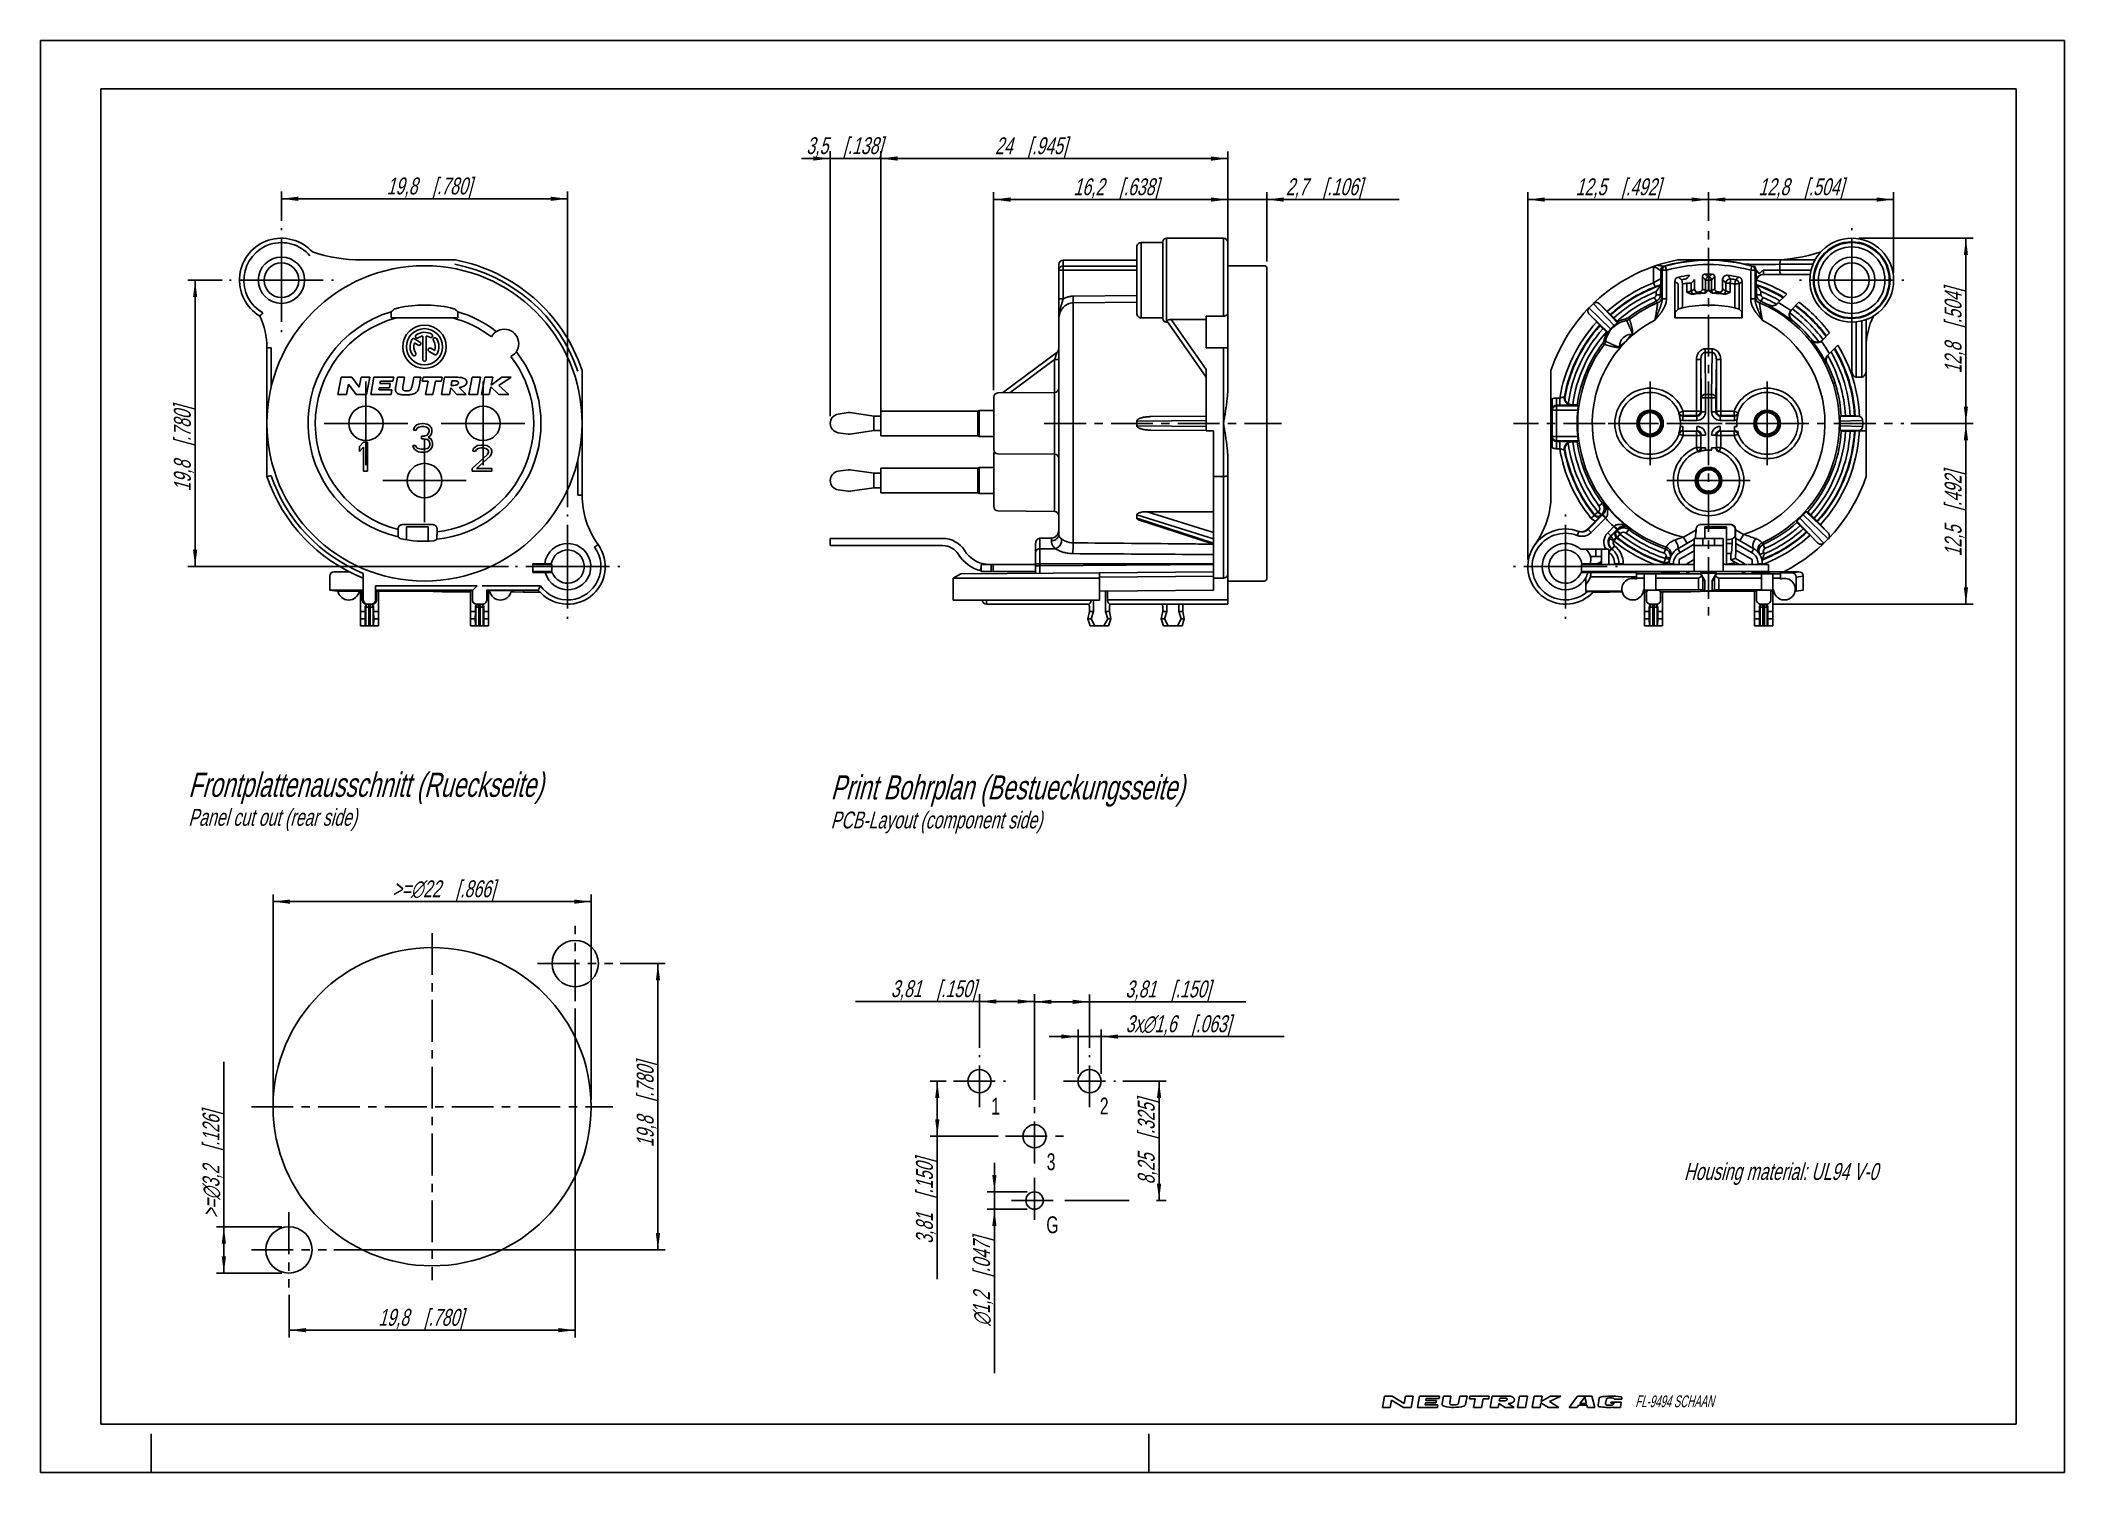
# Model space of a CAD drawing. Header units: millimetres. Extents: x 0 to 420, y 0 to 297.
import ezdxf

# ---------------------------------------------------------------- set-up
doc = ezdxf.new("R2010")
doc.units = ezdxf.units.MM
doc.header["$LTSCALE"] = 23.1
doc.linetypes.add('CENTER', pattern=[0.6, 0.375, -0.075, 0.075, -0.075])
doc.layers.get('0').update_dxf_attribs({"linetype": 'CONTINUOUS'})
for name, color, linetype in [('AUSFORMSCHRAEGEN', 7, 'CONTINUOUS'), ('BEZUGSACHSEN', 7, 'CONTINUOUS'), ('BOHRUNGEN', 7, 'CONTINUOUS'), ('DEFAULT_1', 7, 'CENTER'), ('FASEN', 7, 'CONTINUOUS'), ('RUNDUNGEN', 7, 'CONTINUOUS'), ('ZEICHNUNGSBEMASSUNGEN', 7, 'CONTINUOUS')]:
    doc.layers.add(name, color=color, linetype=linetype)
doc.styles.get("Standard").update_dxf_attribs({"font": 'txt', "width": 0.7})
doc.styles.add('TEXTSTYLE_2', font='txt', dxfattribs={"width": 0.616207})
doc.styles.add('TEXTSTYLE_3', font='gdt', dxfattribs={"width": 0.7})
doc.dimstyles.new('DIMSTYLE_1', dxfattribs={"dimtxt": 3.5, "dimasz": 3.5, "dimexe": 0.18, "dimexo": 0.0625, "dimgap": 0.09, "dimtad": 1, "dimdec": 4, "dimdsep": 46, "dimtxsty": 'STANDARD', "dimblk": '_FILLED', "dimblk1": '_FILLED', "dimblk2": '_FILLED', "dimcen": 0.09, "dimclrt": 5, "dimadec": 0, "dimazin": 0, "dimtp": 0.2, "dimtm": 0.2, "dimtfac": 1, "dimtdec": 4, "dimtofl": 0, "dimtmove": 0, "dimatfit": 3, "dimldrblk": '_FILLED', "dimfxl": 1, "dimtolj": 1, "dimarcsym": 0})
doc.dimstyles.new('DIMSTYLE_2', dxfattribs={"dimtxt": 3.5, "dimasz": 3.5, "dimexe": 0.18, "dimexo": 0.0625, "dimgap": 0.09, "dimtad": 1, "dimdec": 4, "dimdsep": 46, "dimtxsty": 'STANDARD', "dimblk": '_FILLED', "dimblk1": '_FILLED', "dimblk2": '_FILLED', "dimcen": 0.09, "dimclrt": 5, "dimadec": 0, "dimazin": 0, "dimtp": 0.1, "dimtm": 0.1, "dimtfac": 1, "dimtdec": 4, "dimtofl": 0, "dimtmove": 0, "dimatfit": 3, "dimldrblk": '_FILLED', "dimfxl": 1, "dimtolj": 1, "dimarcsym": 0})
doc.dimstyles.new('DIMSTYLE_3', dxfattribs={"dimtxt": 3.5, "dimasz": 3.5, "dimexe": 0.18, "dimexo": 0.0625, "dimgap": 0.09, "dimtad": 1, "dimdec": 4, "dimlfac": 0.333333, "dimdsep": 46, "dimtxsty": 'STANDARD', "dimblk": '_FILLED', "dimblk1": '_FILLED', "dimblk2": '_FILLED', "dimcen": 0.09, "dimclrt": 5, "dimadec": 0, "dimazin": 0, "dimtp": 0.2, "dimtm": 0.2, "dimtfac": 1, "dimtdec": 4, "dimtofl": 0, "dimtmove": 0, "dimatfit": 3, "dimldrblk": '_FILLED', "dimfxl": 1, "dimtolj": 1, "dimarcsym": 0})
doc.dimstyles.new('DIMSTYLE_4', dxfattribs={"dimtxt": 3.5, "dimasz": 3.5, "dimexe": 0.18, "dimexo": 0.0625, "dimgap": 0.09, "dimtad": 1, "dimdec": 4, "dimlfac": 0.333333, "dimdsep": 46, "dimtxsty": 'STANDARD', "dimblk": '_FILLED', "dimblk1": '_FILLED', "dimblk2": '_FILLED', "dimcen": 0.09, "dimclrt": 5, "dimadec": 0, "dimazin": 0, "dimtp": 0.1, "dimtm": 0.1, "dimtfac": 1, "dimtdec": 4, "dimtofl": 0, "dimtmove": 0, "dimatfit": 3, "dimldrblk": '_FILLED', "dimfxl": 1, "dimtolj": 1, "dimarcsym": 0})
doc.dimstyles.new('DIMSTYLE_5', dxfattribs={"dimtxt": 3.5, "dimasz": 3.5, "dimexe": 0.18, "dimexo": 0.0625, "dimgap": 0.09, "dimtad": 1, "dimdec": 3, "dimlfac": 0.333333, "dimdsep": 46, "dimtxsty": 'STANDARD', "dimblk": '_FILLED', "dimblk1": '_FILLED', "dimblk2": '_FILLED', "dimcen": 0.09, "dimclrt": 5, "dimadec": 0, "dimazin": 0, "dimtp": 0.1, "dimtm": 0.1, "dimtfac": 1, "dimtdec": 3, "dimtofl": 0, "dimtmove": 0, "dimatfit": 3, "dimldrblk": '_FILLED', "dimfxl": 1, "dimtolj": 1, "dimarcsym": 0})
doc.dimstyles.new('DIMSTYLE_6', dxfattribs={"dimtxt": 3.5, "dimasz": 3.5, "dimexe": 0.18, "dimexo": 0.0625, "dimgap": 0.09, "dimtad": 1, "dimdec": 3, "dimlfac": 0.333333, "dimdsep": 46, "dimtxsty": 'STANDARD', "dimblk": '_FILLED', "dimblk1": '_FILLED', "dimblk2": '_FILLED', "dimcen": 0.09, "dimclrt": 5, "dimadec": 0, "dimazin": 0, "dimtp": 0.2, "dimtm": 0.2, "dimtfac": 1, "dimtdec": 3, "dimtofl": 0, "dimtmove": 0, "dimatfit": 3, "dimldrblk": '_FILLED', "dimfxl": 1, "dimtolj": 1, "dimarcsym": 0})

msp = doc.modelspace()

# ---------------------------------------------------------------- texts
at = {"color": 5, "linetype": 'CONTINUOUS', "attachment_point": 1, "line_spacing_factor": 0.9}
for s, insert, char_height, width in [('\\Q15.0;Frontplattenausschnitt (Rueckseite)\\P\\H3.5;Panel cut out (rear side)', (30.67847, 145.13136), 5, 114.5238095), ('\\Q15.0;Print Bohrplan (Bestueckungsseite)\\P\\H3.5;PCB-Layout (component side)', (163.96366, 144.58586), 5, 114.1666667), ('1', (197.29451, 77.72667), 3.5, 2), ('2', (219.81563, 77.75301), 3.5, 2.75), ('3', (208.79778, 66.19705), 3.5, 2.5), ('\\Q15.0;Housing material: UL94 V-0', (341.04428, 64.17632), 3.5, 63.8333333), ('G', (208.71876, 53.12464), 3.5, 2.75)]:
    msp.add_mtext(s, dxfattribs=dict(at, insert=insert, char_height=char_height, width=width))
at = {"color": 4, "linetype": 'CONTINUOUS', "insert": (330.91413, 15.97805), "char_height": 2.4236218, "width": 26.4290189, "attachment_point": 1, "line_spacing_factor": 0.9, "style": 'TEXTSTYLE_2'}
msp.add_mtext('\\Q15.0;FL-9494 SCHAAN', dxfattribs=at)

# ---------------------------------------------------------------- blocks, each defined once
blk = doc.blocks.new('_FILLED')
at = {"color": 0, "linetype": 'BYBLOCK'}
blk.add_solid([(0, 0), (-1, 0.125), (-1, -0.125)], dxfattribs=at)
blk = doc.blocks.new('*D0')
at = {"layer": 'ZEICHNUNGSBEMASSUNGEN', "color": 2, "linetype": 'CONTINUOUS'}
for p, q in [((48.27, 77.36), (48.27, 119.9)), ((48.27, 118.4), (81.27, 118.4)), ((114.27, 118.4), (81.27, 118.4)), ((114.27, 77.36), (114.27, 119.9))]:
    blk.add_line(p, q, dxfattribs=at)
at = {"layer": 'ZEICHNUNGSBEMASSUNGEN', "color": 2, "linetype": 'CONTINUOUS', "xscale": 3.5, "yscale": 3.5, "zscale": 3.5, "rotation": 180}
blk.add_blockref('_FILLED', (48.27, 118.4), dxfattribs=at)
at = {"layer": 'ZEICHNUNGSBEMASSUNGEN', "color": 2, "linetype": 'CONTINUOUS', "xscale": 3.5, "yscale": 3.5, "zscale": 3.5}
blk.add_blockref('_FILLED', (114.27, 118.4), dxfattribs=at)
at = {"layer": 'ZEICHNUNGSBEMASSUNGEN', "color": 5, "linetype": 'CONTINUOUS', "insert": (83.68, 122.81), "char_height": 3.5, "width": 31.4167, "attachment_point": 2, "line_spacing_factor": 0.9}
blk.add_mtext('\\Q15.0;>=\\Fgdt;{\\Fgdt;n}\\Ftxt;22{\\Ftxt.shx;\\W1.000000;\\H3.500000; }[.866]', dxfattribs=at)
blk = doc.blocks.new('*D1')
at = {"layer": 'ZEICHNUNGSBEMASSUNGEN', "color": 2, "linetype": 'CONTINUOUS'}
for p, q in [((38.05, 46.16), (38.05, 85.16)), ((50.07, 50.96), (36.55, 50.96)), ((38.05, 50.96), (38.05, 46.16)), ((38.05, 41.36), (38.05, 46.16)), ((50.07, 41.36), (36.55, 41.36))]:
    blk.add_line(p, q, dxfattribs=at)
at = {"layer": 'ZEICHNUNGSBEMASSUNGEN', "color": 2, "linetype": 'CONTINUOUS', "xscale": 3.5, "yscale": 3.5, "zscale": 3.5}
for p, rotation in [((38.05, 50.96), 90), ((38.05, 41.36), 270)]:
    blk.add_blockref('_FILLED', p, dxfattribs=dict(at, rotation=rotation))
at = {"layer": 'ZEICHNUNGSBEMASSUNGEN', "color": 5, "linetype": 'CONTINUOUS', "insert": (33.64, 52.75), "char_height": 3.5, "width": 32.4167, "attachment_point": 1, "rotation": 90, "line_spacing_factor": 0.9}
blk.add_mtext('\\Q15.0;>=\\Fgdt;{\\Fgdt;n}\\Ftxt;3,2{\\Ftxt.shx;\\W1.000000;\\H3.500000; }[.126]', dxfattribs=at)
blk = doc.blocks.new('*D2')
at = {"layer": 'ZEICHNUNGSBEMASSUNGEN', "color": 2, "linetype": 'CONTINUOUS'}
for p, q in [((120.27, 105.56), (129.63, 105.56)), ((128.13, 105.56), (128.13, 75.86)), ((128.13, 46.16), (128.13, 75.86)), ((60.87, 46.16), (129.63, 46.16))]:
    blk.add_line(p, q, dxfattribs=at)
at = {"layer": 'ZEICHNUNGSBEMASSUNGEN', "color": 2, "linetype": 'CONTINUOUS', "xscale": 3.5, "yscale": 3.5, "zscale": 3.5}
for p, rotation in [((128.13, 105.56), 90), ((128.13, 46.16), 270)]:
    blk.add_blockref('_FILLED', p, dxfattribs=dict(at, rotation=rotation))
at = {"layer": 'ZEICHNUNGSBEMASSUNGEN', "color": 5, "linetype": 'CONTINUOUS', "insert": (123.73, 76.33), "char_height": 3.5, "width": 26.25, "attachment_point": 2, "rotation": 90, "line_spacing_factor": 0.9}
blk.add_mtext('\\Q15.0;19,8{\\Ftxt.shx;\\W1.000000;\\H3.500000; }[.780]', dxfattribs=at)
blk = doc.blocks.new('*D3')
at = {"layer": 'ZEICHNUNGSBEMASSUNGEN', "color": 2, "linetype": 'CONTINUOUS'}
for p, q in [((110.97, 96.26), (110.97, 28.02)), ((51.57, 36.86), (51.57, 28.02)), ((51.57, 29.52), (81.27, 29.52)), ((110.97, 29.52), (81.27, 29.52))]:
    blk.add_line(p, q, dxfattribs=at)
at = {"layer": 'ZEICHNUNGSBEMASSUNGEN', "color": 2, "linetype": 'CONTINUOUS', "xscale": 3.5, "yscale": 3.5, "zscale": 3.5, "rotation": 180}
blk.add_blockref('_FILLED', (51.57, 29.52), dxfattribs=at)
at = {"layer": 'ZEICHNUNGSBEMASSUNGEN', "color": 2, "linetype": 'CONTINUOUS', "xscale": 3.5, "yscale": 3.5, "zscale": 3.5}
blk.add_blockref('_FILLED', (110.97, 29.52), dxfattribs=at)
at = {"layer": 'ZEICHNUNGSBEMASSUNGEN', "color": 5, "linetype": 'CONTINUOUS', "insert": (78.93, 33.93), "char_height": 3.5, "width": 26.25, "attachment_point": 2, "line_spacing_factor": 0.9}
blk.add_mtext('\\Q15.0;19,8{\\Ftxt.shx;\\W1.000000;\\H3.500000; }[.780]', dxfattribs=at)
blk = doc.blocks.new('*D4')
at = {"layer": 'ZEICHNUNGSBEMASSUNGEN', "color": 2, "linetype": 'CONTINUOUS'}
for p, q in [((197.94, 58.21), (197.94, 64.21)), ((197.94, 64.21), (197.94, 56.41)), ((204.77, 58.21), (196.44, 58.21)), ((204.77, 54.61), (196.44, 54.61)), ((197.94, 20.63), (197.94, 56.41)), ((197.94, 54.61), (197.94, 20.63))]:
    blk.add_line(p, q, dxfattribs=at)
at = {"layer": 'ZEICHNUNGSBEMASSUNGEN', "color": 2, "linetype": 'CONTINUOUS', "xscale": 3.5, "yscale": 3.5, "zscale": 3.5}
for p, rotation in [((197.94, 58.21), 270), ((197.94, 54.61), 90)]:
    blk.add_blockref('_FILLED', p, dxfattribs=dict(at, rotation=rotation))
at = {"layer": 'ZEICHNUNGSBEMASSUNGEN', "color": 5, "linetype": 'CONTINUOUS', "insert": (193.53, 48.8), "char_height": 3.5, "width": 28.1667, "attachment_point": 3, "rotation": 90, "line_spacing_factor": 0.9, "style": 'TEXTSTYLE_3'}
blk.add_mtext('\\Q15.0;{\\Fgdt;n}\\Ftxt;1,2{\\Ftxt.shx;\\W1.000000;\\H3.500000; }[.047]', dxfattribs=at)
blk = doc.blocks.new('*D5')
at = {"layer": 'ZEICHNUNGSBEMASSUNGEN', "color": 2, "linetype": 'CONTINUOUS'}
for p, q in [((224.61, 81.16), (233.61, 81.16)), ((232.11, 81.16), (232.11, 68.79)), ((232.11, 56.41), (232.11, 68.79)), ((212.58, 56.41), (225.88, 56.41)), ((231.61, 56.41), (233.61, 56.41))]:
    blk.add_line(p, q, dxfattribs=at)
at = {"layer": 'ZEICHNUNGSBEMASSUNGEN', "color": 2, "linetype": 'CONTINUOUS', "xscale": 3.5, "yscale": 3.5, "zscale": 3.5}
for p, rotation in [((232.11, 81.16), 90), ((232.11, 56.41), 270)]:
    blk.add_blockref('_FILLED', p, dxfattribs=dict(at, rotation=rotation))
at = {"layer": 'ZEICHNUNGSBEMASSUNGEN', "color": 5, "linetype": 'CONTINUOUS', "insert": (227.7, 68.59), "char_height": 3.5, "width": 26.25, "attachment_point": 2, "rotation": 90, "line_spacing_factor": 0.9}
blk.add_mtext('\\Q15.0;8,25{\\Ftxt.shx;\\W1.000000;\\H3.500000; }[.325]', dxfattribs=at)
blk = doc.blocks.new('*D6')
at = {"layer": 'ZEICHNUNGSBEMASSUNGEN', "color": 2, "linetype": 'CONTINUOUS'}
for p, q in [((187.95, 81.16), (184.59, 81.16)), ((186.09, 81.16), (186.09, 75.45)), ((186.09, 69.73), (186.09, 75.45)), ((186.09, 75.45), (186.09, 40.12)), ((198.75, 69.73), (184.59, 69.73))]:
    blk.add_line(p, q, dxfattribs=at)
at = {"layer": 'ZEICHNUNGSBEMASSUNGEN', "color": 2, "linetype": 'CONTINUOUS', "xscale": 3.5, "yscale": 3.5, "zscale": 3.5}
for p, rotation in [((186.09, 81.16), 90), ((186.09, 69.73), 270)]:
    blk.add_blockref('_FILLED', p, dxfattribs=dict(at, rotation=rotation))
at = {"layer": 'ZEICHNUNGSBEMASSUNGEN', "color": 5, "linetype": 'CONTINUOUS', "insert": (181.68, 65.12), "char_height": 3.5, "width": 25, "attachment_point": 3, "rotation": 90, "line_spacing_factor": 0.9}
blk.add_mtext('\\Q15.0;3,81{\\Ftxt.shx;\\W1.000000;\\H3.500000; }[.150]', dxfattribs=at)
blk = doc.blocks.new('*D7')
at = {"layer": 'ZEICHNUNGSBEMASSUNGEN', "color": 2, "linetype": 'CONTINUOUS'}
for p, q in [((200.56, 97.68), (169.14, 97.68)), ((194.85, 88.06), (194.85, 99.18)), ((194.85, 97.68), (200.56, 97.68)), ((206.28, 97.68), (200.56, 97.68)), ((206.28, 77.26), (206.28, 99.18))]:
    blk.add_line(p, q, dxfattribs=at)
at = {"layer": 'ZEICHNUNGSBEMASSUNGEN', "color": 2, "linetype": 'CONTINUOUS', "xscale": 3.5, "yscale": 3.5, "zscale": 3.5, "rotation": 180}
blk.add_blockref('_FILLED', (194.85, 97.68), dxfattribs=at)
at = {"layer": 'ZEICHNUNGSBEMASSUNGEN', "color": 2, "linetype": 'CONTINUOUS', "xscale": 3.5, "yscale": 3.5, "zscale": 3.5}
blk.add_blockref('_FILLED', (206.28, 97.68), dxfattribs=at)
at = {"layer": 'ZEICHNUNGSBEMASSUNGEN', "color": 5, "linetype": 'CONTINUOUS', "insert": (194.14, 102.09), "char_height": 3.5, "width": 25, "attachment_point": 3, "line_spacing_factor": 0.9}
blk.add_mtext('\\Q15.0;3,81{\\Ftxt.shx;\\W1.000000;\\H3.500000; }[.150]', dxfattribs=at)
blk = doc.blocks.new('*D8')
at = {"layer": 'ZEICHNUNGSBEMASSUNGEN', "color": 2, "linetype": 'CONTINUOUS'}
for p, q in [((206.28, 77.26), (206.28, 99.12)), ((206.28, 97.62), (211.99, 97.62)), ((217.71, 97.62), (211.99, 97.62)), ((211.99, 97.62), (250.12, 97.62)), ((217.71, 88.06), (217.71, 99.12))]:
    blk.add_line(p, q, dxfattribs=at)
at = {"layer": 'ZEICHNUNGSBEMASSUNGEN', "color": 2, "linetype": 'CONTINUOUS', "xscale": 3.5, "yscale": 3.5, "zscale": 3.5, "rotation": 180}
blk.add_blockref('_FILLED', (206.28, 97.62), dxfattribs=at)
at = {"layer": 'ZEICHNUNGSBEMASSUNGEN', "color": 2, "linetype": 'CONTINUOUS', "xscale": 3.5, "yscale": 3.5, "zscale": 3.5}
blk.add_blockref('_FILLED', (217.71, 97.62), dxfattribs=at)
at = {"layer": 'ZEICHNUNGSBEMASSUNGEN', "color": 5, "linetype": 'CONTINUOUS', "insert": (225.12, 102.03), "char_height": 3.5, "width": 25, "attachment_point": 1, "line_spacing_factor": 0.9}
blk.add_mtext('\\Q15.0;3,81{\\Ftxt.shx;\\W1.000000;\\H3.500000; }[.150]', dxfattribs=at)
blk = doc.blocks.new('*D9')
at = {"layer": 'ZEICHNUNGSBEMASSUNGEN', "color": 2, "linetype": 'CONTINUOUS'}
for p, q in [((215.31, 90.41), (209.31, 90.41)), ((209.31, 90.41), (217.71, 90.41)), ((215.31, 82.66), (215.31, 91.91)), ((258.07, 90.41), (217.71, 90.41)), ((220.11, 82.66), (220.11, 91.91)), ((220.11, 90.41), (258.07, 90.41))]:
    blk.add_line(p, q, dxfattribs=at)
at = {"layer": 'ZEICHNUNGSBEMASSUNGEN', "color": 2, "linetype": 'CONTINUOUS', "xscale": 3.5, "yscale": 3.5, "zscale": 3.5}
blk.add_blockref('_FILLED', (215.31, 90.41), dxfattribs=at)
at = {"layer": 'ZEICHNUNGSBEMASSUNGEN', "color": 2, "linetype": 'CONTINUOUS', "xscale": 3.5, "yscale": 3.5, "zscale": 3.5, "rotation": 180}
blk.add_blockref('_FILLED', (220.11, 90.41), dxfattribs=at)
at = {"layer": 'ZEICHNUNGSBEMASSUNGEN', "color": 5, "linetype": 'CONTINUOUS', "insert": (225.16, 94.82), "char_height": 3.5, "width": 32.9167, "attachment_point": 1, "line_spacing_factor": 0.9}
blk.add_mtext('\\Q15.0;3x\\Fgdt;{\\Fgdt;n}\\Ftxt;1,6{\\Ftxt.shx;\\W1.000000;\\H3.500000; }[.063]', dxfattribs=at)
blk = doc.blocks.new('*D10')
at = {"layer": 'ZEICHNUNGSBEMASSUNGEN', "color": 2, "linetype": 'CONTINUOUS'}
for p, q in [((49.99, 259.59), (49.99, 265.67)), ((109.39, 200.19), (109.39, 265.67)), ((49.99, 264.17), (79.69, 264.17)), ((109.39, 264.17), (79.69, 264.17))]:
    blk.add_line(p, q, dxfattribs=at)
at = {"layer": 'ZEICHNUNGSBEMASSUNGEN', "color": 2, "linetype": 'CONTINUOUS', "xscale": 3.5, "yscale": 3.5, "zscale": 3.5, "rotation": 180}
blk.add_blockref('_FILLED', (49.99, 264.17), dxfattribs=at)
at = {"layer": 'ZEICHNUNGSBEMASSUNGEN', "color": 2, "linetype": 'CONTINUOUS', "xscale": 3.5, "yscale": 3.5, "zscale": 3.5}
blk.add_blockref('_FILLED', (109.39, 264.17), dxfattribs=at)
at = {"layer": 'ZEICHNUNGSBEMASSUNGEN', "color": 5, "linetype": 'CONTINUOUS', "insert": (80.68, 268.58), "char_height": 3.5, "width": 26.25, "attachment_point": 2, "line_spacing_factor": 0.9}
blk.add_mtext('\\Q15.0;19,8{\\Ftxt.shx;\\W1.000000;\\H3.500000; }[.780]', dxfattribs=at)
blk = doc.blocks.new('*D11')
at = {"layer": 'ZEICHNUNGSBEMASSUNGEN', "color": 2, "linetype": 'CONTINUOUS'}
for p, q in [((37.69, 247.29), (30.59, 247.29)), ((32.09, 247.29), (32.09, 217.59)), ((32.09, 187.89), (32.09, 217.59)), ((97.09, 187.89), (30.59, 187.89))]:
    blk.add_line(p, q, dxfattribs=at)
at = {"layer": 'ZEICHNUNGSBEMASSUNGEN', "color": 2, "linetype": 'CONTINUOUS', "xscale": 3.5, "yscale": 3.5, "zscale": 3.5}
for p, rotation in [((32.09, 247.29), 90), ((32.09, 187.89), 270)]:
    blk.add_blockref('_FILLED', p, dxfattribs=dict(at, rotation=rotation))
at = {"layer": 'ZEICHNUNGSBEMASSUNGEN', "color": 5, "linetype": 'CONTINUOUS', "insert": (27.69, 212.33), "char_height": 3.5, "width": 26.25, "attachment_point": 2, "rotation": 90, "line_spacing_factor": 0.9}
blk.add_mtext('\\Q15.0;19,8{\\Ftxt.shx;\\W1.000000;\\H3.500000; }[.780]', dxfattribs=at)
blk = doc.blocks.new('*D12')
at = {"layer": 'ZEICHNUNGSBEMASSUNGEN', "color": 2, "linetype": 'CONTINUOUS'}
for p, q in [((197.79, 224.49), (197.79, 265.51)), ((246.39, 241.99), (246.39, 265.51)), ((197.79, 264.01), (222.09, 264.01)), ((246.39, 264.01), (222.09, 264.01))]:
    blk.add_line(p, q, dxfattribs=at)
at = {"layer": 'ZEICHNUNGSBEMASSUNGEN', "color": 2, "linetype": 'CONTINUOUS', "xscale": 3.5, "yscale": 3.5, "zscale": 3.5, "rotation": 180}
blk.add_blockref('_FILLED', (197.79, 264.01), dxfattribs=at)
at = {"layer": 'ZEICHNUNGSBEMASSUNGEN', "color": 2, "linetype": 'CONTINUOUS', "xscale": 3.5, "yscale": 3.5, "zscale": 3.5}
blk.add_blockref('_FILLED', (246.39, 264.01), dxfattribs=at)
at = {"layer": 'ZEICHNUNGSBEMASSUNGEN', "color": 5, "linetype": 'CONTINUOUS', "insert": (223.19, 268.41), "char_height": 3.5, "width": 26, "attachment_point": 2, "line_spacing_factor": 0.9}
blk.add_mtext('\\Q15.0;16,2{\\Ftxt.shx;\\W1.000000;\\H3.500000; }[.638]', dxfattribs=at)
blk = doc.blocks.new('*D13')
at = {"layer": 'ZEICHNUNGSBEMASSUNGEN', "color": 2, "linetype": 'CONTINUOUS'}
for p, q in [((174.39, 219.09), (174.39, 274.01)), ((246.39, 241.99), (246.39, 274.01)), ((174.39, 272.51), (210.39, 272.51)), ((246.39, 272.51), (210.39, 272.51))]:
    blk.add_line(p, q, dxfattribs=at)
at = {"layer": 'ZEICHNUNGSBEMASSUNGEN', "color": 2, "linetype": 'CONTINUOUS', "xscale": 3.5, "yscale": 3.5, "zscale": 3.5, "rotation": 180}
blk.add_blockref('_FILLED', (174.39, 272.51), dxfattribs=at)
at = {"layer": 'ZEICHNUNGSBEMASSUNGEN', "color": 2, "linetype": 'CONTINUOUS', "xscale": 3.5, "yscale": 3.5, "zscale": 3.5}
blk.add_blockref('_FILLED', (246.39, 272.51), dxfattribs=at)
at = {"layer": 'ZEICHNUNGSBEMASSUNGEN', "color": 5, "linetype": 'CONTINUOUS', "insert": (205.55, 276.92), "char_height": 3.5, "width": 22, "attachment_point": 2, "line_spacing_factor": 0.9}
blk.add_mtext('\\Q15.0;24{\\Ftxt.shx;\\W1.000000;\\H3.500000; }[.945]', dxfattribs=at)
blk = doc.blocks.new('*D14')
at = {"layer": 'ZEICHNUNGSBEMASSUNGEN', "color": 2, "linetype": 'CONTINUOUS'}
for p, q in [((163.89, 219.09), (163.89, 274.03)), ((174.39, 219.09), (174.39, 274.03)), ((163.89, 272.53), (157.89, 272.53)), ((157.89, 272.53), (169.14, 272.53)), ((180.39, 272.53), (169.14, 272.53)), ((174.39, 272.53), (180.39, 272.53))]:
    blk.add_line(p, q, dxfattribs=at)
at = {"layer": 'ZEICHNUNGSBEMASSUNGEN', "color": 2, "linetype": 'CONTINUOUS', "xscale": 3.5, "yscale": 3.5, "zscale": 3.5}
blk.add_blockref('_FILLED', (163.89, 272.53), dxfattribs=at)
at = {"layer": 'ZEICHNUNGSBEMASSUNGEN', "color": 2, "linetype": 'CONTINUOUS', "xscale": 3.5, "yscale": 3.5, "zscale": 3.5, "rotation": 180}
blk.add_blockref('_FILLED', (174.39, 272.53), dxfattribs=at)
at = {"layer": 'ZEICHNUNGSBEMASSUNGEN', "color": 5, "linetype": 'CONTINUOUS', "insert": (166.83, 276.94), "char_height": 3.5, "width": 22.75, "attachment_point": 2, "line_spacing_factor": 0.9}
blk.add_mtext('\\Q15.0;3,5{\\Ftxt.shx;\\W1.000000;\\H3.500000; }[.138]', dxfattribs=at)
blk = doc.blocks.new('*D15')
at = {"layer": 'ZEICHNUNGSBEMASSUNGEN', "color": 2, "linetype": 'CONTINUOUS'}
for p, q in [((246.39, 253.86), (246.39, 265.51)), ((254.49, 251.19), (254.49, 265.51)), ((246.39, 264.01), (240.39, 264.01)), ((240.39, 264.01), (250.44, 264.01)), ((281.91, 264.01), (250.44, 264.01)), ((254.49, 264.01), (281.91, 264.01))]:
    blk.add_line(p, q, dxfattribs=at)
at = {"layer": 'ZEICHNUNGSBEMASSUNGEN', "color": 2, "linetype": 'CONTINUOUS', "xscale": 3.5, "yscale": 3.5, "zscale": 3.5}
blk.add_blockref('_FILLED', (246.39, 264.01), dxfattribs=at)
at = {"layer": 'ZEICHNUNGSBEMASSUNGEN', "color": 2, "linetype": 'CONTINUOUS', "xscale": 3.5, "yscale": 3.5, "zscale": 3.5, "rotation": 180}
blk.add_blockref('_FILLED', (254.49, 264.01), dxfattribs=at)
at = {"layer": 'ZEICHNUNGSBEMASSUNGEN', "color": 5, "linetype": 'CONTINUOUS', "insert": (258.41, 268.41), "char_height": 3.5, "width": 23.5, "attachment_point": 1, "line_spacing_factor": 0.9}
blk.add_mtext('\\Q15.0;2,7{\\Ftxt.shx;\\W1.000000;\\H3.500000; }[.106]', dxfattribs=at)
blk = doc.blocks.new('*D16')
at = {"layer": 'ZEICHNUNGSBEMASSUNGEN', "color": 2, "linetype": 'CONTINUOUS'}
for p, q in [((377.34, 255.99), (401.04, 255.99)), ((399.54, 255.99), (399.54, 236.79)), ((399.54, 217.59), (399.54, 236.79)), ((388.14, 217.59), (401.04, 217.59))]:
    blk.add_line(p, q, dxfattribs=at)
at = {"layer": 'ZEICHNUNGSBEMASSUNGEN', "color": 2, "linetype": 'CONTINUOUS', "xscale": 3.5, "yscale": 3.5, "zscale": 3.5}
for p, rotation in [((399.54, 255.99), 90), ((399.54, 217.59), 270)]:
    blk.add_blockref('_FILLED', p, dxfattribs=dict(at, rotation=rotation))
at = {"layer": 'ZEICHNUNGSBEMASSUNGEN', "color": 5, "linetype": 'CONTINUOUS', "insert": (395.13, 236.79), "char_height": 3.5, "width": 26, "attachment_point": 2, "rotation": 90, "line_spacing_factor": 0.9}
blk.add_mtext('\\Q15.0;12,8{\\Ftxt.shx;\\W1.000000;\\H3.500000; }[.504]', dxfattribs=at)
blk = doc.blocks.new('*D17')
at = {"layer": 'ZEICHNUNGSBEMASSUNGEN', "color": 2, "linetype": 'CONTINUOUS'}
for p, q in [((388.14, 217.59), (401.04, 217.59)), ((399.54, 217.59), (399.54, 198.84)), ((399.54, 180.09), (399.54, 198.84)), ((359.47, 180.09), (401.04, 180.09))]:
    blk.add_line(p, q, dxfattribs=at)
at = {"layer": 'ZEICHNUNGSBEMASSUNGEN', "color": 2, "linetype": 'CONTINUOUS', "xscale": 3.5, "yscale": 3.5, "zscale": 3.5}
for p, rotation in [((399.54, 217.59), 90), ((399.54, 180.09), 270)]:
    blk.add_blockref('_FILLED', p, dxfattribs=dict(at, rotation=rotation))
at = {"layer": 'ZEICHNUNGSBEMASSUNGEN', "color": 5, "linetype": 'CONTINUOUS', "insert": (395.13, 198.84), "char_height": 3.5, "width": 26, "attachment_point": 2, "rotation": 90, "line_spacing_factor": 0.9}
blk.add_mtext('\\Q15.0;12,5{\\Ftxt.shx;\\W1.000000;\\H3.500000; }[.492]', dxfattribs=at)
blk = doc.blocks.new('*D18')
at = {"layer": 'ZEICHNUNGSBEMASSUNGEN', "color": 2, "linetype": 'CONTINUOUS'}
for p, q in [((308.64, 189.39), (308.64, 265.51)), ((346.14, 259.59), (346.14, 265.51)), ((308.64, 264.01), (327.39, 264.01)), ((346.14, 264.01), (327.39, 264.01))]:
    blk.add_line(p, q, dxfattribs=at)
at = {"layer": 'ZEICHNUNGSBEMASSUNGEN', "color": 2, "linetype": 'CONTINUOUS', "xscale": 3.5, "yscale": 3.5, "zscale": 3.5, "rotation": 180}
blk.add_blockref('_FILLED', (308.64, 264.01), dxfattribs=at)
at = {"layer": 'ZEICHNUNGSBEMASSUNGEN', "color": 2, "linetype": 'CONTINUOUS', "xscale": 3.5, "yscale": 3.5, "zscale": 3.5}
blk.add_blockref('_FILLED', (346.14, 264.01), dxfattribs=at)
at = {"layer": 'ZEICHNUNGSBEMASSUNGEN', "color": 5, "linetype": 'CONTINUOUS', "insert": (327.39, 268.41), "char_height": 3.5, "width": 26, "attachment_point": 2, "line_spacing_factor": 0.9}
blk.add_mtext('\\Q15.0;12,5{\\Ftxt.shx;\\W1.000000;\\H3.500000; }[.492]', dxfattribs=at)
blk = doc.blocks.new('*D19')
at = {"layer": 'ZEICHNUNGSBEMASSUNGEN', "color": 2, "linetype": 'CONTINUOUS'}
for p, q in [((346.14, 259.59), (346.14, 265.51)), ((384.54, 248.79), (384.54, 265.51)), ((346.14, 264.01), (365.34, 264.01)), ((384.54, 264.01), (365.34, 264.01))]:
    blk.add_line(p, q, dxfattribs=at)
at = {"layer": 'ZEICHNUNGSBEMASSUNGEN', "color": 2, "linetype": 'CONTINUOUS', "xscale": 3.5, "yscale": 3.5, "zscale": 3.5, "rotation": 180}
blk.add_blockref('_FILLED', (346.14, 264.01), dxfattribs=at)
at = {"layer": 'ZEICHNUNGSBEMASSUNGEN', "color": 2, "linetype": 'CONTINUOUS', "xscale": 3.5, "yscale": 3.5, "zscale": 3.5}
blk.add_blockref('_FILLED', (384.54, 264.01), dxfattribs=at)
at = {"layer": 'ZEICHNUNGSBEMASSUNGEN', "color": 5, "linetype": 'CONTINUOUS', "insert": (365.34, 268.41), "char_height": 3.5, "width": 26, "attachment_point": 2, "line_spacing_factor": 0.9}
blk.add_mtext('\\Q15.0;12,8{\\Ftxt.shx;\\W1.000000;\\H3.500000; }[.504]', dxfattribs=at)

# ---------------------------------------------------------------- dimensions: what is measured, and where the dimension line sits
at = {"layer": 'ZEICHNUNGSBEMASSUNGEN', "color": 2, "linetype": 'CONTINUOUS'}
for base, p1, p2, angle, dimstyle, picture, middle in [((163.89454, 272.5328), (174.39454, 219.08639), (163.89454, 219.08639), 180, 'DIMSTYLE_4', '*D14', (164.70599, 275.18866)), ((174.39454, 272.5107), (246.39454, 241.98617), (174.39454, 219.08639), 180, 'DIMSTYLE_3', '*D13', (203.79873, 275.16656)), ((197.79454, 264.00718), (246.39454, 241.98617), (197.79454, 224.49421), 180, 'DIMSTYLE_3', '*D12', (220.43881, 266.66305)), ((308.64128, 264.00718), (346.14128, 259.58639), (308.64128, 189.38639), 180, 'DIMSTYLE_6', '*D18', (324.70378, 266.66305)), ((399.53712, 255.98639), (388.14128, 217.58639), (377.34128, 255.98639), 90, 'DIMSTYLE_6', '*D16', (398.16946, 234.3279)), ((32.09498, 187.88639), (37.69021, 247.28639), (97.09021, 187.88639), 270, 'DIMSTYLE_3', '*D11', (30.75533, 209.87089)), ((399.53712, 180.08639), (388.14128, 217.58639), (359.46677, 180.08639), 270, 'DIMSTYLE_6', '*D17', (398.19747, 196.43378)), ((128.13127, 46.15941), (120.26767, 105.55941), (60.86767, 46.15941), 270, 'DIMSTYLE_1', '*D2', (126.79162, 73.87445)), ((194.84682, 97.68199), (206.27682, 77.26006), (194.84682, 88.06006), 180, 'DIMSTYLE_2', '*D7', (176.26693, 100.33785)), ((186.08926, 69.73006), (187.94682, 81.16006), (198.74682, 69.73006), 270, 'DIMSTYLE_2', '*D6', (185.84179, 47.81614)), ((232.10949, 56.41006), (224.60682, 81.16006), (212.57682, 56.41006), 270, 'DIMSTYLE_1', '*D5', (230.74184, 66.01641))]:
    dim = msp.add_linear_dim(base=base, p1=p1, p2=p2, angle=angle, dimstyle=dimstyle, dxfattribs=at)
    dim.commit()
    dim.dimension.update_dxf_attribs({"geometry": picture, "text_midpoint": middle, "dimtype": 160})
for base, p1, p2, dimstyle, picture, middle in [((109.39021, 264.1714), (49.99021, 259.58639), (109.39021, 200.18639), 'DIMSTYLE_3', '*D10', (77.93354, 266.82726)), ((254.49454, 264.00718), (246.39454, 253.85804), (254.49454, 251.18639), 'DIMSTYLE_5', '*D15', (270.15727, 266.66305)), ((384.54128, 264.00718), (346.14128, 259.58639), (384.54128, 248.78639), 'DIMSTYLE_6', '*D19', (362.59128, 266.66305)), ((217.70682, 97.62084), (206.27682, 77.26006), (217.70682, 88.06006), 'DIMSTYLE_2', '*D8', (237.61553, 100.27671)), ((110.96767, 29.52206), (51.56767, 36.85941), (110.96767, 96.25941), 'DIMSTYLE_1', '*D3', (76.17831, 32.17792))]:
    dim = msp.add_linear_dim(base=base, p1=p1, p2=p2, dimstyle=dimstyle, dxfattribs=at)
    dim.commit()
    dim.dimension.update_dxf_attribs({"geometry": picture, "text_midpoint": middle, "dimtype": 160})
for base, p1, p2, angle, text, dimstyle, picture, middle in [((48.26767, 118.40378), (114.26767, 77.35941), (48.26767, 77.35941), 180, '>=%%c<>', 'DIMSTYLE_1', '*D0', (82.17998, 121.05965)), ((215.30682, 90.41098), (220.10682, 82.66006), (215.30682, 82.66006), 180, '3x%%c<>', 'DIMSTYLE_2', '*D9', (241.61531, 93.06685)), ((38.04902, 41.35941), (50.06767, 50.95941), (50.06767, 41.35941), 270, '>=%%c<>', 'DIMSTYLE_2', '*D1', (35.39315, 68.95523)), ((197.94007, 54.61006), (204.76771, 58.21006), (204.76771, 54.61006), 270, '%%c<>', 'DIMSTYLE_2', '*D4', (197.91663, 31.95971))]:
    dim = msp.add_linear_dim(base=base, p1=p1, p2=p2, angle=angle, text=text, dimstyle=dimstyle, dxfattribs=at)
    dim.commit()
    dim.dimension.update_dxf_attribs({"geometry": picture, "text_midpoint": middle, "dimtype": 160})

# ---------------------------------------------------------------- linework, layer by layer
at = {"color": 7, "linetype": 'CONTINUOUS'}
for p, q in [((0, 297), (0, 0)), ((0, 297), (420, 297)), ((420, 0), (420, 297)), ((12.5, 287), (12.5, 10)), ((410, 287), (12.5, 287)), ((410, 10), (410, 287)), ((232.89454, 255.08639), (228.39454, 255.08639)), ((233.64454, 255.98639), (245.49454, 255.98639)), ((253.89454, 250.28639), (246.39454, 250.28639)), ((254.49454, 249.68639), (254.49454, 185.48639)), ((232.89454, 239.48639), (228.39454, 239.48639)), ((241.89454, 233.29211), (241.89454, 239.8448)), ((79.31521, 235.70492), (79.31521, 230.86139)), ((80.06521, 230.86139), (80.06521, 235.70492)), ((233.64454, 238.58639), (233.87949, 238.58639)), ((77.58141, 234.2709), (78.369, 233.81618)), ((78.744, 234.4657), (77.60439, 235.12365)), ((80.63939, 232.50537), (81.77603, 231.84913)), ((81.79901, 232.70189), (81.01439, 233.15489)), ((62.39918, 227.20139), (61.69021, 223.58639)), ((64.63118, 227.20139), (62.39918, 227.20139)), ((66.10789, 225.11205), (64.63118, 227.20139)), ((66.51818, 227.20139), (66.10789, 225.11205)), ((68.34218, 227.20139), (66.51818, 227.20139)), ((67.63255, 223.58639), (68.34218, 227.20139)), ((69.18986, 227.20139), (68.53247, 223.58639)), ((73.29686, 227.20139), (69.18986, 227.20139)), ((73.13657, 226.31639), (73.29686, 227.20139)), ((74.08303, 227.16539), (73.7959, 225.64739)), ((75.5617, 227.16539), (74.08303, 227.16539)), ((75.23186, 225.42839), (75.5617, 227.16539)), ((77.44338, 227.16539), (77.16544, 225.66839)), ((78.92185, 227.16539), (77.44338, 227.16539)), ((79.38005, 227.16539), (79.21779, 226.31939)), ((83.35805, 227.16539), (79.38005, 227.16539)), ((83.19578, 226.31939), (83.35805, 227.16539)), ((83.85902, 227.16539), (83.24521, 223.58639)), ((85.69794, 227.16539), (83.85902, 227.16539)), ((89.5771, 227.20139), (88.89848, 223.58639)), ((91.3351, 227.20139), (89.5771, 227.20139)), ((90.65648, 223.58639), (91.3351, 227.20139)), ((92.21685, 227.16539), (91.48368, 223.58639)), ((93.85185, 227.16539), (92.21685, 227.16539)), ((95.76726, 227.16539), (93.51857, 225.54239)), ((93.51857, 225.54239), (93.85185, 227.16539)), ((95.09675, 225.42034), (97.69326, 227.16539)), ((97.69326, 227.16539), (95.76726, 227.16539)), ((313.44128, 228.58457), (313.44128, 202.72957)), ((61.69021, 223.58639), (63.46921, 223.58639)), ((63.46921, 223.58639), (63.88448, 225.70439)), ((63.88448, 225.70439), (65.51455, 223.58639)), ((65.51455, 223.58639), (67.63255, 223.58639)), ((68.53247, 223.58639), (72.76847, 223.58639)), ((70.20349, 224.51639), (70.28973, 224.99039)), ((72.93649, 224.51639), (70.20349, 224.51639)), ((70.28973, 224.99039), (72.39873, 224.99039)), ((70.45176, 225.88439), (70.52957, 226.31639)), ((72.56076, 225.88439), (70.45176, 225.88439)), ((70.52957, 226.31639), (73.13657, 226.31639)), ((72.39873, 224.99039), (72.56076, 225.88439)), ((72.76847, 223.58639), (72.93649, 224.51639)), ((73.7959, 225.64739), (73.72547, 225.27239)), ((77.16544, 225.66839), (77.11883, 225.42539)), ((79.21779, 226.31939), (80.45379, 226.31939)), ((80.45379, 226.31939), (79.92753, 223.58639)), ((79.92753, 223.58639), (81.43353, 223.58639)), ((81.43353, 223.58639), (81.95978, 226.31939)), ((81.95978, 226.31939), (83.19578, 226.31939)), ((83.24521, 223.58639), (84.89232, 223.58639)), ((84.89232, 223.58639), (85.13355, 224.98739)), ((85.13355, 224.98739), (86.37109, 223.58639)), ((85.21455, 225.47339), (85.37691, 226.41539)), ((85.54141, 225.47339), (85.21455, 225.47339)), ((85.37691, 226.41539), (85.7282, 226.41539)), ((86.37109, 223.58639), (88.36126, 223.58639)), ((88.36126, 223.58639), (86.84954, 225.02939)), ((88.89848, 223.58639), (90.65648, 223.58639)), ((91.48368, 223.58639), (93.11868, 223.58639)), ((93.11868, 223.58639), (93.44799, 225.19139)), ((93.44799, 225.19139), (95.09454, 223.58639)), ((95.09454, 223.58639), (97.15854, 223.58639)), ((97.15854, 223.58639), (95.09675, 225.42034)), ((167.5715, 219.81972), (165.5563, 219.5167)), ((172.89454, 219.08639), (168.01758, 219.81972)), ((172.89454, 216.08639), (172.89454, 219.08639)), ((174.39454, 219.08639), (172.89454, 219.08639)), ((194.53474, 220.13639), (174.39454, 220.13639)), ((174.39454, 215.03679), (174.39454, 220.136)), ((194.79454, 220.28639), (194.53474, 220.13639)), ((194.53474, 215.03639), (194.53474, 220.13639)), ((194.79454, 214.88639), (194.79454, 220.28639)), ((197.79454, 220.28639), (194.79454, 220.28639)), ((77.51521, 216.69278), (77.40271, 216.18214)), ((77.40271, 216.18214), (77.96521, 216.18214)), ((77.96521, 217.20341), (77.51521, 216.69278)), ((78.41521, 217.45873), (77.96521, 217.20341)), ((77.96521, 216.18214), (78.19021, 216.56512)), ((78.19021, 216.56512), (78.52771, 216.82044)), ((79.20271, 217.58639), (78.41521, 217.45873)), ((78.52771, 216.82044), (79.09021, 216.94809)), ((79.09021, 216.94809), (79.54021, 216.94809)), ((79.09021, 214.90554), (79.09021, 214.3949)), ((79.54021, 214.90554), (79.09021, 214.90554)), ((79.09021, 214.3949), (79.54021, 214.3949)), ((79.42771, 217.58639), (79.20271, 217.58639)), ((80.21521, 217.45873), (79.42771, 217.58639)), ((79.54021, 216.94809), (80.10271, 216.82044)), ((80.21521, 215.16086), (79.54021, 214.90554)), ((79.54021, 214.3949), (80.21521, 214.26724)), ((80.10271, 216.82044), (80.44021, 216.56512)), ((80.66521, 217.20341), (80.21521, 217.45873)), ((80.44021, 215.41618), (80.21521, 215.16086)), ((80.21521, 214.26724), (80.55271, 214.01192)), ((80.44021, 216.56512), (80.66521, 216.18214)), ((80.66521, 215.92682), (80.44021, 215.41618)), ((80.44021, 214.65022), (80.89021, 215.0332)), ((81.00271, 214.3949), (80.44021, 214.65022)), ((81.11521, 216.69278), (80.66521, 217.20341)), ((80.66521, 216.18214), (80.66521, 215.92682)), ((80.89021, 215.0332), (81.11521, 215.41618)), ((81.22771, 214.01192), (81.00271, 214.3949)), ((81.22771, 216.18214), (81.11521, 216.69278)), ((81.11521, 215.41618), (81.22771, 215.92682)), ((81.22771, 215.92682), (81.22771, 216.18214)), ((167.5715, 215.35307), (165.5563, 215.65608)), ((172.89454, 216.08639), (168.01758, 215.35307)), ((174.39454, 216.08639), (172.89454, 216.08639)), ((194.53474, 215.03639), (174.39454, 215.03639)), ((194.79454, 214.88639), (194.53474, 215.03639)), ((197.79454, 214.88639), (194.79454, 214.88639)), ((243.39454, 216.0733), (241.89454, 216.0733)), ((243.39454, 206.58821), (243.39454, 216.0733)), ((378.84128, 206.58821), (378.84128, 216.0733)), ((67.01521, 213.68639), (66.19021, 212.79278)), ((66.19021, 212.79278), (66.19021, 211.7715)), ((66.19021, 211.7715), (67.01521, 212.66512)), ((67.84021, 213.68639), (67.01521, 213.68639)), ((67.01521, 212.66512), (67.01521, 207.68639)), ((67.84021, 207.68639), (67.84021, 213.68639)), ((77.85271, 212.99065), (77.29021, 212.99065)), ((77.29021, 212.99065), (77.40271, 212.60767)), ((77.40271, 212.60767), (77.62771, 212.22469)), ((77.62771, 212.22469), (77.96521, 211.96937)), ((77.96521, 212.73533), (77.85271, 212.99065)), ((78.19021, 212.48001), (77.96521, 212.73533)), ((77.96521, 211.96937), (78.41521, 211.71405)), ((78.41521, 212.35235), (78.19021, 212.48001)), ((78.97771, 212.22469), (78.41521, 212.35235)), ((78.41521, 211.71405), (78.86521, 211.58639)), ((78.86521, 211.58639), (79.76521, 211.58639)), ((79.65271, 212.22469), (78.97771, 212.22469)), ((80.21521, 212.35235), (79.65271, 212.22469)), ((79.76521, 211.58639), (80.21521, 211.71405)), ((80.44021, 212.48001), (80.21521, 212.35235)), ((80.21521, 211.71405), (80.66521, 211.96937)), ((80.66521, 212.73533), (80.44021, 212.48001)), ((80.55271, 214.01192), (80.77771, 213.50129)), ((80.77771, 212.99065), (80.66521, 212.73533)), ((80.66521, 211.96937), (81.00271, 212.22469)), ((80.77771, 213.50129), (80.77771, 212.99065)), ((81.00271, 212.22469), (81.22771, 212.60767)), ((81.34021, 213.50129), (81.22771, 214.01192)), ((81.22771, 212.60767), (81.34021, 212.99065)), ((81.34021, 212.99065), (81.34021, 213.50129)), ((92.74021, 211.1332), (89.59021, 208.26086)), ((89.81521, 212.28214), (89.70271, 211.82256)), ((89.70271, 211.82256), (90.26521, 211.82256)), ((90.26521, 212.74171), (89.81521, 212.28214)), ((90.71521, 212.9715), (90.26521, 212.74171)), ((90.26521, 211.82256), (90.49021, 212.16724)), ((90.49021, 212.16724), (90.82771, 212.39703)), ((90.49021, 208.26086), (93.30271, 210.78852)), ((91.50271, 213.08639), (90.71521, 212.9715)), ((90.82771, 212.39703), (91.39021, 212.51192)), ((91.39021, 212.51192), (91.84021, 212.51192)), ((91.95271, 213.08639), (91.50271, 213.08639)), ((91.84021, 212.51192), (92.40271, 212.39703)), ((92.62771, 212.9715), (91.95271, 213.08639)), ((92.40271, 212.39703), (92.74021, 212.16724)), ((93.07771, 212.74171), (92.62771, 212.9715)), ((92.74021, 212.16724), (92.96521, 211.82256)), ((92.96521, 211.59278), (92.74021, 211.1332)), ((92.96521, 211.82256), (92.96521, 211.59278)), ((93.52771, 212.28214), (93.07771, 212.74171)), ((93.30271, 210.78852), (93.52771, 211.1332)), ((93.64021, 211.82256), (93.52771, 212.28214)), ((93.52771, 211.1332), (93.64021, 211.59278)), ((93.64021, 211.59278), (93.64021, 211.82256)), ((67.01521, 207.68639), (67.84021, 207.68639)), ((89.59021, 208.26086), (89.59021, 207.68639)), ((89.59021, 207.68639), (93.64021, 207.68639)), ((93.64021, 208.26086), (90.49021, 208.26086)), ((93.64021, 207.68639), (93.64021, 208.26086)), ((167.5715, 207.96972), (165.5563, 207.6667)), ((172.89454, 207.23639), (168.01758, 207.96972)), ((172.89454, 204.23639), (172.89454, 207.23639)), ((174.39454, 207.23639), (172.89454, 207.23639)), ((194.53474, 208.28639), (174.39454, 208.28639)), ((174.39454, 203.18679), (174.39454, 208.286)), ((194.79454, 208.43639), (194.53474, 208.28639)), ((194.53474, 203.18639), (194.53474, 208.28639)), ((194.79454, 203.03639), (194.79454, 208.43639)), ((197.79454, 208.43639), (194.79454, 208.43639)), ((167.5715, 203.50307), (165.5563, 203.80608)), ((172.89454, 204.23639), (168.01758, 203.50307)), ((174.39454, 204.23639), (172.89454, 204.23639)), ((194.53474, 203.18639), (174.39454, 203.18639)), ((194.79454, 203.03639), (194.53474, 203.18639)), ((197.79454, 203.03639), (194.79454, 203.03639)), ((163.89454, 192.23639), (163.89454, 193.73639)), ((343.14128, 186.83639), (343.14128, 193.73639)), ((344.94128, 193.73639), (344.94128, 192.23639)), ((347.34128, 193.73639), (347.34128, 192.23639)), ((349.14128, 186.83639), (349.14128, 193.73639)), ((163.89454, 192.23639), (187.20125, 192.23639)), ((323.94128, 191.51639), (325.44128, 191.51639)), ((325.44128, 188.93639), (325.44128, 191.51639)), ((343.14128, 192.23639), (349.14128, 192.23639)), ((102.19021, 188.48639), (105.99278, 188.48639)), ((102.19021, 186.68639), (102.19021, 188.48639)), ((102.19021, 186.68639), (106.15563, 186.68639)), ((102.49021, 186.83639), (106.09021, 186.83639)), ((106.09021, 188.33639), (106.09021, 186.83639)), ((195.17217, 188.33639), (195.17217, 186.83639)), ((195.17217, 186.83639), (197.56396, 186.83639)), ((197.29936, 188.33639), (197.29936, 186.83639)), ((197.67293, 188.33639), (197.67293, 186.83639)), ((197.67293, 186.83639), (206.49454, 186.83639)), ((253.89454, 184.88639), (246.39454, 184.88639)), ((319.67586, 186.68639), (321.08886, 186.68639)), ((319.74128, 188.33639), (319.74128, 186.83639)), ((319.74128, 186.83639), (322.74128, 186.83639)), ((319.8387, 188.48639), (320.89328, 188.48639)), ((323.64128, 188.48639), (323.64128, 188.41678)), ((323.64128, 186.83639), (323.64128, 186.68639)), ((349.14128, 186.83639), (343.14128, 186.83639)), ((350.64128, 186.83639), (350.66812, 186.83639)), ((352.02759, 186.83639), (358.54306, 186.83639)), ((358.54306, 188.33639), (358.54306, 186.83639)), ((83.36338, 182.65339), (89.24521, 182.65339)), ((92.99521, 182.65339), (93.25859, 182.65339)), ((97.62183, 182.65339), (98.1544, 182.65339)), ((98.1544, 182.65339), (100.22857, 182.57983)), ((100.22857, 182.99296), (103.31614, 182.99296)), ((100.22857, 182.57983), (103.67353, 182.57983)), ((320.64128, 182.76309), (328.18488, 182.76309)), ((325.60291, 182.57983), (322.15795, 182.57983)), ((327.67709, 182.65339), (325.60291, 182.57983)), ((328.20966, 182.65339), (327.67709, 182.65339)), ((332.83628, 182.65339), (332.57289, 182.65339)), ((342.46811, 182.65339), (336.58628, 182.65339)), ((67.39193, 178.58639), (66.38521, 178.58639)), ((66.38521, 178.58639), (66.38521, 175.58639)), ((67.36465, 177.08639), (66.38521, 177.08639)), ((67.39193, 178.58639), (67.36465, 177.08639)), ((67.36465, 177.08639), (67.40571, 175.58639)), ((69.15577, 177.08639), (69.11471, 175.58639)), ((70.13521, 178.58639), (69.12849, 178.58639)), ((69.12849, 178.58639), (69.15577, 177.08639)), ((70.13521, 177.08639), (69.15577, 177.08639)), ((70.13521, 178.58639), (70.13521, 175.58639)), ((90.25193, 178.58639), (89.24521, 178.58639)), ((89.24521, 178.58639), (89.24521, 175.58639)), ((90.22465, 177.08639), (89.24521, 177.08639)), ((90.25193, 178.58639), (90.22465, 177.08639)), ((90.22465, 177.08639), (90.26571, 175.58639)), ((92.01577, 177.08639), (91.97471, 175.58639)), ((92.99521, 178.58639), (91.98849, 178.58639)), ((91.98849, 178.58639), (92.01577, 177.08639)), ((92.99521, 177.08639), (92.01577, 177.08639)), ((92.99521, 178.58639), (92.99521, 175.58639)), ((217.64883, 178.58639), (217.33698, 177.08639)), ((217.99629, 177.08639), (217.33698, 177.08639)), ((217.33698, 177.08639), (217.80626, 175.58639)), ((218.48081, 178.58639), (217.64883, 178.58639)), ((218.48081, 178.58639), (217.99629, 177.08639)), ((217.99629, 177.08639), (218.77883, 175.58639)), ((221.4528, 177.08639), (220.67026, 175.58639)), ((221.80026, 178.58639), (220.96828, 178.58639)), ((220.96828, 178.58639), (221.4528, 177.08639)), ((222.11211, 177.08639), (221.4528, 177.08639)), ((222.11211, 177.08639), (221.64283, 175.58639)), ((221.80026, 178.58639), (222.11211, 177.08639)), ((232.88883, 178.58639), (232.57698, 177.08639)), ((233.23629, 177.08639), (232.57698, 177.08639)), ((232.57698, 177.08639), (233.04626, 175.58639)), ((233.72081, 178.58639), (232.88883, 178.58639)), ((233.72081, 178.58639), (233.23629, 177.08639)), ((233.23629, 177.08639), (234.01883, 175.58639)), ((236.6928, 177.08639), (235.91026, 175.58639)), ((237.04026, 178.58639), (236.20828, 178.58639)), ((236.20828, 178.58639), (236.6928, 177.08639)), ((237.35211, 177.08639), (236.6928, 177.08639)), ((237.35211, 177.08639), (236.88283, 175.58639)), ((237.04026, 178.58639), (237.35211, 177.08639)), ((333.843, 178.58639), (332.83628, 178.58639)), ((332.83628, 178.58639), (332.83628, 175.58639)), ((333.81572, 177.08639), (332.83628, 177.08639)), ((333.843, 178.58639), (333.81572, 177.08639)), ((333.81572, 177.08639), (333.85677, 175.58639)), ((335.60684, 177.08639), (335.56578, 175.58639)), ((336.58628, 178.58639), (335.57956, 178.58639)), ((335.57956, 178.58639), (335.60684, 177.08639)), ((336.58628, 177.08639), (335.60684, 177.08639)), ((336.58628, 178.58639), (336.58628, 175.58639)), ((356.703, 178.58639), (355.69628, 178.58639)), ((355.69628, 178.58639), (355.69628, 175.58639)), ((356.67572, 177.08639), (355.69628, 177.08639)), ((356.703, 178.58639), (356.67572, 177.08639)), ((356.67572, 177.08639), (356.71677, 175.58639)), ((358.46684, 177.08639), (358.42578, 175.58639)), ((359.44628, 178.58639), (358.43956, 178.58639)), ((358.43956, 178.58639), (358.46684, 177.08639)), ((359.44628, 177.08639), (358.46684, 177.08639)), ((359.44628, 178.58639), (359.44628, 175.58639)), ((70.13521, 175.58639), (66.38521, 175.58639)), ((92.99521, 175.58639), (89.24521, 175.58639)), ((221.64283, 175.58639), (217.80626, 175.58639)), ((236.88283, 175.58639), (233.04626, 175.58639)), ((336.58628, 175.58639), (332.83628, 175.58639)), ((359.44628, 175.58639), (355.69628, 175.58639)), ((12.5, 10), (410, 10)), ((23, 0), (23, 8)), ((230, 0), (230, 8)), ((0, 0), (420, 0))]:
    msp.add_line(p, q, dxfattribs=at)
at = {"color": 3, "linetype": 'CONTINUOUS'}
for p, q in [((80.44021, 196.13639), (75.94021, 196.13639)), ((75.94021, 196.13602), (75.94021, 193.43039)), ((80.44021, 196.13602), (80.44021, 193.15283)), ((163.89454, 193.73639), (187.20125, 193.73639)), ((343.14128, 193.73639), (349.14128, 193.73639)), ((345.39128, 196.13639), (349.89128, 196.13639)), ((345.39128, 193.73639), (345.39128, 196.13602)), ((349.89128, 188.33999), (349.89128, 196.13602)), ((323.94128, 188.93639), (323.94128, 191.51639)), ((102.49021, 188.33639), (106.09021, 188.33639)), ((195.17217, 188.33639), (206.49454, 188.33639)), ((319.74128, 188.33639), (322.74128, 188.33639)), ((350.64128, 188.33639), (350.66812, 188.33639)), ((352.02759, 188.33639), (354.087, 188.33639)), ((354.21296, 188.33639), (358.54306, 188.33639))]:
    msp.add_line(p, q, dxfattribs=at)
at = {"color": 9, "linetype": 'CONTINUOUS'}
for p, q in [((349.89128, 195.85351), (345.39128, 195.85351)), ((195.17217, 187.66566), (195.01954, 187.07455)), ((195.39454, 188.52692), (195.34535, 188.33639))]:
    msp.add_line(p, q, dxfattribs=at)
at = {"color": 2, "linetype": 'CONTINUOUS'}
for p, q in [((278.49964, 13.50011), (278.91355, 15.84748)), ((280.0925, 13.50011), (278.49964, 13.50011)), ((278.91355, 15.84748), (280.5064, 15.84748)), ((280.35858, 15.00913), (280.0925, 13.50011)), ((282.85903, 13.50011), (280.35858, 15.00913)), ((280.5064, 15.84748), (283.00685, 14.33846)), ((284.45189, 13.50011), (282.85903, 13.50011)), ((283.00685, 14.33846), (283.27294, 15.84748)), ((283.27294, 15.84748), (284.86579, 15.84748)), ((284.86579, 15.84748), (284.45189, 13.50011)), ((285.7094, 13.50011), (286.12331, 15.84748)), ((289.90112, 13.50011), (285.7094, 13.50011)), ((286.12331, 15.84748), (290.31503, 15.84748)), ((287.38103, 14.42229), (287.30712, 14.00312)), ((287.30712, 14.00312), (289.98982, 14.00312)), ((289.56072, 14.42229), (287.38103, 14.42229)), ((287.54363, 15.34447), (287.46972, 14.9253)), ((287.46972, 14.9253), (289.64942, 14.9253)), ((290.22633, 15.34447), (287.54363, 15.34447)), ((289.64942, 14.9253), (289.56072, 14.42229)), ((289.98982, 14.00312), (289.90112, 13.50011)), ((290.31503, 15.84748), (290.22633, 15.34447)), ((290.88355, 14.31726), (291.15337, 15.84748)), ((291.15337, 15.84748), (292.66239, 15.84748)), ((292.66239, 15.84748), (292.41657, 14.45333)), ((294.24696, 14.37415), (294.50675, 15.84748)), ((294.50675, 15.84748), (296.01577, 15.84748)), ((296.01577, 15.84748), (295.71918, 14.16545)), ((296.49913, 15.26064), (296.60261, 15.84748)), ((297.67282, 15.26064), (296.49913, 15.26064)), ((296.60261, 15.84748), (300.62666, 15.84748)), ((297.36239, 13.50011), (297.67282, 15.26064)), ((299.03908, 13.50011), (297.36239, 13.50011)), ((299.3495, 15.26064), (299.03908, 13.50011)), ((300.52319, 15.26064), (299.3495, 15.26064)), ((300.62666, 15.84748), (300.52319, 15.26064)), ((301.2135, 15.84748), (300.7996, 13.50011)), ((300.7996, 13.50011), (302.47629, 13.50011)), ((304.31538, 15.84748), (301.2135, 15.84748)), ((302.47629, 13.50011), (302.62411, 14.33846)), ((302.62411, 14.33846), (303.90147, 13.50011)), ((302.7128, 14.84146), (302.81628, 15.42831)), ((303.77397, 14.84146), (302.7128, 14.84146)), ((302.81628, 15.42831), (304.07039, 15.42831)), ((303.90147, 13.50011), (305.82967, 13.50011)), ((305.82967, 13.50011), (304.5523, 14.33846)), ((306.50034, 13.50011), (306.91424, 15.84748)), ((308.17703, 13.50011), (306.50034, 13.50011)), ((306.91424, 15.84748), (308.59093, 15.84748)), ((308.59093, 15.84748), (308.17703, 13.50011)), ((309.51838, 13.50011), (309.93228, 15.84748)), ((311.19507, 13.50011), (309.51838, 13.50011)), ((309.93228, 15.84748), (311.60897, 15.84748)), ((311.35767, 14.42229), (311.19507, 13.50011)), ((312.95559, 13.50011), (311.35767, 14.42229)), ((311.60897, 15.84748), (311.4168, 14.75763)), ((311.4168, 14.75763), (313.35231, 15.84748)), ((315.05145, 13.50011), (312.95559, 13.50011)), ((315.46536, 15.84748), (313.16014, 14.75763)), ((313.16014, 14.75763), (315.05145, 13.50011)), ((313.35231, 15.84748), (315.46536, 15.84748)), ((317.19767, 13.50011), (318.9582, 15.84748)), ((317.19767, 13.50011), (318.83251, 13.50011)), ((318.83251, 13.50011), (319.18366, 13.96832)), ((318.9582, 15.84748), (321.91636, 15.84748)), ((319.18366, 13.96832), (320.86686, 13.96832)), ((319.45666, 14.33231), (320.44606, 15.65152)), ((319.45666, 14.33231), (320.77586, 14.33231)), ((320.44606, 15.65152), (320.77586, 14.33231)), ((320.86686, 13.96832), (320.98391, 13.50011)), ((320.98391, 13.50011), (322.5032, 13.50011)), ((321.91636, 15.84748), (322.5032, 13.50011)), ((323.19698, 13.99852), (323.44525, 15.4065)), ((324.76839, 14.31977), (324.92435, 15.20425)), ((325.86085, 14.34838), (325.89916, 14.56562)), ((325.86085, 14.34838), (326.46676, 14.34838)), ((325.89916, 14.56562), (328.01983, 14.56562)), ((326.31718, 13.50011), (326.32207, 13.5278)), ((326.31718, 13.50011), (327.83195, 13.50011)), ((326.4477, 14.24029), (326.46676, 14.34838)), ((326.59763, 15.21191), (328.13378, 15.21191)), ((327.83195, 13.50011), (328.01983, 14.56562)), ((328.13378, 15.21191), (328.15881, 15.35384))]:
    msp.add_line(p, q, dxfattribs=at)
at = {"color": 7, "linetype": 'CONTINUOUS'}
for centre, radius in [((79.69021, 217.58639), 32.7), ((79.69021, 233.48639), 4.5), ((79.69021, 233.48639), 3.75), ((67.54021, 217.58639), 3.57), ((91.84021, 217.58639), 3.57), ((333.99128, 217.58639), 2.76), ((333.99128, 217.58639), 2.7), ((333.99128, 217.58639), 2.55), ((333.99128, 217.58639), 2.25), ((358.29128, 217.58639), 2.76), ((358.29128, 217.58639), 2.7), ((358.29128, 217.58639), 2.55), ((358.29128, 217.58639), 2.25), ((79.69021, 205.73639), 3.57), ((346.14128, 205.73639), 2.76), ((346.14128, 205.73639), 2.7), ((346.14128, 205.73639), 2.55), ((346.14128, 205.73639), 2.25), ((110.96767, 105.55941), 4.8), ((81.26767, 75.85941), 33), ((194.84682, 81.16006), 2.4), ((217.70682, 81.16006), 2.4), ((206.26954, 69.73006), 2.4), ((206.26771, 56.41006), 1.8), ((51.56767, 46.15941), 4.8)]:
    msp.add_circle(centre, radius, dxfattribs=at)
at = {"color": 9, "linetype": 'CONTINUOUS'}
for centre in [(333.99128, 217.58639), (358.29128, 217.58639), (346.14128, 205.73639)]:
    msp.add_circle(centre, 2.23332, dxfattribs=at)
at = {"color": 7, "linetype": 'CONTINUOUS'}
for centre, radius, start, end in [((359.14877, 284.18639), 32.7, 270, 288.2706622), ((253.89454, 249.68639), 0.6, 0, 90), ((393.84128, 233.29211), 15, 154.0971937, 180), ((78.18457, 235.63667), 0.375, 125, 305), ((79.69021, 233.48639), 3, 60, 125), ((79.69021, 233.48639), 2.25, 99.5940682, 125), ((79.69021, 233.48639), 2.25, 60, 80.4059318), ((81.00271, 235.75971), 0.375, 240, 60), ((81.84048, 234.99203), 0.375, 35, 215), ((79.69021, 233.48639), 3, 330, 35), ((79.69021, 233.48639), 3, 150, 215), ((77.41689, 234.79889), 0.375, 60, 150), ((77.53993, 231.98075), 0.375, 215, 35), ((79.69021, 233.48639), 2.25, 159.5940682, 215), ((78.5565, 234.14094), 0.375, 240, 60), ((80.82689, 232.83013), 0.375, 60, 240), ((79.69021, 233.48639), 2.25, 339.5940682, 35), ((81.96353, 232.17389), 0.375, 240, 330), ((79.69021, 230.86139), 0.375, 180, 360), ((165.84655, 217.58639), 1.95201, 98.5512281, 261.4487719), ((167.79454, 218.33639), 1.5, 81.4487719, 98.5512281), ((167.79454, 216.83639), 1.5, 261.4487719, 278.5512281), ((165.84655, 205.73639), 1.95201, 98.5512281, 261.4487719), ((167.79454, 206.48639), 1.5, 81.4487719, 98.5512281), ((167.79454, 204.98639), 1.5, 261.4487719, 278.5512281), ((295.89128, 202.72957), 17.55, 324.1595737, 360), ((109.39021, 187.88639), 4.8, 194.4775122, 172.8192442), ((109.39021, 187.88639), 3.45, 200.3544064, 169.9845898), ((187.20125, 188.33639), 3.9, 31.7568639, 90), ((196.89454, 194.33639), 7.5, 211.7568639, 256.718709), ((316.44128, 187.88639), 3.45, 10.0154102, 339.6455936), ((346.14128, 217.58639), 32.7, 230.7828902, 231.0210707), ((102.49021, 188.93639), 2.1, 261.6957841, 270), ((253.89454, 185.48639), 0.6, 270, 360), ((323.34128, 188.93639), 2.1, 343.2866626, 360), ((95.44021, 183.20389), 2.25, 194.1621278, 345.8378722)]:
    msp.add_arc(centre, radius, start, end, dxfattribs=at)
at = {"color": 3, "linetype": 'CONTINUOUS'}
for centre, radius, start, end in [((187.20125, 188.33639), 5.4, 31.7568639, 90), ((196.89454, 194.33639), 6, 211.7568639, 262.8400216), ((102.49021, 188.93639), 0.6, 240, 270), ((323.34128, 188.93639), 0.6, 270, 360)]:
    msp.add_arc(centre, radius, start, end, dxfattribs=at)
at = {"color": 9, "linetype": 'CONTINUOUS'}
msp.add_arc((316.44128, 187.88639), 4.8, 331.0449756, 345.5224878, dxfattribs=at)
at = {"color": 2, "linetype": 'CONTINUOUS'}
for centre, radius, start, end in [((291.37892, 14.22991), 0.50301, 170, 256.2209108), ((293.25587, 21.88356), 8.38344, 256.2209108, 284.4612688), ((292.74681, 14.3951), 0.33534, 170, 257.3877507), ((293.25936, 16.68582), 2.6827, 257.3877507, 286.2626489), ((293.91672, 14.43238), 0.33534, 286.2626489, 350), ((295.22382, 14.2528), 0.50301, 284.4612688, 350), ((303.77127, 15.61951), 0.77805, 270.1987234, 285.1919235), ((303.77397, 15.6195), 0.77734, 285, 298.8638533), ((304.02796, 14.90716), 0.52287, 74.2117657, 85.3454741), ((303.89681, 15.39665), 0.52287, 298.8638533, 315.7882343), ((304.07731, 15.08168), 0.3415, 49.8060319, 74.2117657), ((304.0268, 15.27018), 0.3415, 315.7882343, 340.1939681), ((304.18763, 15.21226), 0.17057, 340.1939681, 49.8060319), ((304.47982, 3.66593), 12.18266, 88.0677144, 90.7734175), ((303.14969, 132.19496), 117.86484, 270.6818442, 270.8360088), ((304.85071, 15.65923), 1.31671, 270.8139812, 287.3320316), ((304.85071, 14.52556), 1.31671, 72.6679684, 88.2637227), ((304.93753, 14.80378), 1.02525, 53.0047286, 72.6679684), ((304.93753, 15.38101), 1.02525, 287.3320316, 306.9952714), ((305.07051, 14.98028), 0.80426, 28.8008671, 53.0047286), ((305.07051, 15.20451), 0.80426, 306.9952714, 331.1991329), ((305.27444, 15.0924), 0.57155, 331.1991329, 28.8008671), ((323.49533, 13.94592), 0.30295, 170, 261.4614733), ((323.7436, 15.35389), 0.30295, 99.8027899, 170), ((325.43392, 26.8579), 13.35966, 261.4614733, 273.8118151), ((325.9666, 2.48782), 13.35966, 81.6598953, 99.8027899), ((325.06674, 14.26717), 0.30295, 170, 261.5304678), ((325.2227, 15.15164), 0.30295, 99.7818252, 170), ((325.53379, 17.40366), 3.47403, 261.5304678, 281.1930684), ((325.76146, 12.02666), 3.47403, 80.2083391, 99.7818252), ((326.14935, 14.2929), 0.30295, 281.1930684, 350), ((326.30075, 15.15155), 0.30295, 11.493425, 80.2083391), ((327.86046, 15.40644), 0.30295, 350, 81.6598953)]:
    msp.add_arc(centre, radius, start, end, dxfattribs=at)
at = {"color": 7, "linetype": 'CONTINUOUS'}
for points, knots in [([(78.56547, 225.27539), (78.60507, 225.48486), (78.68422, 225.90434), (78.80288, 226.53437), (78.88215, 226.95489), (78.92185, 227.16539)], [0, 0, 0, 0, 0.332514368, 0.665863672, 1, 1, 1, 1]), ([(87.19403, 227.10839), (87.00126, 227.13447), (86.50158, 227.15879), (86.00266, 227.16539), (85.69794, 227.16539)], [0, 0, 0, 0, 0.389642768, 1, 1, 1, 1]), ([(88.46344, 226.04939), (88.47882, 226.1351), (88.481, 226.31341), (88.37402, 226.56573), (88.17016, 226.77675), (87.78177, 226.99919), (87.4335, 227.07692), (87.19403, 227.10839)], [0, 0, 0, 0, 0.141157591, 0.280877246, 0.433091929, 0.608451197, 1, 1, 1, 1]), ([(73.72547, 225.27239), (73.69363, 225.10388), (73.64936, 224.81702), (73.64632, 224.5223), (73.66943, 224.40539)], [0, 0, 0, 0, 0.590007963, 1, 1, 1, 1]), ([(73.66943, 224.40539), (73.68758, 224.31462), (73.75207, 224.1363), (73.94737, 223.897), (74.25553, 223.71057), (74.587, 223.60867), (74.90132, 223.54835), (75.17795, 223.51555), (75.4267, 223.49972), (75.64006, 223.49327), (75.80849, 223.49162), (75.97736, 223.49306), (76.19343, 223.49929), (76.44906, 223.51498), (76.7382, 223.54769), (77.0794, 223.60843), (77.45474, 223.71277), (77.91931, 223.94595), (78.18199, 224.21168), (78.29131, 224.40239)], [0, 0, 0, 0, 0.05268746, 0.10577112, 0.172666882, 0.254372712, 0.302020154, 0.354763588, 0.412796276, 0.44384072, 0.476252621, 0.508659702, 0.539956768, 0.59928144, 0.654382673, 0.705458328, 0.796517725, 0.874882531, 1, 1, 1, 1]), ([(76.98299, 224.87639), (76.96346, 224.82366), (76.9208, 224.72511), (76.84468, 224.60989), (76.76588, 224.52836), (76.65641, 224.45022), (76.52259, 224.39273), (76.37287, 224.35244), (76.2456, 224.33006), (76.10836, 224.31678), (75.96493, 224.31256), (75.82303, 224.31622), (75.69041, 224.32891), (75.57084, 224.35072), (75.43762, 224.38955), (75.32328, 224.44592), (75.24155, 224.52586), (75.19425, 224.60941), (75.16168, 224.72639), (75.15612, 224.82198), (75.15632, 224.87339)], [0, 0, 0, 0, 0.070544893, 0.134211027, 0.172053422, 0.212160727, 0.30218495, 0.352779392, 0.406591752, 0.464076141, 0.52561145, 0.586507993, 0.642052409, 0.692610111, 0.738668507, 0.816187335, 0.849261389, 0.880538839, 0.935495427, 1, 1, 1, 1]), ([(75.15632, 224.87339), (75.1584, 224.99919), (75.1884, 225.1847), (75.2205, 225.36849), (75.23186, 225.42839)], [0, 0, 0, 0, 0.673599888, 1, 1, 1, 1]), ([(77.11883, 225.42539), (77.08942, 225.27346), (77.05096, 225.08836), (76.9945, 224.90825), (76.98299, 224.87639)], [0, 0, 0, 0, 0.820432869, 1, 1, 1, 1]), ([(78.29131, 224.40239), (78.35616, 224.51495), (78.46518, 224.80398), (78.53277, 225.10242), (78.56547, 225.27539)], [0, 0, 0, 0, 0.424590698, 1, 1, 1, 1]), ([(86.71156, 225.92039), (86.69911, 225.84698), (86.62039, 225.69258), (86.36356, 225.5528), (85.99438, 225.48546), (85.70738, 225.47339), (85.54141, 225.47339)], [0, 0, 0, 0, 0.166196494, 0.360477325, 0.629567015, 1, 1, 1, 1]), ([(85.7282, 226.41539), (85.89158, 226.41539), (86.1168, 226.40928), (86.38497, 226.35969), (86.52561, 226.31155), (86.62906, 226.24325), (86.72102, 226.11874), (86.72443, 225.99629), (86.71156, 225.92039)], [0, 0, 0, 0, 0.386004132, 0.529586754, 0.643098527, 0.735024661, 0.818116738, 1, 1, 1, 1]), ([(86.84954, 225.02939), (87.06633, 225.05514), (87.45831, 225.12694), (87.96703, 225.33455), (88.32755, 225.64209), (88.44059, 225.91551), (88.46344, 226.04939)], [0, 0, 0, 0, 0.321083451, 0.582924541, 0.800243147, 1, 1, 1, 1]), ([(349.15009, 187.02483), (349.15616, 187.00898), (349.17623, 186.97777), (349.20514, 186.95513), (349.22157, 186.94477)], [0, 0, 0, 0, 0.465938512, 1, 1, 1, 1]), ([(349.22157, 186.94477), (349.24117, 186.93242), (349.28737, 186.91069), (349.33623, 186.89637), (349.36315, 186.88981)], [0, 0, 0, 0, 0.454828066, 1, 1, 1, 1]), ([(349.36315, 186.88981), (349.39463, 186.88213), (349.463, 186.86933), (349.57327, 186.85632), (349.7461, 186.84388), (349.9892, 186.83763), (350.3053, 186.83628), (350.52676, 186.83639), (350.64128, 186.83639)], [0, 0, 0, 0, 0.075834629, 0.162687798, 0.259840138, 0.481472077, 0.731881157, 1, 1, 1, 1])]:
    msp.add_open_spline(points, degree=3, knots=knots, dxfattribs=at)
msp.add_open_spline([(349.14128, 187.07455), (349.14124, 187.05772), (349.14403, 187.04062), (349.15009, 187.02483)], degree=3, dxfattribs=at)
at = {"color": 3, "linetype": 'CONTINUOUS'}
for points, knots in [([(349.14128, 188.52692), (349.14126, 188.52003), (349.14264, 188.5063), (349.15193, 188.47942), (349.17145, 188.45574), (349.19745, 188.43625), (349.21309, 188.42738), (349.22157, 188.4231)], [0, 0, 0, 0, 0.149386756, 0.296106482, 0.611309307, 0.794264793, 1, 1, 1, 1]), ([(349.22157, 188.4231), (349.24146, 188.41304), (349.28811, 188.39565), (349.33639, 188.38434), (349.36315, 188.37912)], [0, 0, 0, 0, 0.449723359, 1, 1, 1, 1]), ([(349.36315, 188.37912), (349.39473, 188.37296), (349.4632, 188.36272), (349.57336, 188.35233), (349.74618, 188.34238), (349.98922, 188.33739), (350.3053, 188.3363), (350.52676, 188.33639), (350.64128, 188.33639)], [0, 0, 0, 0, 0.075396654, 0.162093264, 0.259232574, 0.481016635, 0.731644421, 1, 1, 1, 1])]:
    msp.add_open_spline(points, degree=3, knots=knots, dxfattribs=at)
at = {"layer": 'AUSFORMSCHRAEGEN', "color": 7, "linetype": 'CONTINUOUS'}
for p, q in [((212.19297, 251.43194), (227.49454, 251.45864)), ((353.11941, 239.48639), (339.16315, 239.48639)), ((210.4024, 223.99642), (198.68669, 223.89418)), ((210.4024, 211.17637), (198.68669, 211.27861)), ((210.4024, 199.32637), (198.68669, 199.42861)), ((351.01579, 193.6318), (351.01579, 192.68639)), ((319.61618, 191.48639), (320.76471, 191.48639)), ((351.01579, 192.68639), (349.89128, 192.68639)), ((350.93096, 190.60793), (349.89128, 190.60793)), ((350.76128, 189.28547), (350.76128, 190.60793)), ((351.01579, 192.68639), (350.93096, 190.60793)), ((66.96677, 185.51827), (66.96677, 182.99296)), ((320.64128, 182.71858), (320.64128, 185.5626)), ((321.20363, 188.48639), (320.89328, 188.48639)), ((66.96677, 182.99296), (60.04021, 182.99296)), ((60.04021, 182.99296), (61.54021, 182.78639)), ((66.38521, 178.58639), (66.38521, 182.79725)), ((66.77496, 182.80114), (66.96677, 182.99296)), ((70.13521, 178.58639), (70.13521, 182.79725)), ((70.13521, 182.78639), (79.52623, 182.78639)), ((79.52623, 182.78639), (83.36338, 182.91939)), ((79.52623, 182.78639), (83.36338, 182.65339)), ((83.36338, 182.91939), (89.24521, 182.91939)), ((83.36338, 182.91939), (83.36338, 182.65339)), ((89.24521, 182.93024), (89.24521, 178.58639)), ((92.99521, 182.93024), (92.99521, 178.58639)), ((92.99521, 182.91939), (98.1544, 182.91939)), ((98.1544, 182.91939), (100.22857, 182.99296)), ((98.1544, 182.91939), (98.1544, 182.65339)), ((100.22857, 182.99296), (100.22857, 182.57983)), ((218.48081, 178.58639), (218.48081, 180.95389)), ((243.39454, 182.99296), (219.72454, 182.78639)), ((220.96828, 178.58639), (220.96828, 182.79725)), ((332.83628, 178.58639), (332.83628, 182.66425)), ((335.19128, 183.05108), (335.19128, 183.01966)), ((336.58628, 178.58639), (336.58628, 182.66425)), ((346.30526, 182.78639), (342.46811, 182.65339)), ((345.39128, 182.87567), (345.39128, 183.01149)), ((346.89128, 182.87567), (345.39128, 182.87567)), ((355.69628, 182.78639), (346.30526, 182.78639)), ((346.89128, 183.01149), (346.89128, 182.87567)), ((355.69628, 178.58639), (355.69628, 182.79725)), ((359.44628, 178.58639), (359.44628, 182.79725)), ((359.49128, 183.05108), (359.49128, 183.01966)), ((365.79128, 182.99296), (364.29128, 182.78639)), ((233.72081, 178.58639), (233.72081, 180.08639)), ((236.20828, 180.08639), (236.20828, 178.58639))]:
    msp.add_line(p, q, dxfattribs=at)
for centre, radius, start, end in [((79.69021, 217.58639), 24.44552, 258.4979363, 274.4643455), ((346.14128, 217.58639), 24.44552, 278.8241985, 281.5020637), ((316.44128, 187.88639), 4.8, 48.5903779, 331.0449756), ((67.30625, 110.15073), 72.65235, 90.4189909, 90.7263755), ((69.21417, 110.15073), 72.65235, 89.2736245, 89.5810091)]:
    msp.add_arc(centre, radius, start, end, dxfattribs=at)
for centre, major_axis, start_param, end_param in [((333.99128, 186.38532), (1.2, 0), 6.283185307, 9.424777961), ((358.29128, 186.38532), (1.2, 0), 6.283185307, 9.424777961), ((91.12021, 182.91939), (2.25, 0), 2.29176328, 2.55590711), ((91.12021, 182.91939), (2.25, 0), 0.585685544, 0.849829373), ((333.99128, 183.01966), (1.2, 0), -3.141592654, 0), ((334.71128, 182.65339), (2.25, 0), 2.29176328, 2.55590711), ((334.71128, 182.65339), (2.25, 0), 0.585685544, 0.849829373), ((346.14128, 183.01966), (1.2, 0), 3.141592654, 4.037257447), ((346.14128, 183.01966), (1.2, 0), -0.895664794, 0), ((357.57128, 182.78639), (2.25, 0), 2.29176328, 2.55590711), ((358.29128, 183.01966), (1.2, 0), -3.141592654, 0), ((357.57128, 182.78639), (2.25, 0), 0.585685544, 0.849829373)]:
    msp.add_ellipse(centre, major_axis=major_axis, ratio=0.008726868, start_param=start_param, end_param=end_param, dxfattribs=at)
at = {"layer": 'BEZUGSACHSEN', "color": 7, "linetype": 'CONTINUOUS'}
for p, q in [((219.72454, 185.45389), (189.39454, 185.45389)), ((189.39454, 180.95418), (189.39454, 185.45367)), ((61.54021, 182.78639), (66.38521, 182.78639)), ((219.72454, 180.95389), (189.39454, 180.95389)), ((219.72454, 180.95389), (219.72454, 182.78639)), ((332.79128, 183.05108), (332.63608, 183.05108)), ((359.68035, 182.78639), (359.44628, 182.78639)), ((359.64647, 183.05108), (359.49128, 183.05108)), ((364.29128, 182.78639), (364.1022, 182.78639))]:
    msp.add_line(p, q, dxfattribs=at)
for centre, start, end in [((330.39128, 183.20389), 69.3086672, 356.1055659), ((361.89128, 183.20389), 183.8944341, 110.6913328), ((63.94021, 183.20389), 190.6935822, 349.3064178)]:
    msp.add_arc(centre, 2.25, start, end, dxfattribs=at)
at = {"layer": 'BOHRUNGEN', "color": 7, "linetype": 'CONTINUOUS'}
for centre, radius in [((49.99021, 247.28639), 4.8), ((375.84128, 247.28639), 4.8), ((49.99021, 247.28639), 3.6), ((375.84128, 247.28639), 3.6)]:
    msp.add_circle(centre, radius, dxfattribs=at)
at = {"layer": 'DEFAULT_1', "color": 7, "linetype": 'CENTER'}
for p, q in [((49.99021, 247.28639), (49.99021, 258.08639)), ((346.14128, 217.58639), (346.14128, 258.08639)), ((375.84128, 247.28639), (375.84128, 258.08639)), ((49.99021, 247.28639), (39.19021, 247.28639)), ((49.99021, 247.28639), (49.99021, 236.48639)), ((49.99021, 247.28639), (60.79021, 247.28639)), ((375.84128, 247.28639), (365.04128, 247.28639)), ((375.84128, 247.28639), (375.84128, 236.48639)), ((375.84128, 247.28639), (386.64128, 247.28639)), ((67.54021, 217.58639), (67.54021, 226.88639)), ((91.84021, 217.58639), (91.84021, 226.88639)), ((333.99128, 217.58639), (333.99128, 226.88639)), ((358.29128, 217.58639), (358.29128, 226.88639)), ((67.54021, 217.58639), (58.24021, 217.58639)), ((67.54021, 217.58639), (67.54021, 208.28639)), ((67.54021, 217.58639), (76.84021, 217.58639)), ((79.69021, 205.73639), (79.69021, 215.03639)), ((91.84021, 217.58639), (82.54021, 217.58639)), ((91.84021, 217.58639), (101.14021, 217.58639)), ((91.84021, 217.58639), (91.84021, 208.28639)), ((208.29454, 217.58639), (257.49454, 217.58639)), ((324.69128, 217.58639), (305.64128, 217.58639)), ((333.99128, 217.58639), (324.69128, 217.58639)), ((333.99128, 217.58639), (333.99128, 208.28639)), ((346.14128, 217.58639), (333.99128, 217.58639)), ((346.14128, 217.58639), (346.14128, 177.08639)), ((346.14128, 217.58639), (348.99128, 217.58639)), ((358.29128, 217.58639), (348.99128, 217.58639)), ((358.29128, 217.58639), (386.64128, 217.58639)), ((358.29128, 217.58639), (358.29128, 208.28639)), ((79.69021, 205.73639), (70.39021, 205.73639)), ((79.69021, 205.73639), (88.99021, 205.73639)), ((79.69021, 205.73639), (79.69021, 196.43639)), ((346.14128, 205.73639), (336.84128, 205.73639)), ((346.14128, 205.73639), (355.44128, 205.73639)), ((109.39021, 187.88639), (109.39021, 198.68639)), ((316.44128, 187.88639), (316.44128, 198.68639)), ((109.39021, 187.88639), (98.59021, 187.88639)), ((109.39021, 187.88639), (120.19021, 187.88639)), ((109.39021, 187.88639), (109.39021, 177.08639)), ((316.44128, 187.88639), (305.64128, 187.88639)), ((316.44128, 187.88639), (316.44128, 177.08639)), ((316.44128, 187.88639), (327.24128, 187.88639))]:
    msp.add_line(p, q, dxfattribs=at)
at = {"layer": 'DEFAULT_1', "color": 2, "linetype": 'CENTER'}
for p, q in [((81.26767, 111.85941), (81.26767, 39.85941)), ((110.96767, 97.75941), (110.96767, 113.35941)), ((103.16767, 105.55941), (118.76767, 105.55941)), ((194.84682, 75.76006), (194.84682, 86.56006)), ((217.70682, 75.76006), (217.70682, 86.56006)), ((189.44682, 81.16006), (200.24682, 81.16006)), ((212.30682, 81.16006), (223.10682, 81.16006)), ((43.76767, 75.85941), (118.76767, 75.85941)), ((206.27682, 64.12006), (206.27682, 75.76006)), ((200.24682, 69.73006), (212.30682, 69.73006)), ((206.27682, 61.09006), (206.27682, 51.61006)), ((201.47682, 56.41006), (211.07682, 56.41006)), ((51.56767, 53.95941), (51.56767, 38.35941)), ((43.76767, 46.15941), (59.36767, 46.15941))]:
    msp.add_line(p, q, dxfattribs=at)
at = {"layer": 'FASEN', "color": 7, "linetype": 'CONTINUOUS'}
for p, q in [((320.76471, 191.48639), (323.94128, 191.48639)), ((321.66067, 189.98639), (322.74128, 189.98639)), ((322.74128, 189.98639), (322.74128, 191.48639)), ((340.06628, 189.35242), (343.14128, 191.12777)), ((340.06628, 188.33639), (340.06628, 189.35242)), ((341.61304, 188.45939), (343.14128, 189.34172)), ((350.76128, 189.28547), (351.75863, 189.56265)), ((351.75863, 189.56265), (351.82176, 191.31224)), ((351.75863, 189.56265), (353.66951, 188.45939)), ((351.82176, 191.31224), (355.21628, 189.35242)), ((355.21628, 189.35242), (355.21628, 188.33639)), ((190.97731, 186.36771), (189.39454, 185.4539)), ((219.72454, 186.61858), (190.97731, 186.36771)), ((206.49454, 186.50313), (206.49454, 186.83639)), ((321.08886, 186.68639), (321.66801, 186.6557)), ((321.20363, 188.48639), (323.73078, 188.48639)), ((331.18628, 185.74189), (321.64255, 185.74189)), ((331.18628, 186.6557), (321.66801, 186.6557)), ((331.18628, 185.30876), (331.18628, 186.6557)), ((331.18628, 186.36771), (332.79128, 186.36771)), ((331.18628, 185.4539), (332.79128, 185.4539)), ((332.79128, 183.05108), (332.79128, 186.36771)), ((335.19128, 183.05108), (335.19128, 186.38532)), ((335.19128, 186.36771), (344.49128, 186.36771)), ((335.19128, 185.4539), (344.04128, 185.4539)), ((340.06628, 186.50313), (340.06628, 186.83639)), ((341.61304, 188.33639), (341.61304, 188.45939)), ((341.61304, 186.52651), (341.61304, 186.83639)), ((344.04128, 185.4539), (344.77124, 185.87534)), ((344.04128, 183.05108), (344.04128, 185.4539)), ((344.49128, 186.52931), (347.79128, 186.52931)), ((344.49128, 186.52931), (345.39128, 184.9704)), ((344.49128, 186.36771), (344.49128, 186.52931)), ((344.49128, 186.36771), (344.77124, 185.87534)), ((344.77124, 185.87534), (344.94128, 185.5823)), ((344.94128, 183.04322), (344.94128, 185.5823)), ((345.39128, 183.01149), (345.39128, 184.9704)), ((346.89128, 184.9704), (347.79128, 186.52931)), ((346.89128, 183.01149), (346.89128, 184.9704)), ((347.34128, 185.5823), (347.51132, 185.87534)), ((347.34128, 183.04322), (347.34128, 185.5823)), ((347.51132, 185.87534), (347.79128, 186.36771)), ((347.51132, 185.87534), (348.24128, 185.4539)), ((347.79128, 186.52931), (347.79128, 186.36771)), ((347.79128, 186.36771), (357.09128, 186.36771)), ((348.24128, 185.4539), (357.09128, 185.4539)), ((348.24128, 183.05108), (348.24128, 185.4539)), ((353.07219, 186.82515), (353.66951, 186.52651)), ((353.66951, 188.45939), (353.45647, 188.33639)), ((353.66951, 188.45939), (353.66951, 188.33639)), ((353.66951, 186.83639), (353.66951, 186.52651)), ((355.21628, 186.83639), (355.21628, 186.50313)), ((357.09128, 183.05108), (357.09128, 186.36771)), ((359.49128, 183.05108), (359.49128, 186.38532)), ((359.49128, 186.36771), (361.09628, 186.36771)), ((359.49128, 185.4539), (361.09628, 185.4539)), ((361.09628, 185.30876), (361.09628, 186.61858)), ((344.04128, 183.05108), (335.19128, 183.05108)), ((344.94128, 183.04322), (344.04128, 183.05108)), ((348.24128, 183.05108), (347.34128, 183.04322)), ((357.09128, 183.05108), (348.24128, 183.05108))]:
    msp.add_line(p, q, dxfattribs=at)
at = {"layer": 'FASEN', "color": 9, "linetype": 'CONTINUOUS'}
msp.add_line((322.74128, 189.98639), (323.94128, 189.98639), dxfattribs=at)
at = {"layer": 'FASEN', "color": 7, "linetype": 'CONTINUOUS'}
for centre, radius, start, end in [((316.44128, 187.88639), 5.62602, 21.9171608, 39.7831699), ((322.74128, 189.98639), 1.5, 270, 322.5), ((316.44128, 187.88639), 5.62602, 318.2907976, 337.5934176)]:
    msp.add_arc(centre, radius, start, end, dxfattribs=at)
for centre, major_axis, ratio, start_param, end_param in [((316.44128, 189.4201), (0, 5.46716), 0.959844961, -1.742422406, -1.467029338), ((316.44128, 186.35649), (0, 5.4536), 0.959844961, -1.68373266, -1.515903966), ((346.14128, 183.52732), (-1.19999, 2.07856), 0.002181561, -0.891886021, -0.090410379), ((346.14128, 183.52732), (1.19999, 2.07856), 0.002181561, 6.279406534, 7.175071328)]:
    msp.add_ellipse(centre, major_axis=major_axis, ratio=ratio, start_param=start_param, end_param=end_param, dxfattribs=at)
at = {"layer": 'RUNDUNGEN', "color": 7, "linetype": 'CONTINUOUS'}
for p, q in [((227.49454, 240.38639), (227.49454, 254.18639)), ((232.89454, 255.23639), (232.89454, 239.33639)), ((246.39454, 255.08626), (246.39454, 225.20545)), ((86.09646, 251.48639), (66.68272, 251.48639)), ((211.29454, 194.55481), (211.29454, 250.53194)), ((336.24116, 249.33268), (336.24116, 247.63463)), ((336.50053, 243.4038), (336.50053, 249.35127)), ((339.73503, 251.48639), (343.61085, 251.48639)), ((345.13165, 251.47887), (343.61085, 251.48639)), ((344.86315, 245.46217), (344.86315, 247.98636)), ((345.13165, 251.48639), (368.22222, 251.48639)), ((347.41941, 247.98636), (347.41941, 245.46217)), ((355.78202, 249.35127), (355.78202, 243.40384)), ((367.22443, 248.48639), (357.52301, 248.48639)), ((360.92572, 250.58639), (360.92572, 249.38639)), ((336.22322, 246.35626), (336.16529, 246.21354)), ((336.16529, 244.28072), (336.16529, 246.21354)), ((339.16315, 239.48639), (339.16315, 247.0441)), ((343.21941, 247.42088), (343.21941, 245.42871)), ((349.06315, 245.42871), (349.06315, 247.42088)), ((353.11941, 247.0441), (353.11941, 239.48639)), ((356.11727, 246.21354), (356.049, 246.3817)), ((356.11727, 244.28072), (356.11727, 246.21354)), ((360.30076, 242.35247), (362.36352, 244.41523)), ((72.76498, 239.48639), (86.61544, 239.48639)), ((241.89454, 239.8448), (245.49454, 239.8448)), ((321.37627, 240.21157), (322.94652, 238.64132)), ((323.5161, 242.3514), (325.08635, 240.78115)), ((325.84846, 240.1081), (325.72915, 240.14927)), ((327.17052, 238.79695), (326.4914, 239.47607)), ((363.3264, 241.13547), (364.89896, 242.70804)), ((233.73205, 238.84364), (241.89454, 227.18639)), ((234.63724, 239.12), (241.89454, 239.12)), ((323.61957, 237.87921), (323.5784, 237.99852)), ((324.2516, 237.23627), (324.93072, 236.55715)), ((324.93072, 236.55715), (325.03692, 236.45111)), ((325.03692, 236.45111), (325.27828, 236.4571)), ((327.27656, 238.69075), (327.17052, 238.79695)), ((327.27656, 238.69075), (327.27057, 238.44939)), ((371.26292, 236.34408), (369.69036, 234.77151)), ((375.84128, 228.75549), (375.84128, 238.58639)), ((378.84128, 239.12), (378.84128, 216.0733)), ((46.99021, 206.58821), (46.99021, 233.29211)), ((210.93197, 232.31648), (199.62949, 223.90241)), ((370.90736, 231.74587), (372.97012, 233.80863)), ((112.39021, 228.58457), (112.39021, 202.72957)), ((241.89454, 228.75549), (241.89454, 216.0733)), ((344.53125, 220.09639), (344.53125, 230.80608)), ((347.75131, 230.80608), (347.75131, 220.09639)), ((377.94128, 227.18639), (376.74128, 227.18639)), ((197.79454, 222.9941), (197.79454, 212.17868)), ((313.67711, 212.51142), (313.67711, 222.66111)), ((344.62433, 222.86605), (344.62433, 220.00331)), ((347.65823, 220.00331), (347.65823, 222.86605)), ((241.89454, 219.08639), (230.40305, 218.98611)), ((319.09723, 221.20018), (314.57711, 221.20018)), ((315.25854, 221.33651), (314.57714, 221.33651)), ((317.94412, 221.42017), (317.83949, 221.42017)), ((343.72436, 219.10334), (340.79145, 219.10334)), ((340.85684, 219.19642), (343.63129, 219.19642)), ((351.4911, 219.10334), (348.55819, 219.10334)), ((348.65127, 219.19642), (351.42572, 219.19642)), ((373.65282, 219.1624), (373.43592, 218.98611)), ((375.51418, 219.17017), (374.55376, 219.17017)), ((376.55606, 219.09411), (376.41572, 219.16245)), ((227.49454, 217.09423), (227.49454, 218.07855)), ((241.89454, 216.08639), (230.40305, 216.18668)), ((343.63129, 215.97637), (340.85684, 215.97637)), ((344.53125, 212.60195), (344.53125, 215.0764)), ((347.75131, 215.0764), (347.75131, 212.60195)), ((351.42572, 215.97637), (348.65127, 215.97637)), ((373.43592, 216.18668), (373.65282, 216.01038)), ((375.51418, 216.00261), (374.55376, 216.00261)), ((376.41572, 216.01033), (376.5292, 216.06558)), ((377.16851, 216.08639), (378.08287, 216.08639)), ((377.43053, 216.0733), (378.84128, 216.0733)), ((197.79454, 211.14408), (197.79454, 200.32885)), ((314.57698, 213.83628), (315.25854, 213.83628)), ((314.57711, 213.9726), (319.09723, 213.9726)), ((317.94412, 213.75261), (317.83949, 213.75261)), ((243.39454, 206.58821), (245.49454, 206.58821)), ((243.39454, 182.99296), (243.39454, 206.58821)), ((246.39454, 209.96734), (246.39454, 180.08639)), ((227.49454, 197.93884), (227.49454, 198.63509)), ((228.03615, 197.5266), (243.39454, 192.51359)), ((243.39454, 199.25744), (229.65266, 199.27699)), ((321.1263, 195.58669), (324.09092, 198.55131)), ((323.82206, 198.55663), (323.94437, 198.67894)), ((366.70928, 199.2472), (366.42091, 199.27699)), ((367.35184, 198.61564), (368.03096, 197.93651)), ((74.19354, 195.59626), (74.19354, 195.68639)), ((75.09379, 196.58639), (81.38402, 196.58639)), ((82.28433, 195.06863), (82.28433, 195.68639)), ((209.79454, 193.78201), (207.39454, 193.74936)), ((322.68474, 197.33035), (320.99131, 195.63692)), ((327.10619, 195.53604), (325.84576, 194.27561)), ((327.11151, 195.26718), (327.23382, 195.38949)), ((343.14128, 193.55264), (339.76628, 191.60408)), ((343.4686, 195.47367), (343.4686, 195.68639)), ((343.54716, 195.06863), (343.54716, 195.68639)), ((344.36891, 196.58639), (350.80839, 196.58639)), ((351.63794, 195.59626), (351.63794, 195.68639)), ((351.70864, 195.53447), (351.70864, 195.68639)), ((351.74399, 193.78201), (355.51628, 191.60408)), ((364.45068, 197.30676), (364.48047, 197.01839)), ((365.79116, 195.69671), (365.11204, 196.37583)), ((366.4341, 195.06469), (366.55341, 195.02352)), ((368.76646, 192.82138), (367.1962, 194.39164)), ((368.70416, 197.17426), (368.66298, 197.29357)), ((370.90629, 194.96121), (369.33604, 196.53147)), ((206.49454, 192.69788), (206.49454, 186.50313)), ((338.25202, 189.89218), (338.26735, 189.92972)), ((338.25535, 189.90013), (338.25475, 189.8987)), ((338.25786, 189.90616), (338.25623, 189.90224)), ((350.76128, 189.28547), (351.75538, 188.71153)), ((351.82176, 192.69788), (351.82176, 191.31224)), ((356.64759, 190.57623), (356.61779, 190.61962)), ((356.63942, 190.58799), (356.6362, 190.59261)), ((356.64223, 190.58401), (356.64114, 190.58556)), ((356.64231, 190.5839), (356.64256, 190.58355)), ((357.20803, 189.36313), (357.20796, 189.36286)), ((357.20796, 189.36286), (357.20797, 189.36281)), ((60.04021, 182.99296), (60.04021, 185.92561)), ((64.06984, 186.82515), (60.94152, 186.82515)), ((66.99295, 186.47788), (66.99295, 180.98639)), ((219.72454, 186.61858), (243.39454, 186.82515)), ((219.72454, 182.78639), (219.72454, 186.61858)), ((245.49454, 185.51101), (243.39454, 185.51827)), ((324.3341, 186.68639), (321.08886, 186.68639)), ((322.74128, 186.83639), (343.14128, 186.83639)), ((324.84918, 186.67861), (324.3341, 186.68639)), ((328.44128, 186.67861), (324.84918, 186.67861)), ((327.54128, 188.48639), (327.54128, 188.33639)), ((328.44128, 186.81736), (336.46628, 186.81736)), ((337.96628, 188.48639), (337.96628, 188.33639)), ((340.06628, 186.50313), (338.33346, 186.50313)), ((341.61304, 188.45939), (341.82609, 188.33639)), ((341.61304, 186.52651), (342.21136, 186.82565)), ((342.90075, 188.34986), (343.14128, 188.48873)), ((352.02759, 186.83639), (350.66812, 186.83639)), ((356.94909, 186.50313), (355.21628, 186.50313)), ((357.09121, 186.50319), (356.94909, 186.50313)), ((357.31628, 188.48639), (357.31628, 188.33639)), ((358.81628, 186.82515), (364.88997, 186.82515)), ((363.38997, 186.61858), (361.09628, 186.61858)), ((364.29128, 182.78639), (364.29128, 185.71905)), ((365.79128, 182.99296), (365.79128, 185.92561)), ((66.77496, 182.80114), (66.77496, 180.98639)), ((69.52746, 180.98639), (69.52746, 183.91132)), ((69.53525, 183.01135), (89.71217, 183.01135)), ((69.53525, 183.01135), (69.74546, 182.80114)), ((69.74546, 182.80114), (69.74546, 180.98639)), ((89.63496, 182.93414), (89.71217, 183.01135)), ((89.63496, 182.93414), (89.63496, 180.98639)), ((90.61214, 183.91132), (89.71217, 183.01135)), ((92.52825, 183.01135), (103.30137, 183.01135)), ((92.52825, 183.01135), (92.60546, 182.93414)), ((92.60546, 180.98639), (92.60546, 182.93414)), ((221.41467, 182.80114), (221.41467, 180.98639)), ((320.64128, 182.71858), (321.01334, 182.71858)), ((333.22603, 182.66814), (333.54881, 182.99093)), ((333.22603, 182.66814), (333.22603, 180.98639)), ((334.97378, 182.99872), (334.44878, 182.99872)), ((335.87374, 182.99093), (336.19653, 182.66814)), ((336.19653, 182.66814), (336.19653, 180.98639)), ((356.08603, 182.80114), (356.27582, 182.99093)), ((356.08603, 182.80114), (356.08603, 180.98639)), ((357.96677, 182.99872), (357.17578, 182.99872)), ((358.86674, 182.99093), (359.05653, 182.80114)), ((359.05653, 182.80114), (359.05653, 180.98639)), ((67.39193, 178.58639), (67.39193, 179.48639)), ((67.89299, 180.08639), (68.62743, 180.08639)), ((69.12849, 178.58639), (69.12849, 179.48639)), ((90.25193, 178.58639), (90.25193, 179.48639)), ((91.70121, 180.08639), (90.53921, 180.08639)), ((91.98849, 178.58639), (91.98849, 179.48639)), ((217.55085, 180.08639), (196.29454, 180.08639)), ((217.64883, 178.58639), (217.64883, 179.48639)), ((221.80026, 178.58639), (221.80026, 179.48639)), ((246.39454, 180.08639), (221.89824, 180.08639)), ((232.88883, 178.58639), (232.88883, 179.48639)), ((237.04026, 178.58639), (237.04026, 179.48639)), ((333.843, 178.58639), (333.843, 179.48639)), ((334.43157, 180.08639), (334.13028, 180.08639)), ((334.97378, 180.08639), (334.44878, 180.08639)), ((335.29227, 180.08639), (334.99098, 180.08639)), ((335.57956, 178.58639), (335.57956, 179.48639)), ((356.703, 178.58639), (356.703, 179.48639)), ((358.15227, 180.08639), (356.99028, 180.08639)), ((358.43956, 178.58639), (358.43956, 179.48639))]:
    msp.add_line(p, q, dxfattribs=at)
at = {"layer": 'RUNDUNGEN', "color": 9, "linetype": 'CONTINUOUS'}
for p, q in [((228.39454, 239.48639), (228.39454, 255.08639)), ((233.64454, 238.58639), (233.64454, 255.98639)), ((245.49454, 255.98639), (245.49454, 239.8448)), ((212.18669, 249.35127), (211.29454, 249.35127)), ((212.18669, 249.35127), (212.18667, 243.40384)), ((212.18669, 249.35127), (227.49454, 249.34195)), ((212.19297, 251.43194), (212.19297, 250.21902)), ((212.19297, 250.21902), (227.49454, 250.20875)), ((334.74131, 246.76425), (334.74122, 249.87417)), ((336.50053, 249.35127), (337.4005, 249.35127)), ((337.16172, 250.21902), (337.4005, 249.35127)), ((337.40048, 243.40403), (337.4005, 249.35127)), ((346.10154, 245.18127), (346.10065, 247.89614)), ((346.18103, 245.18126), (346.1819, 247.89614)), ((355.12083, 250.21902), (354.88206, 249.35127)), ((354.88206, 249.35127), (354.88207, 243.40403)), ((355.78202, 249.35127), (354.88206, 249.35127)), ((367.39853, 249.38639), (357.50038, 249.38643)), ((367.79143, 250.58639), (360.92572, 250.58639)), ((227.49454, 244.08563), (214.25726, 243.97367)), ((334.74122, 246.76421), (335.0687, 245.92605)), ((335.25775, 242.90274), (334.90231, 243.72952)), ((335.26532, 244.28072), (335.26532, 244.9175)), ((336.16529, 244.28072), (335.26532, 244.28072)), ((336.48247, 243.97367), (336.16529, 244.28072)), ((339.82584, 246.49915), (339.82584, 241.30128)), ((340.56004, 247.38363), (340.72571, 246.49915)), ((340.72571, 246.49915), (340.72571, 241.53296)), ((341.65685, 246.65813), (341.65716, 244.81419)), ((342.55671, 246.65813), (341.65685, 246.65813)), ((342.55671, 246.65813), (342.55671, 245.03223)), ((345.5315, 245.16469), (345.5315, 247.32623)), ((346.10142, 247.32623), (345.5315, 247.32623)), ((346.75105, 247.32623), (346.18114, 247.32623)), ((346.75105, 247.32623), (346.75105, 245.16469)), ((349.72585, 245.03223), (349.72584, 246.65813)), ((350.62571, 246.65813), (349.72584, 246.65813)), ((350.76289, 247.54747), (350.62571, 246.65813)), ((350.62571, 244.81436), (350.62571, 246.65813)), ((351.55685, 246.49915), (351.72252, 247.38363)), ((351.55685, 241.53296), (351.55685, 246.49915)), ((352.45671, 246.49915), (351.55685, 246.49915)), ((352.45671, 241.30128), (352.45671, 246.49915)), ((356.11727, 244.28072), (355.80009, 243.97367)), ((356.04182, 246.98639), (356.02307, 246.98639)), ((357.01724, 244.28072), (356.11727, 244.28072)), ((357.01724, 244.28072), (357.01724, 244.9175)), ((357.38024, 243.72952), (357.02481, 242.90274)), ((212.18667, 243.40402), (211.29454, 243.40403)), ((214.26119, 192.81548), (214.2612, 242.59221)), ((227.49454, 242.70541), (214.2612, 242.59221)), ((325.81249, 237.19312), (321.30378, 241.5311)), ((325.27828, 236.4571), (321.37627, 240.21157)), ((322.19657, 242.42389), (326.53455, 237.91518)), ((323.5161, 242.3514), (327.27057, 238.44939)), ((329.73303, 239.21697), (329.42101, 239.49076)), ((336.50053, 243.40402), (337.40048, 243.40403)), ((355.78202, 243.40402), (354.88207, 243.40403)), ((358.63304, 242.14906), (358.54988, 242.06331)), ((234.63724, 239.12), (241.89454, 228.75549)), ((329.12144, 238.94777), (328.8096, 239.22414)), ((330.21964, 235.98409), (330.15168, 236.04504)), ((363.43017, 238.89806), (363.51082, 238.97956)), ((376.74128, 227.18639), (376.74128, 238.63307)), ((377.94128, 238.84364), (377.94128, 227.18639)), ((47.89021, 233.29211), (46.99021, 233.29211)), ((47.89021, 233.29211), (47.89021, 225.20545)), ((246.39454, 233.29211), (241.89454, 233.29211)), ((245.49454, 185.51101), (245.49454, 233.29211)), ((324.23691, 234.30666), (324.51071, 233.99464)), ((324.50353, 234.91807), (324.7799, 234.60623)), ((327.74358, 233.50803), (327.68263, 233.57599)), ((345.42197, 232.31648), (345.42197, 233.0384)), ((345.42197, 233.0384), (346.86058, 233.0384)), ((345.5243, 223.58797), (345.42197, 232.31648)), ((345.42197, 232.31648), (346.86058, 232.31648)), ((346.86058, 232.31648), (346.75826, 223.58797)), ((346.86058, 232.31648), (346.86058, 233.0384)), ((367.53445, 234.95593), (367.45294, 234.87529)), ((210.4024, 230.80608), (201.14659, 223.91565)), ((210.4024, 230.80608), (210.4024, 199.32637)), ((210.4024, 230.80608), (211.29454, 230.80608)), ((343.63129, 219.19642), (343.63129, 230.80608)), ((344.53125, 230.80608), (343.63129, 230.80608)), ((344.62433, 222.86605), (344.53125, 230.80608)), ((347.75131, 230.80608), (347.65823, 222.86605)), ((347.75131, 230.80608), (348.65127, 230.80608)), ((348.65127, 219.19642), (348.65127, 230.80608)), ((370.6182, 229.995), (370.70394, 230.07815)), ((314.57711, 222.83645), (314.57711, 212.33634)), ((315.25862, 222.83645), (314.57711, 222.83645)), ((315.25854, 222.83645), (315.25854, 221.33651)), ((316.34814, 223.18948), (316.22467, 223.1303)), ((344.62433, 222.86605), (347.65823, 222.86605)), ((345.5243, 223.58797), (345.5243, 220.00331)), ((346.75826, 223.58797), (345.5243, 223.58797)), ((346.75826, 220.00331), (346.75826, 223.58797)), ((319.00219, 220.30022), (313.67711, 220.30022)), ((317.83949, 221.42017), (317.69933, 221.35709)), ((340.01159, 219.78737), (340.85684, 220.09639)), ((340.79145, 218.20338), (340.79145, 219.10334)), ((340.85684, 219.19642), (340.85684, 220.09639)), ((340.85684, 220.09639), (344.53125, 220.09639)), ((343.63129, 219.19642), (343.72436, 219.10334)), ((343.72436, 218.20338), (343.72436, 219.10334)), ((344.53125, 220.09639), (344.62433, 220.00331)), ((345.5243, 220.00331), (344.62433, 220.00331)), ((346.75826, 220.00331), (347.65823, 220.00331)), ((347.75131, 220.09639), (347.65823, 220.00331)), ((347.75131, 220.09639), (351.42572, 220.09639)), ((348.65127, 219.19642), (348.55819, 219.10334)), ((348.55819, 218.20338), (348.55819, 219.10334)), ((351.42572, 219.19642), (351.42572, 220.09639)), ((352.27097, 219.78737), (351.42572, 220.09639)), ((351.4911, 218.20338), (351.4911, 219.10334)), ((377.18244, 219.08677), (373.43592, 218.98611)), ((227.49454, 218.07855), (241.89454, 218.20535)), ((241.89454, 216.96743), (227.49454, 217.09423)), ((313.67711, 214.87257), (319.00219, 214.87257)), ((340.01159, 215.38542), (340.85684, 215.0764)), ((343.72436, 218.20338), (340.79145, 218.20338)), ((340.79145, 216.06944), (340.79145, 216.96941)), ((340.85684, 215.97637), (340.85684, 215.0764)), ((344.53125, 215.0764), (340.85684, 215.0764)), ((343.63129, 215.97637), (343.72436, 216.06944)), ((343.63129, 212.60195), (343.63129, 215.97637)), ((343.72436, 216.06944), (343.72436, 216.96941)), ((344.53125, 215.0764), (344.62433, 215.16948)), ((344.62433, 215.16948), (345.5243, 215.16948)), ((347.65823, 215.16948), (346.75826, 215.16948)), ((347.75131, 215.0764), (347.65823, 215.16948)), ((347.75131, 215.0764), (351.42572, 215.0764)), ((351.4911, 218.20338), (348.55819, 218.20338)), ((348.55819, 216.06944), (348.55819, 216.96941)), ((348.65127, 215.97637), (348.55819, 216.06944)), ((348.65127, 215.97637), (348.65127, 212.60195)), ((351.42572, 215.97637), (351.42572, 215.0764)), ((352.27097, 215.38542), (351.42572, 215.0764)), ((351.4911, 216.06944), (351.4911, 216.96941)), ((373.43479, 218.07855), (378.11208, 218.20535)), ((378.11208, 216.96743), (373.43479, 217.09423)), ((377.16851, 216.08639), (373.43592, 216.18668)), ((314.57711, 212.33634), (315.25862, 212.33634)), ((315.25854, 212.33634), (315.25854, 213.83628)), ((316.22467, 212.04248), (316.34814, 211.98331)), ((317.69933, 213.8157), (317.83949, 213.75261)), ((343.9403, 211.7567), (343.63129, 212.60195)), ((344.53125, 212.60195), (343.63129, 212.60195)), ((344.62433, 212.53657), (345.5243, 212.53657)), ((347.65823, 212.53657), (346.75826, 212.53657)), ((347.75131, 212.60195), (348.65127, 212.60195)), ((348.34225, 211.7567), (348.65127, 212.60195)), ((111.49021, 202.72957), (111.49021, 209.96734)), ((111.49021, 202.72957), (112.39021, 202.72957)), ((227.49454, 198.63509), (243.39454, 193.64169)), ((243.39454, 192.7489), (227.49454, 197.93884)), ((229.65266, 199.27699), (243.39454, 194.96121)), ((322.44094, 198.50676), (321.73999, 197.94247)), ((321.76271, 194.95035), (324.72729, 197.91493)), ((322.48345, 198.63032), (322.44099, 198.5067)), ((322.48345, 198.63032), (323.18569, 199.193)), ((323.18569, 199.193), (323.82206, 198.55663)), ((323.18572, 199.19303), (323.308, 199.31531)), ((323.94437, 198.67894), (323.308, 199.31531)), ((324.11061, 201.03289), (323.39114, 200.49229)), ((323.82206, 198.55663), (323.77817, 198.43479)), ((324.01807, 198.68421), (323.94437, 198.67894)), ((324.24004, 198.70032), (324.01807, 198.68421)), ((324.09092, 198.55131), (324.24004, 198.70032)), ((324.09092, 198.55131), (324.72729, 197.91493)), ((324.72729, 197.91493), (324.82469, 198.01647)), ((370.08598, 192.7489), (365.09258, 197.93884)), ((365.78883, 198.63509), (370.97877, 193.64169)), ((366.42091, 199.27699), (370.90629, 194.96121)), ((207.39454, 193.74936), (207.39454, 188.01096)), ((209.79454, 193.78201), (209.79454, 193.25577)), ((319.21361, 195.17708), (318.89373, 194.33585)), ((321.12634, 195.58672), (321.76271, 194.95035)), ((326.46982, 196.17241), (325.20942, 194.912)), ((325.84579, 194.27563), (325.20942, 194.912)), ((325.56114, 193.63411), (326.38859, 193.2801)), ((326.12241, 194.37682), (325.94347, 194.19871)), ((326.57135, 196.26981), (326.46982, 196.17241)), ((327.10619, 195.53604), (326.46982, 196.17241)), ((327.06165, 193.88605), (326.49736, 193.1851)), ((326.98941, 195.22331), (327.11151, 195.26718)), ((327.25521, 195.68515), (327.10619, 195.53604)), ((327.11151, 195.26718), (327.74788, 194.63081)), ((327.74788, 194.63081), (327.18521, 193.92856)), ((327.23382, 195.38949), (327.24979, 195.61102)), ((327.8702, 194.75312), (327.23382, 195.38949)), ((327.24979, 195.61102), (327.25521, 195.68515)), ((327.74791, 194.63083), (327.8702, 194.75312)), ((329.04717, 194.83625), (329.58778, 195.55573)), ((341.67668, 192.70706), (340.92668, 194.00609)), ((340.92674, 194.00612), (343.4686, 195.47367)), ((343.4686, 195.68639), (343.54716, 195.68639)), ((351.63794, 195.68639), (351.70864, 195.68639)), ((351.70864, 195.53447), (353.40548, 194.55481)), ((352.65548, 193.25577), (353.40548, 194.55481)), ((368.76646, 192.82138), (364.45068, 197.30676)), ((114.9837, 191.92655), (115.71329, 192.45352)), ((210.57252, 191.60413), (207.39454, 191.60408)), ((326.02056, 191.57654), (325.4715, 190.86343)), ((326.08718, 191.52409), (326.65161, 192.22509)), ((336.92169, 190.66472), (337.21327, 191.51612)), ((336.92349, 188.70633), (337.19711, 189.56359)), ((338.07094, 189.34815), (337.19711, 189.56359)), ((337.21332, 191.5161), (337.3565, 191.8971)), ((337.29658, 189.90756), (338.15052, 189.62332)), ((340.21628, 190.82466), (339.76628, 191.60408)), ((343.14128, 192.51341), (340.21628, 190.82466)), ((351.82176, 192.69788), (355.06628, 190.82466)), ((355.51628, 191.60408), (355.06628, 190.82466)), ((356.80668, 190.33286), (357.57928, 190.79447)), ((357.47729, 192.4694), (357.8475, 191.64913)), ((243.40779, 188.48639), (206.49454, 188.48639)), ((207.39454, 188.01104), (206.49454, 188.01104)), ((207.39454, 188.01096), (207.38669, 186.51091)), ((207.39454, 188.01096), (243.39455, 188.32521)), ((219.72454, 185.71905), (243.39454, 185.92561)), ((326.64128, 188.48639), (328.44128, 188.48639)), ((326.64128, 188.48639), (326.64128, 188.33639)), ((328.44128, 188.48639), (328.44128, 188.33639)), ((328.44128, 186.67861), (328.44128, 186.82906)), ((336.46685, 186.51091), (336.46628, 186.81736)), ((336.89854, 188.59829), (336.92349, 188.70633)), ((338.86628, 188.48639), (337.96628, 188.48639)), ((338.86628, 188.48639), (338.86628, 188.33639)), ((357.31628, 188.48639), (356.41628, 188.48639)), ((356.41628, 188.48639), (356.41628, 188.33639)), ((358.81601, 186.51091), (358.81628, 186.82515)), ((363.38997, 186.61858), (364.88997, 186.82515)), ((364.29128, 185.71905), (365.79128, 185.92561)), ((66.99295, 180.98639), (66.77496, 180.98639)), ((69.52746, 183.91132), (90.61214, 183.91132)), ((69.74546, 180.98639), (69.52746, 180.98639)), ((91.62828, 183.91132), (103.75028, 183.91132)), ((246.39454, 180.98639), (221.41467, 180.98639)), ((69.12849, 179.48639), (67.39193, 179.48639)), ((67.51249, 179.48639), (67.51249, 175.58639)), ((68.11021, 180.08639), (68.11021, 175.58639)), ((68.41021, 180.08639), (68.41021, 175.58639)), ((69.00793, 179.48639), (69.00793, 175.58639)), ((91.98849, 179.48639), (90.25193, 179.48639)), ((90.37249, 179.48639), (90.37249, 175.58639)), ((90.97021, 180.08639), (90.97021, 175.58639)), ((91.27021, 180.08639), (91.27021, 175.58639)), ((91.86793, 179.48639), (91.86793, 175.58639)), ((335.57956, 179.48639), (333.843, 179.48639)), ((333.96356, 179.48639), (333.96356, 175.58639)), ((334.56128, 180.08639), (334.56128, 175.58639)), ((334.86128, 180.08639), (334.86128, 175.58639)), ((335.459, 179.48639), (335.459, 175.58639)), ((358.43956, 179.48639), (356.703, 179.48639)), ((356.82356, 179.48639), (356.82356, 175.58639)), ((357.42128, 180.08639), (357.42128, 175.58639)), ((357.72128, 180.08639), (357.72128, 175.58639)), ((358.319, 179.48639), (358.319, 175.58639))]:
    msp.add_line(p, q, dxfattribs=at)
at = {"layer": 'RUNDUNGEN', "color": 3, "linetype": 'CONTINUOUS'}
for p, q in [((322.74128, 188.33639), (343.14128, 188.33639)), ((350.66812, 188.33639), (352.02759, 188.33639))]:
    msp.add_line(p, q, dxfattribs=at)
at = {"layer": 'RUNDUNGEN', "color": 7, "linetype": 'CONTINUOUS'}
for points in [[(338.26735, 189.92972), (338.26456, 189.92268), (338.26038, 189.91231)], [(356.63085, 190.60037), (356.62283, 190.61222), (356.61787, 190.61967)]]:
    msp.add_lwpolyline(points, dxfattribs=at)
for radius in [8.7, 7.8]:
    msp.add_circle((375.84128, 247.28639), radius, dxfattribs=at)
at = {"layer": 'RUNDUNGEN', "color": 9, "linetype": 'CONTINUOUS'}
for radius in [7.95, 6.9]:
    msp.add_circle((375.84128, 247.28639), radius, dxfattribs=at)
at = {"layer": 'RUNDUNGEN', "color": 7, "linetype": 'CONTINUOUS'}
for centre, radius, start, end in [((49.99021, 247.28639), 8.7, 42.2405904, 238.7990817), ((66.68272, 284.18639), 32.7, 251.7293378, 270), ((228.39454, 254.18639), 0.9, 90, 180.000028), ((233.64454, 255.23639), 0.75, 90, 180.0000311), ((245.49454, 255.08639), 0.9, 0, 90), ((79.69021, 217.58639), 34.5, 18.5896365, 79.2987346), ((212.19454, 250.53194), 0.9, 90.1000001, 180.0000514), ((346.14128, 217.58639), 34.5, 100.7012654, 161.4103635), ((346.14776, 217.57925), 33.90681, 105.3930916, 105.9123902), ((346.1559, 217.54019), 33.94669, 94.8095334, 105.3888349), ((346.14128, 217.58639), 33.84554, 74.6146344, 105.3853656), ((340.06297, 247.04413), 0.89982, 101.6567789, 180.0019371), ((346.14128, 217.58639), 30.97813, 97.2997145, 101.658716), ((346.241, 216.52758), 34.96288, 93.8269624, 94.8093735), ((346.11426, 218.21847), 33.26734, 91.6925334, 93.8035364), ((345.43303, 247.98639), 0.56988, 91.3312772, 180.0032786), ((346.14128, 217.58639), 30.97813, 88.6654442, 91.3345558), ((346.14562, 217.62999), 33.84855, 77.2038937, 90.0073533), ((346.84953, 247.98639), 0.56988, 359.9967023, 88.6687419), ((349.96295, 247.42095), 0.8998, 82.6955573, 180.0047299), ((346.14128, 217.58639), 30.97813, 78.341285, 82.7002871), ((352.21958, 247.04413), 0.89982, 359.9980638, 78.3432483), ((346.14128, 217.58639), 33.89215, 73.3154333, 77.213056), ((357.52303, 246.98643), 1.49997, 90.0008495, 180.0013322), ((346.14128, 217.58639), 27, 92.1983502, 96.8426686), ((343.81935, 245.42872), 0.59994, 180.0015602, 274.7731016), ((346.14128, 217.58639), 27.33904, 93.8544697, 94.7670613), ((344.2632, 245.46219), 0.59995, 273.8497392, 359.9981654), ((346.14128, 217.58639), 27, 83.1573359, 87.801649), ((348.01936, 245.46219), 0.59995, 180.0018308, 266.1502622), ((346.14128, 217.58639), 27.33904, 85.2329387, 86.1455303), ((348.46321, 245.42872), 0.59994, 265.2268983, 359.9984397), ((357.51994, 246.99119), 1.47812, 167.085682, 180.1860564), ((20.08356, 267.71449), 37.70761, 312.3452092, 313.7726203), ((31.99021, 233.29211), 15, 0, 25.9028063), ((79.69021, 217.58639), 24.55131, 77.2567899, 102.7432101), ((228.39454, 240.38639), 0.9, 179.999972, 270), ((328.54947, 240.65511), 1.4544, 280.3031305, 306.8157809), ((346.14128, 217.58639), 24.55131, 77.2567899, 102.7432101), ((359.30939, 243.51124), 1.52085, 243.5945603, 307.6032501), ((364.46402, 240.15051), 1.50084, 142.8566174, 166.2596634), ((364.38615, 240.07566), 1.49876, 134.9984561, 143.0614331), ((96.23651, 234.13269), 3, 297.2594708, 152.7405292), ((233.64454, 239.33639), 0.75, 179.9999689, 270), ((329.73509, 233.95664), 5.31924, 152.0341617, 169.5866433), ((329.90041, 233.82726), 5.29529, 129.4669301, 140.5330699), ((329.77102, 233.99262), 5.3192, 100.4132906, 117.9658897), ((210.39454, 233.03839), 0.9, 306.6659376, 0.0005059), ((323.07094, 235.17891), 1.45615, 323.2002094, 349.6807985), ((368.70539, 235.90913), 1.50084, 283.7403308, 307.1429658), ((368.63149, 235.83018), 1.49732, 306.9347119, 315.0054064), ((372.06612, 230.75451), 1.52085, 142.3967774, 206.4054059), ((198.69454, 222.99421), 0.9, 90.5000025, 180.0002123), ((210.39454, 224.89639), 0.9, 270.4999811, 359.9978275), ((333.99128, 217.58639), 6.41003, 20.0819972, 339.9180028), ((358.29128, 217.58639), 6.41003, 200.0819972, 159.9180028), ((314.5754, 220.43638), 0.89829, 90.0140362, 179.985475), ((317.83947, 222.92044), 1.50027, 236.4597125, 270.0007354), ((410.35336, 327.10089), 139.795, 229.1149982, 229.2480624), ((346.14128, 217.58639), 27.27444, 174.2895795, 185.7104205), ((333.77473, 217.57717), 6.52439, 13.4814488, 19.0056375), ((333.67639, 217.55174), 6.62591, 6.3367531, 13.4970021), ((358.60714, 217.55157), 6.6269, 166.5036332, 173.6627137), ((358.50781, 217.57718), 6.52437, 160.9943537, 166.5186639), ((314.57689, 214.87291), 0.89978, 180.0217209, 270.0069678), ((314.5771, 214.73606), 0.89978, 180.0125957, 269.9926886), ((333.7596, 217.59992), 6.54011, 341.0018738, 346.5128889), ((333.67539, 217.62121), 6.62693, 346.503651, 353.6627008), ((333.99128, 217.58639), 6.30913, 353.6606039, 6.339639), ((358.29128, 217.58639), 6.30913, 173.6603609, 186.3393858), ((358.50754, 217.59553), 6.5241, 193.4813245, 199.0057624), ((346.14128, 217.58639), 27.29795, 358.9669517, 1.0330483), ((346.14128, 217.58639), 31.97679, 358.8908809, 1.1091191), ((198.69454, 212.17857), 0.9, 179.99972, 269.4999967), ((198.69454, 211.14419), 0.9, 144.8914819, 179.9997029), ((210.39454, 210.2764), 0.9, 0.0021112, 89.5000184), ((317.83945, 212.25241), 1.50021, 89.9985462, 123.5410057), ((410.54723, 107.84743), 140.09159, 130.7520785, 130.884861), ((346.14128, 205.73639), 6.41003, 110.0819972, 69.9180028), ((346.15042, 205.52012), 6.5241, 103.4812979, 109.0057607), ((346.17591, 205.42157), 6.62586, 96.3366745, 103.4970089), ((346.14128, 205.73639), 6.30914, 83.6606437, 96.3393459), ((-20.84118, 621.05696), 419.98267, 279.294551, 279.4189884), ((79.69021, 217.58639), 34.5, 198.5896365, 248.3914055), ((346.14128, 217.58639), 34.5, 296.9211794, 341.4103635), ((129.94021, 202.72957), 17.55, 180, 215.8404263), ((198.69454, 200.32857), 0.9, 179.9999968, 269.5), ((210.39454, 198.4264), 0.9, 0.0023695, 89.5000206), ((208.34159, 311.61658), 161.66541, 315.0142636, 315.5650716), ((346.14128, 217.58639), 27.29795, 313.9666007, 316.0333993), ((316.44128, 187.88639), 7.8, 69.1798565, 318.4290942), ((319.71852, 196.90957), 1.79987, 250.0480094, 314.9917043), ((319.85349, 196.85968), 1.80016, 249.1807836, 314.9959859), ((327.11867, 193.00286), 1.80006, 135.0037286, 232.4068337), ((327.21605, 192.9261), 1.8, 156.837706, 216.2887571), ((327.21273, 192.92752), 1.79639, 140.0640074, 156.8375413), ((327.20906, 192.93067), 1.79155, 134.9446004, 140.0661216), ((328.55491, 194.38761), 1.83653, 130.3734452, 135.0477177), ((109.39021, 187.88639), 7.8, 218.6832097, 35.8404263), ((327.22142, 192.9311), 1.80729, 216.3159745, 228.444885), ((323.64128, 188.48639), 3.9, 0, 52.4056508), ((327.2095, 192.91778), 1.78941, 228.4475065, 231.1560084), ((336.7293, 190.09703), 1.49799, 356.5102558, 71.0937862), ((341.56628, 188.48639), 3.6, 120, 180), ((336.72717, 190.09676), 1.50003, 341.6017673, 349.0649034), ((336.72376, 190.09779), 1.50356, 349.0510906, 356.4941972), ((353.71628, 188.48639), 3.6, 0, 60), ((358.09435, 191.1022), 1.5, 114.2911986, 194.7560784), ((358.09818, 191.10391), 1.50413, 194.7819356, 202.8087723), ((358.09451, 191.10187), 1.49997, 202.7914052, 210.8431919), ((328.45844, 187.59143), 0.913, 235.8596483, 268.9232209), ((336.46627, 188.01083), 1.49991, 270.021979, 308.455274), ((338.554, 458.74778), 272.24483, 269.5607402, 269.9535858), ((428.21769, 321.2651), 153.02593, 240.0218949, 240.225788), ((367.57754, 215.28975), 30.9276, 240.2431962, 240.6328712), ((356.78099, 444.64223), 258.13924, 270.0688556, 270.4516918), ((358.81628, 188.01083), 1.49991, 231.5446358, 269.9897376), ((358.81839, 188.33763), 1.51257, 259.4935138, 260.8996726), ((358.81688, 188.32578), 1.50063, 260.8849525, 269.9768627), ((91.71207, 180.98656), 0.89339, 345.8726386, 359.988973), ((196.29454, 180.98639), 0.9, 182.0777521, 270), ((68.54211, 179.50696), 0.57915, 55.6449372, 67.1366765), ((90.53947, 180.99164), 0.90525, 262.0486963, 269.9837282), ((91.70095, 180.99164), 0.90525, 270.0162718, 277.9513037), ((334.43068, 179.50181), 0.58441, 101.3642057, 112.7845379), ((334.43195, 179.49812), 0.58827, 90.0365195, 101.4145191), ((334.99061, 179.49812), 0.58827, 78.5854809, 89.9634805), ((334.99188, 179.50181), 0.58441, 67.2154621, 78.6357943), ((334.99318, 179.50696), 0.57915, 55.6449372, 67.1366765), ((357.85318, 179.50696), 0.57915, 55.6449372, 67.1366765)]:
    msp.add_arc(centre, radius, start, end, dxfattribs=at)
at = {"layer": 'RUNDUNGEN', "color": 9, "linetype": 'CONTINUOUS'}
for centre, radius, start, end in [((49.99021, 247.28639), 7.8, 40.5575646, 240.6712464), ((79.69021, 217.58639), 33.6, 18.839197, 79.1559374), ((337.14115, 249.3327), 0.89999, 105.8298421, 180.0010881), ((338.74152, 216.27022), 33.15687, 93.8754313, 94.3247806), ((337.40052, 249.35129), 0.89999, 105.3870594, 180.0010548), ((339.64155, 216.23617), 34.07321, 94.1736408, 94.6223725), ((346.14128, 217.58639), 32.94555, 74.6146344, 105.3853656), ((278.41869, 170.21288), 99.08013, 51.1574244, 51.6596903), ((403.01455, 193.1992), 82.06922, 137.8125654, 138.5302263), ((284.94136, 186.64969), 85.74851, 45.0408207, 45.6685151), ((284.35979, 184.88249), 88.21935, 45.5845346, 46.2003858), ((346.10162, 247.32602), 0.57012, 90.0977203, 179.9790776), ((346.14128, 217.58639), 30.30978, 89.9232022, 90.0767978), ((407.92276, 184.88249), 88.21935, 133.7996142, 134.4154654), ((346.18093, 247.32602), 0.57012, 0.0209079, 89.9022942), ((407.34119, 186.64969), 85.74851, 134.331485, 134.9591794), ((289.26801, 193.1992), 82.06922, 41.4697737, 42.1874346), ((413.86386, 170.21288), 99.08013, 128.3403097, 128.8425756), ((357.77987, 320.55859), 70.04287, 266.613623, 272.5742084), ((352.65286, 216.39352), 33.91542, 85.4444154, 85.8269798), ((354.88203, 249.35129), 0.89999, 359.9989452, 74.6129406), ((355.1022, 249.33564), 0.89998, 0.0016084, 74.2405642), ((353.32899, 213.24454), 36.18997, 85.7640179, 86.1133858), ((346.14128, 217.58639), 31.32581, 111.3408985, 132.2314387), ((346.14128, 217.58639), 30.42595, 111.3410681, 132.1349401), ((346.14128, 217.58639), 30.31544, 109.212659, 132.019922), ((346.14128, 217.58639), 29.41557, 111.6992568, 131.9136181), ((346.14128, 217.58639), 28.45659, 113.2629369, 131.8095014), ((334.66526, 244.28077), 0.60007, 293.2691866, 359.9946775), ((349.6239, 208.62747), 40.03799, 109.5542409, 111.3174525), ((334.66527, 244.28079), 1.50002, 293.2647202, 359.997305), ((334.9767, 243.97464), 1.50576, 343.2600002, 359.9633434), ((279.90776, 174.31104), 93.81525, 50.3064109, 50.8304107), ((346.14128, 217.58639), 30.31544, 98.7689894, 100.6089886), ((346.14128, 217.58639), 29.41557, 98.7689797, 100.6089926), ((402.46989, 195.27339), 78.93022, 138.6483744, 139.3818489), ((363.1673, 211.33454), 39.50102, 120.3311446, 121.451296), ((343.15678, 245.03233), 0.60006, 180.0091745, 276.1908178), ((363.72299, 211.55033), 38.7526, 120.8184629, 121.94031), ((329.04538, 210.52342), 37.57734, 64.9467727, 66.0433619), ((329.60853, 210.28948), 38.33825, 65.4599945, 66.5533225), ((344.93144, 245.16476), 0.60006, 272.525942, 359.9937383), ((346.14128, 217.58639), 29.73986, 89.9232022, 90.0767978), ((362.68566, 210.26333), 38.36688, 113.4470856, 114.5395983), ((347.35111, 245.16476), 0.60005, 180.0061579, 267.4749672), ((363.24901, 210.49746), 37.60588, 113.9570545, 115.0528116), ((328.57747, 211.57968), 38.71822, 58.0591927, 59.1820359), ((349.12581, 245.03233), 0.60005, 263.8062902, 359.9904453), ((289.81267, 195.27339), 78.93022, 40.6181511, 41.3516256), ((329.13304, 211.36426), 39.4664, 58.5482131, 59.6693475), ((350.62605, 246.65773), 0.90021, 81.2564281, 179.9745912), ((346.14128, 217.58639), 29.41557, 79.3910075, 81.2310204), ((346.14128, 217.58639), 30.31544, 79.3910114, 81.2310106), ((351.55654, 246.49889), 0.90018, 0.0166093, 79.3743976), ((412.3748, 174.31104), 93.81525, 129.1695893, 129.6935891), ((357.30588, 243.97455), 1.50575, 180.0333852, 196.7369595), ((346.14128, 217.58639), 30.45213, 59.257973, 71.0129891), ((346.14128, 217.58639), 31.352, 58.8404626, 71.5196349), ((357.61729, 244.28079), 1.50002, 180.0026955, 246.7352793), ((346.14128, 217.58639), 30.31544, 59.3236352, 70.787341), ((357.61731, 244.28078), 0.60008, 180.0060226, 246.7301133), ((346.14128, 217.58639), 29.41557, 59.7716292, 68.3007432), ((346.14128, 217.58639), 28.45659, 60.306889, 66.7370631), ((79.69021, 217.58639), 24.1666, 106.5895036, 256.938164), ((79.69021, 217.58639), 22.6667, 104.9447012, 255.9658799), ((79.69021, 217.58639), 22.6667, 52.2419091, 75.0552988), ((79.69021, 217.58639), 24.1666, 51.99253, 73.4104964), ((346.14128, 217.58639), 27.55664, 113.2629369, 127.3555906), ((346.14128, 217.58639), 27.14981, 112.9227224, 127.1827701), ((195.33342, 103.36895), 197.60692, 44.792919, 44.9199311), ((334.98237, 243.97382), 1.5001, 292.9258731, 343.2275161), ((357.30017, 243.97371), 1.50004, 196.7692426, 247.0730829), ((496.48003, 103.83571), 196.94516, 135.0798554, 135.2072943), ((346.14128, 217.58639), 27.14981, 294.1638414, 67.0772776), ((346.14128, 217.58639), 27.55664, 63.0436126, 66.7370631), ((346.14128, 217.58639), 27.44254, 50.9496227, 63.1172127), ((346.14128, 217.58639), 28.94245, 53.9148869, 60.0187407), ((346.14128, 217.58639), 28.45659, 36.3456436, 53.6543564), ((346.14128, 217.58639), 29.41557, 36.2003271, 53.7996729), ((346.14128, 217.58639), 30.31544, 36.4635113, 53.5364887), ((346.14128, 217.58639), 30.45213, 36.5021152, 53.4978848), ((346.14128, 217.58639), 31.352, 36.7477474, 53.2522526), ((346.14128, 217.58639), 31.32581, 137.7685613, 170.3519456), ((346.14128, 217.58639), 30.42595, 137.8650599, 169.5014944), ((346.14128, 217.58639), 30.31544, 137.980078, 169.3490007), ((346.14128, 217.58639), 29.41557, 138.0863819, 172.020218), ((346.14128, 217.58639), 28.45659, 138.1904986, 172.2573545), ((346.14128, 217.58639), 24.15, 117.4161765, 257.530289), ((330.0922, 233.63547), 5.40026, 100.3558978, 169.6441277), ((330.11491, 233.61276), 2.43256, 89.1338683, 180.8661317), ((341.76943, 224.72029), 16.13283, 135.7182223, 141.9533397), ((328.86279, 240.36472), 1.44037, 280.3447323, 307.169713), ((346.14128, 217.58639), 24.15, 287.5053552, 62.5838196), ((346.14128, 217.58639), 27.55664, 39.0738251, 50.9261749), ((79.69021, 217.58639), 24.1666, 276.0695654, 38.00747), ((79.69021, 217.58639), 22.6667, 276.571681, 37.7580909), ((346.14128, 217.58639), 27.55664, 142.6444094, 172.0191733), ((346.14128, 217.58639), 27.14981, 142.8172304, 251.1212224), ((323.36321, 234.86477), 1.44011, 322.8296928, 349.6560704), ((339.01022, 221.95495), 16.13717, 128.0474115, 134.2808504), ((346.14128, 217.58639), 27.44254, 26.8827873, 39.0503773), ((346.14128, 217.58639), 28.94245, 29.9812593, 36.0851131), ((346.14128, 217.58639), 28.45659, 3.1904986, 29.693111), ((346.14128, 217.58639), 29.41557, 3.0863819, 30.2283708), ((346.14128, 217.58639), 30.31544, 2.980078, 30.6763648), ((346.14128, 217.58639), 30.45213, 2.8379345, 30.742027), ((346.14128, 217.58639), 31.352, 2.6624766, 31.1595374), ((346.14128, 217.58639), 27.55664, 3.2786328, 26.9563874), ((314.57667, 220.44125), 2.3952, 89.9896756, 112.0596219), ((317.69976, 222.85722), 1.50014, 169.5114967, 269.9837398), ((333.99128, 217.58639), 7.30996, 20.0819972, 339.9180028), ((358.29128, 217.58639), 7.30996, 200.0819972, 159.9180028), ((314.57709, 220.3002), 0.89999, 89.9991505, 179.9986678), ((340.7914, 220.00325), 0.89991, 199.5626822, 270.0035239), ((324.53297, 232.05843), 19.75263, 321.2764683, 321.5934923), ((340.85677, 220.09621), 0.89976, 200.0852397, 266.3027269), ((320.12295, 233.69219), 25.29864, 324.7836731, 325.0412901), ((340.85696, 220.09005), 0.89363, 266.2648066, 269.9921535), ((343.63122, 220.09637), 0.89995, 270.0042526, 359.992665), ((343.72436, 220.0033), 1.79993, 270.0002577, 0.0001513), ((343.72447, 220.0032), 0.89985, 269.9930309, 0.0069691), ((348.55819, 220.00331), 1.79993, 180.0002353, 270.0001737), ((348.55808, 220.0032), 0.89985, 179.9930197, 270.0069803), ((348.65126, 220.09645), 0.89995, 180.0042526, 269.992665), ((372.11543, 233.66115), 25.24466, 214.9584343, 215.2166024), ((351.42592, 220.09605), 0.89956, 270.0233611, 339.9147603), ((351.4914, 220.00295), 0.89952, 269.9959169, 340.4371955), ((367.71306, 232.02931), 19.70592, 218.4061319, 218.7239074), ((340.79142, 215.16955), 0.89991, 89.9964747, 160.4373225), ((324.56949, 203.14347), 19.70593, 38.4061319, 38.7239073), ((340.85664, 215.07674), 0.89956, 90.0233611, 159.9147603), ((340.79155, 220.00397), 1.80059, 252.8908581, 269.9970088), ((340.79156, 215.16889), 1.80052, 90.0032945, 107.1075318), ((320.16713, 201.51163), 25.24466, 34.9584343, 35.2166023), ((343.6313, 215.07633), 0.89995, 0.0042526, 89.992665), ((343.72429, 215.1694), 1.80001, 0.0024734, 89.9976176), ((343.72447, 215.16959), 0.89985, 359.9930311, 90.0069689), ((348.55827, 215.1694), 1.80001, 90.0024734, 179.9976176), ((348.55808, 215.16959), 0.89985, 89.9930311, 180.0069689), ((348.65134, 215.07642), 0.89995, 90.0042526, 179.992665), ((372.1596, 201.4806), 25.29864, 144.7836731, 145.0412902), ((351.42559, 215.08274), 0.89363, 86.2648066, 89.9921535), ((351.42579, 215.07658), 0.89976, 20.0852397, 86.3027269), ((351.49101, 220.00394), 1.80056, 270.0028544, 287.1092794), ((351.49101, 215.16894), 1.80047, 72.8923331, 89.9968969), ((351.49116, 215.16953), 0.89991, 19.5626783, 90.0035261), ((367.74959, 203.11435), 19.75264, 141.2764684, 141.5934923), ((346.14128, 217.58639), 27.55664, 318.2786328, 356.7213672), ((346.14128, 217.58639), 28.45659, 318.1904986, 356.8095014), ((346.14128, 217.58639), 29.41557, 318.0863819, 356.9136181), ((346.14128, 217.58639), 30.31544, 317.980078, 357.019922), ((346.14128, 217.58639), 30.42595, 317.8650599, 357.1349401), ((346.14128, 217.58639), 31.32581, 317.7685613, 357.2314387), ((314.57735, 214.73832), 2.40198, 247.9886163, 269.9942447), ((346.14128, 217.58639), 31.32581, 189.6480544, 218.8353168), ((317.69975, 212.31557), 1.50014, 90.0160796, 190.4884469), ((346.14128, 217.58639), 30.42595, 190.4985056, 218.835471), ((346.14128, 217.58639), 30.31544, 190.6509993, 218.7038005), ((346.14128, 217.58639), 29.41557, 187.979782, 218.7037923), ((346.14128, 217.58639), 28.45659, 187.7426455, 216.9206341), ((346.14128, 217.58639), 27.55664, 187.9808267, 216.9206341), ((346.14128, 205.73639), 7.30996, 110.0819972, 69.9180028), ((331.66924, 196.27808), 19.75264, 51.2764683, 51.5934922), ((343.63147, 212.60188), 0.89976, 290.0852397, 356.3027269), ((343.72442, 212.53651), 0.89991, 289.5626783, 0.0035261), ((343.63763, 212.60208), 0.89363, 356.2648066, 359.9921535), ((330.03548, 191.86807), 25.29864, 54.783673, 55.0412901), ((343.72382, 212.53666), 1.80047, 342.8926852, 359.9968963), ((348.55878, 212.53667), 1.80052, 180.003295, 197.1071797), ((348.55812, 212.53653), 0.89991, 179.9964747, 250.4373225), ((362.21604, 191.91224), 25.24466, 124.9584343, 125.2166023), ((348.65094, 212.60175), 0.89956, 180.0233611, 249.9147603), ((360.5842, 196.31461), 19.70593, 128.4061319, 128.7239073), ((79.69021, 217.58639), 33.6, 198.839197, 247.7966774), ((323.1423, 199.0717), 1.80046, 218.843036, 255.2777131), ((323.14183, 199.07089), 0.89973, 218.8348579, 315.0112124), ((323.18574, 199.19315), 0.89999, 218.7094767, 314.9498483), ((322.67166, 199.95168), 0.89994, 314.9986889, 36.9206335), ((322.67153, 199.95167), 1.8, 315.0025165, 36.9183174), ((311.6519, 325.64843), 125.23678, 275.7093005, 275.8585014), ((346.14128, 217.58639), 27.27803, 217.2748373, 232.7251627), ((346.14128, 217.58639), 29.07791, 222.5714106, 227.4285894), ((316.44128, 187.88639), 6.9, 69.1803368, 311.4998335), ((319.85343, 196.85981), 2.70026, 249.1814814, 314.9973262), ((318.08751, 187.62534), 8.52158, 69.1084465, 70.076894), ((327.1187, 193.00285), 2.70004, 135.0020301, 213.4621437), ((322.49873, 189.92227), 5.49128, 51.1480116, 52.4453482), ((327.21605, 192.92611), 0.9, 156.8382711, 231.1602905), ((327.62252, 194.58307), 1.79451, 226.5589067, 231.1710607), ((327.62563, 194.58692), 0.8996, 135.0132905, 231.172536), ((327.74805, 194.63086), 0.9, 135.0373112, 231.2901175), ((306.84782, 252.91532), 62.39428, 288.9030889, 289.0231084), ((346.14128, 217.58639), 30.42595, 231.1645627, 252.3153286), ((346.14128, 217.58639), 30.31544, 231.2961995, 252.2982325), ((328.50534, 194.11739), 1.7986, 61.2691463, 134.9867996), ((346.14128, 217.58639), 29.41557, 231.2962074, 252.2982325), ((328.50657, 194.11669), 0.90001, 53.0826491, 134.9980536), ((346.14128, 217.58639), 28.45658, 233.0793659, 251.0957452), ((328.50164, 194.10739), 1.81039, 57.8295886, 61.2819592), ((328.51092, 194.12189), 1.79319, 53.0922255, 57.8338912), ((453.94633, 183.12304), 124.97848, 174.1413445, 174.2908537), ((346.14128, 217.58639), 27.55664, 233.0793659, 251.0958737), ((496.46688, -260.09348), 479.99915, 108.9075748, 109.1308041), ((297.68529, 27.99279), 175.63493, 70.6269976, 71.5033066), ((346.14128, 217.58639), 30.31544, 291.4108645, 312.019922), ((346.14128, 217.58639), 30.42595, 291.3805979, 312.1349401), ((346.14128, 217.58639), 31.32581, 291.0126811, 312.2314387), ((346.14128, 217.58639), 27.55664, 294.2910017, 311.7213672), ((346.14128, 217.58639), 29.41557, 293.1759943, 311.9136181), ((346.14128, 217.58639), 28.45659, 294.2910017, 311.8095014), ((109.39021, 187.88639), 6.9, 215.1765433, 35.8404263), ((327.10406, 192.98399), 2.6762, 231.5505867, 232.4083844), ((323.64128, 188.48639), 3, 0, 52.4052104), ((346.14128, 217.58639), 31.32581, 231.1646832, 249.0329517), ((323.64128, 188.48639), 4.8, 0, 51.1595955), ((337.17212, 189.45558), 0.89977, 252.3162485, 347.5614237), ((336.72725, 190.09706), 0.60004, 341.5896451, 71.0919488), ((337.19716, 189.56375), 0.90003, 252.2979184, 322.6803188), ((341.56628, 188.48639), 4.5, 161.5900422, 166.1502718), ((336.87127, 190.47798), 1.49979, 346.4209504, 71.1234533), ((336.86708, 190.47845), 1.50394, 338.6010655, 346.4408687), ((341.56628, 188.48639), 2.7, 120, 180), ((353.71628, 188.48639), 2.7, 0, 60), ((357.86897, 191.44694), 1.49997, 114.1630726, 213.473799), ((352.84641, 189.73922), 5.37577, 30.5218522, 34.9069778), ((358.09439, 191.10223), 0.60004, 114.2960353, 210.8571166), ((353.71628, 188.48639), 4.5, 27.2188177, 30.8576174), ((328.44129, 187.71748), 0.90012, 258.4159907, 269.9995731), ((336.46626, 188.31758), 1.50021, 270.0005338, 278.964234), ((336.46168, 188.01367), 2.40527, 321.096232, 330.6436852), ((346.14128, 217.58639), 29.41557, 277.305807, 281.0026636), ((358.81907, 188.01247), 2.40311, 209.3523064, 218.9084583), ((68.11306, 179.48678), 0.60056, 124.0503438, 180.0374337), ((68.10992, 179.49109), 0.59521, 112.6730025, 124.0323299), ((68.41049, 179.49109), 0.59521, 55.9676701, 67.3269975), ((68.40736, 179.48678), 0.60056, 359.9625669, 55.9496568), ((90.97306, 179.48678), 0.60056, 124.0503438, 180.0374337), ((90.96992, 179.49109), 0.59521, 112.6730025, 124.0323299), ((90.97078, 179.48738), 0.59897, 101.3314876, 112.611917), ((91.26963, 179.48738), 0.59897, 67.388083, 78.6685124), ((91.27049, 179.49109), 0.59521, 55.9676701, 67.3269975), ((91.26736, 179.48678), 0.60056, 359.9625669, 55.9496568), ((334.56413, 179.48678), 0.60056, 124.0503438, 180.0374337), ((334.56099, 179.49109), 0.59521, 112.6730025, 124.0323299), ((334.86156, 179.49109), 0.59521, 55.9676701, 67.3269975), ((334.85843, 179.48678), 0.60056, 359.9625669, 55.9496568), ((357.42413, 179.48678), 0.60056, 124.0503438, 180.0374337), ((357.42099, 179.49109), 0.59521, 112.6730025, 124.0323299), ((357.72156, 179.49109), 0.59521, 55.9676701, 67.3269975), ((357.71843, 179.48678), 0.60056, 359.9625669, 55.9496568)]:
    msp.add_arc(centre, radius, start, end, dxfattribs=at)
at = {"layer": 'RUNDUNGEN', "color": 7, "linetype": 'CONTINUOUS'}
for centre, major_axis, ratio, start_param, end_param in [((357.54134, 246.98639), (1.50006, 0), 0.999961923, 7.866150369, 9.199376167), ((110.83521, 217.58639), (48.56499, 0), 0.767285607, 2.451750449, 2.470882727), ((48.54521, 217.58639), (48.56499, 0), 0.767285607, 0.670709926, 0.689842205), ((377.28628, 217.58639), (48.56499, 0), 0.767285607, 2.451750449, 2.470882727), ((314.99628, 217.58639), (48.56499, 0), 0.767285607, 0.670709926, 0.689842205), ((376.74128, 228.75549), (0, 1.5691), 0.573576436, 1.570796327, 3.141592654), ((377.94128, 228.75549), (0, 1.5691), 0.573576436, -3.141592654, -1.570796327), ((75.09379, 195.68639), (0.90025, 0), 0.99972243, 1.570796327, 3.141592654), ((96.10538, 217.58639), (34.55816, 0), 0.879985006, -2.256277492, -2.234519674), ((81.38402, 195.68639), (0.90031, 0), 0.999657325, 0, 1.570796327), ((66.47804, 217.58639), (30.90692, 0), 0.904023504, -1.059797735, -1.035426333), ((207.39454, 192.71013), (0.0423, 1.03866), 0.865545503, 0.047019706, 1.617816033), ((209.79454, 195.51406), (0.0705, 1.7311), 0.865545503, 3.188612359, 4.759408686), ((343.42933, 195.451), (0.00051, 1.7322), 0.022673784, -3.007195882, -1.557697379), ((344.44747, 195.68639), (0.90031, 0), 0.999657325, 1.729376958, 3.141592654), ((350.7377, 195.68639), (0.90025, 0), 0.99972243, 0, 1.492440764), ((350.80839, 195.68639), (0.90025, 0), 0.99972243, 0, 1.570796327), ((329.7261, 217.58639), (34.55816, 0), 0.879985006, -0.90707298, -0.885315161), ((351.74399, 195.51406), (-0.00042, 1.73217), 0.020406185, 1.55900881, 3.129805137), ((351.80055, 192.71013), (-0.00025, 1.0393), 0.020406185, -1.582583843, -0.011787516), ((60.94201, 185.92512), (-0.89341, 0.12303), 0.997960215, -1.433670869, 0.136573553), ((324.85371, 187.57857), (0, 0.9), 0.577350269, -3.73790161, -3.1503193), ((363.38947, 185.71855), (0.89341, 0.12303), 0.997960215, -0.136573553, 1.433670869), ((364.88947, 185.92512), (0.89341, 0.12303), 0.997960215, -0.136573553, 1.433670869), ((67.89299, 180.98639), (0.90003, 0), 0.999961923, 3.141592654, 4.71238898), ((68.62743, 180.98639), (0.90003, 0), 0.999961923, -1.570796327, 0), ((69.53532, 183.91132), (0, 0.9), 0.008726868, -4.71238898, -3.1503193), ((334.44878, 182.99086), (0.9, 0), 0.008726868, 1.570796327, 3.132866007), ((334.97378, 182.99086), (0.9, 0), 0.008726868, 0.008726646, 1.570796327), ((357.17578, 182.99086), (0.9, 0), 0.008726868, 1.570796327, 3.132866007), ((357.96677, 182.99086), (0.9, 0), 0.008726868, 0.008726646, 1.570796327)]:
    msp.add_ellipse(centre, major_axis=major_axis, ratio=ratio, start_param=start_param, end_param=end_param, dxfattribs=at)
at = {"layer": 'RUNDUNGEN', "color": 9, "linetype": 'CONTINUOUS'}
for points, knots in [([(212.19297, 250.21902), (212.10027, 250.21886), (211.91341, 250.19052), (211.65952, 250.06684), (211.4561, 249.8722), (211.32482, 249.62571), (211.29454, 249.44214), (211.29454, 249.35127)], [0, 0, 0, 0, 0.201350428, 0.403344051, 0.604284471, 0.802633757, 1, 1, 1, 1]), ([(212.19297, 250.21902), (212.19166, 250.17837), (212.19016, 250.07093), (212.18829, 249.87768), (212.18712, 249.62909), (212.18675, 249.44726), (212.18669, 249.35127)], [0, 0, 0, 0, 0.140616925, 0.371405688, 0.668156128, 1, 1, 1, 1]), ([(334.74122, 249.87417), (334.79584, 249.90698), (334.91829, 249.96045), (335.12997, 249.95953), (335.34483, 249.87743), (335.5596, 249.74542), (335.76802, 249.59065), (335.95759, 249.44488), (336.09267, 249.35094), (336.18715, 249.30943), (336.21438, 249.32128)], [0, 0, 0, 0, 0.114686009, 0.234824201, 0.370623874, 0.523581948, 0.687193941, 0.84002058, 0.946543062, 1, 1, 1, 1]), ([(335.43759, 250.38397), (335.53634, 250.37783), (335.73451, 250.3563), (336.02718, 250.30662), (336.3041, 250.25268), (336.54301, 250.20661), (336.72006, 250.18224), (336.81789, 250.17739), (336.85163, 250.18682)], [0, 0, 0, 0, 0.207514589, 0.417621314, 0.62234615, 0.79971049, 0.926523804, 1, 1, 1, 1]), ([(336.85163, 250.18681), (336.76017, 250.16071), (336.58425, 250.07724), (336.3757, 249.87334), (336.24255, 249.61227), (336.21342, 249.41788), (336.21436, 249.32128)], [0, 0, 0, 0, 0.248170339, 0.497304483, 0.747939893, 1, 1, 1, 1]), ([(336.21438, 249.32128), (336.22085, 249.32414), (336.22991, 249.32723), (336.23855, 249.33241), (336.24116, 249.33268)], [0, 0, 0, 0, 0.728889773, 1, 1, 1, 1]), ([(336.85163, 250.18682), (336.8623, 250.18977), (336.87707, 250.19289), (336.89154, 250.19832), (336.89565, 250.19856)], [0, 0, 0, 0, 0.728848048, 1, 1, 1, 1]), ([(355.34663, 250.20179), (355.36353, 250.20052), (355.41973, 250.17865), (355.53346, 250.15205), (355.6918, 250.10414), (355.80969, 250.07014), (355.87181, 250.05167)], [0, 0, 0, 0, 0.093048503, 0.325715836, 0.64407131, 1, 1, 1, 1]), ([(356.00215, 249.33554), (356.01022, 249.32323), (356.06456, 249.30695), (356.14398, 249.24046), (356.26744, 249.1423), (356.39429, 248.99081), (356.50898, 248.79978), (356.57131, 248.65676), (356.59945, 248.58306)], [0, 0, 0, 0, 0.044980587, 0.158247193, 0.320903176, 0.524174843, 0.758792685, 1, 1, 1, 1]), ([(357.50206, 249.38643), (357.50206, 249.30866), (357.50279, 249.159), (357.50364, 248.94523), (357.50995, 248.76799), (357.50581, 248.61639), (357.52501, 248.55055), (357.51259, 248.48636), (357.52301, 248.48639)], [0, 0, 0, 0, 0.259027058, 0.499776389, 0.706516107, 0.865264945, 0.96530641, 1, 1, 1, 1]), ([(214.25726, 243.97367), (214.01957, 243.97161), (213.54044, 243.92618), (212.83993, 243.73435), (212.39837, 243.52625), (212.18667, 243.40384)], [0, 0, 0, 0, 0.328778108, 0.661773371, 1, 1, 1, 1]), ([(214.25726, 243.97367), (214.25848, 243.82942), (214.26048, 243.5532), (214.26225, 243.16847), (214.26257, 242.85222), (214.26189, 242.66795), (214.26096, 242.59218)], [0, 0, 0, 0, 0.313247702, 0.599855354, 0.835450289, 1, 1, 1, 1]), ([(334.74131, 246.76427), (334.853, 246.83413), (335.07038, 246.9669), (335.38311, 247.15056), (335.66345, 247.30752), (335.89224, 247.43685), (336.0751, 247.5279), (336.16999, 247.59733), (336.23706, 247.61913), (336.24116, 247.63479)], [0, 0, 0, 0, 0.227835679, 0.440394891, 0.627584537, 0.782201422, 0.898409725, 0.972005362, 1, 1, 1, 1]), ([(341.65716, 244.81444), (341.7332, 244.83529), (341.88027, 244.87439), (342.09004, 244.92511), (342.27007, 244.96844), (342.41406, 244.99479), (342.49912, 245.02335), (342.54832, 245.02363), (342.55671, 245.03222)], [0, 0, 0, 0, 0.255533772, 0.493337153, 0.698581057, 0.858069951, 0.961075411, 1, 1, 1, 1]), ([(342.92439, 244.39407), (342.97715, 244.40103), (343.06486, 244.40931), (343.16049, 244.4305), (343.21064, 244.42877), (343.22149, 244.43577)], [0, 0, 0, 0, 0.532051737, 0.870947945, 1, 1, 1, 1]), ([(344.95789, 244.56529), (344.9702, 244.5596), (345.02233, 244.57076), (345.06993, 244.56572), (345.10561, 244.56652)], [0, 0, 0, 0, 0.275418176, 1, 1, 1, 1]), ([(345.5315, 245.16469), (345.5391, 245.15764), (345.58359, 245.17233), (345.65829, 245.16449), (345.78314, 245.17622), (345.93393, 245.17891), (346.04395, 245.18098), (346.10154, 245.18115)], [0, 0, 0, 0, 0.054526831, 0.200780434, 0.42277117, 0.697100604, 1, 1, 1, 1]), ([(346.18103, 245.18115), (346.2385, 245.18098), (346.34847, 245.17892), (346.49924, 245.17623), (346.62415, 245.1645), (346.69891, 245.17233), (346.74342, 245.15762), (346.75105, 245.16469)], [0, 0, 0, 0, 0.302277161, 0.577040612, 0.799036578, 0.9452797, 1, 1, 1, 1]), ([(347.17695, 244.56652), (347.2126, 244.56573), (347.26021, 244.57073), (347.31233, 244.55961), (347.32467, 244.56529)], [0, 0, 0, 0, 0.724025388, 1, 1, 1, 1]), ([(349.06107, 244.43577), (349.0719, 244.42877), (349.12205, 244.43051), (349.21767, 244.4093), (349.3054, 244.40104), (349.35817, 244.39407)], [0, 0, 0, 0, 0.12897955, 0.46779626, 1, 1, 1, 1]), ([(349.72585, 245.03222), (349.73424, 245.02363), (349.78343, 245.02335), (349.8685, 244.99479), (350.01248, 244.96844), (350.19247, 244.92512), (350.40233, 244.87438), (350.54952, 244.83525), (350.62571, 244.81436)], [0, 0, 0, 0, 0.038899461, 0.14185959, 0.301367038, 0.506422249, 0.744060691, 1, 1, 1, 1]), ([(214.2612, 242.59222), (214.0756, 242.59078), (213.70002, 242.54739), (213.15732, 242.36156), (212.64981, 242.05698), (212.19582, 241.63785), (211.81325, 241.11052), (211.52057, 240.48518), (211.33559, 239.77869), (211.29454, 239.2794), (211.29454, 239.02401)], [0, 0, 0, 0, 0.108221441, 0.218469195, 0.332067065, 0.450837028, 0.576324714, 0.709565384, 0.851087716, 1, 1, 1, 1]), ([(212.1866, 243.4038), (212.15867, 243.28019), (212.10175, 243.04402), (212.01157, 242.70546), (211.92161, 242.38982), (211.83347, 242.09046), (211.7493, 241.8048), (211.67263, 241.53663), (211.60551, 241.28888), (211.54843, 241.0628), (211.50104, 240.85856), (211.46223, 240.67506), (211.43052, 240.51), (211.40455, 240.36054), (211.38309, 240.22367), (211.36518, 240.09628), (211.35014, 239.97628), (211.33767, 239.86357), (211.32756, 239.75941), (211.31948, 239.66391), (211.31296, 239.57487), (211.30756, 239.48824), (211.30296, 239.39937), (211.29917, 239.30556), (211.29641, 239.20829), (211.29486, 239.11383), (211.29457, 239.05266), (211.29457, 239.02397)], [0, 0, 0, 0, 0.084740881, 0.162425337, 0.234274845, 0.304208017, 0.371103317, 0.433417831, 0.490715805, 0.542737448, 0.589332185, 0.630916158, 0.668146386, 0.701718556, 0.732355737, 0.760788775, 0.787736288, 0.813228246, 0.836610756, 0.857714716, 0.877317996, 0.896307851, 0.915755358, 0.936823396, 0.959093963, 0.980818612, 1, 1, 1, 1]), ([(335.02135, 239.02397), (335.02567, 239.03182), (335.03463, 239.04889), (335.0443, 239.07768), (335.05735, 239.10834), (335.07092, 239.14156), (335.08574, 239.1771), (335.10159, 239.21518), (335.11867, 239.2561), (335.13719, 239.30045), (335.15744, 239.34891), (335.17969, 239.40213), (335.20421, 239.46076), (335.23125, 239.52539), (335.26096, 239.59638), (335.29335, 239.6738), (335.32836, 239.75747), (335.36586, 239.84713), (335.40572, 239.94251), (335.44787, 240.04344), (335.49247, 240.15034), (335.53992, 240.26427), (335.59085, 240.38677), (335.6459, 240.51946), (335.70559, 240.66386), (335.77036, 240.82141), (335.84043, 240.99333), (335.91555, 241.17987), (335.99525, 241.38122), (336.07876, 241.59804), (336.16522, 241.83236), (336.25345, 242.088), (336.34086, 242.37039), (336.42124, 242.68376), (336.48356, 243.03144), (336.50076, 243.27634), (336.5005, 243.40375)], [0, 0, 0, 0, 0.005783624, 0.012409498, 0.019566763, 0.027289935, 0.035577629, 0.044426624, 0.053917672, 0.064207651, 0.075455649, 0.087819528, 0.101448769, 0.116485144, 0.13304843, 0.151129143, 0.170667871, 0.191602921, 0.213870417, 0.237403673, 0.262219709, 0.288648192, 0.317076874, 0.347872673, 0.381388768, 0.417950325, 0.457847885, 0.501242915, 0.547777103, 0.597650319, 0.651234434, 0.709018982, 0.772219559, 0.842033418, 0.917747176, 1, 1, 1, 1]), ([(335.02136, 239.02401), (335.06329, 239.25083), (335.14201, 239.68961), (335.24848, 240.31995), (335.33971, 240.88976), (335.41363, 241.38555), (335.47525, 241.80162), (335.51251, 242.12544), (335.55738, 242.37122), (335.54599, 242.50029), (335.58035, 242.58214), (335.56673, 242.59222)], [0, 0, 0, 0, 0.191649748, 0.370362092, 0.531198285, 0.670926633, 0.787377214, 0.879174218, 0.945534156, 0.985917837, 1, 1, 1, 1]), ([(335.02139, 239.02402), (335.02885, 239.02849), (335.04085, 239.04252), (335.05736, 239.06496), (335.07702, 239.08812), (335.09805, 239.11327), (335.12083, 239.14014), (335.1452, 239.16886), (335.17137, 239.19963), (335.19965, 239.23285), (335.23044, 239.269), (335.26416, 239.30857), (335.3012, 239.35205), (335.34195, 239.3999), (335.38669, 239.45249), (335.43552, 239.51), (335.48838, 239.57241), (335.5451, 239.63961), (335.60549, 239.71151), (335.6694, 239.78802), (335.73685, 239.86935), (335.80826, 239.95621), (335.88444, 240.04985), (335.96632, 240.15186), (336.05479, 240.26393), (336.1506, 240.38789), (336.25436, 240.52572), (336.36626, 240.67941), (336.48578, 240.85066), (336.61202, 241.04162), (336.74388, 241.25544), (336.88008, 241.49713), (337.0186, 241.77428), (337.15514, 242.09711), (337.27967, 242.47507), (337.37518, 242.91642), (337.40051, 243.2351), (337.40048, 243.40403)], [0, 0, 0, 0, 0.005123996, 0.010566303, 0.016522557, 0.022966374, 0.029882544, 0.037259493, 0.045149174, 0.05366909, 0.062946762, 0.073109536, 0.084279889, 0.096578225, 0.110119189, 0.124936968, 0.141002188, 0.15827504, 0.176718368, 0.196291276, 0.216977532, 0.238934131, 0.262503267, 0.288053619, 0.315953563, 0.346575356, 0.380304918, 0.417535198, 0.458513135, 0.503258817, 0.552309257, 0.606401592, 0.666561243, 0.734660441, 0.812623838, 0.900533361, 1, 1, 1, 1]), ([(354.88207, 243.40403), (354.88205, 243.23574), (354.90719, 242.91821), (355.00235, 242.47694), (355.13016, 242.08847), (355.27829, 241.74148), (355.43802, 241.42973), (355.59941, 241.15356), (355.75519, 240.91145), (355.90108, 240.70025), (356.03488, 240.51639), (356.15618, 240.35606), (356.26593, 240.2152), (356.36564, 240.09004), (356.45714, 239.97714), (356.54239, 239.87332), (356.62278, 239.77643), (356.69833, 239.68612), (356.76819, 239.60315), (356.83225, 239.52743), (356.89196, 239.45707), (356.95004, 239.38881), (357.00958, 239.31892), (357.07238, 239.24522), (357.13735, 239.16889), (357.20046, 239.09453), (357.24083, 239.04581), (357.26117, 239.02402)], [0, 0, 0, 0, 0.099096033, 0.186703877, 0.265263884, 0.339551371, 0.40864693, 0.471394254, 0.527837172, 0.578131146, 0.622528939, 0.66172329, 0.696515881, 0.727674792, 0.755950047, 0.782086032, 0.806780598, 0.830084635, 0.851420018, 0.870648704, 0.888490086, 0.905756771, 0.923425044, 0.942557292, 0.962772048, 0.982449058, 1, 1, 1, 1]), ([(355.78205, 243.4038), (355.78181, 243.28034), (355.79795, 243.04278), (355.85715, 242.70367), (355.93654, 242.38797), (356.02852, 242.08874), (356.1275, 241.8033), (356.22743, 241.5354), (356.32392, 241.28793), (356.41426, 241.06206), (356.4972, 240.85799), (356.57249, 240.67465), (356.64068, 240.50971), (356.70269, 240.36032), (356.75961, 240.22349), (356.81269, 240.09614), (356.86277, 239.97617), (356.90986, 239.86349), (356.95341, 239.75935), (356.99336, 239.66387), (357.03061, 239.57484), (357.06686, 239.48822), (357.10403, 239.39935), (357.14323, 239.30554), (357.18387, 239.20833), (357.22312, 239.11374), (357.2484, 239.05239), (357.2612, 239.02397)], [0, 0, 0, 0, 0.079703702, 0.153235729, 0.221994453, 0.289727338, 0.355282162, 0.417010582, 0.474311751, 0.526758394, 0.574059664, 0.616519789, 0.654714808, 0.68928896, 0.720938371, 0.750387984, 0.778361044, 0.804872447, 0.829226957, 0.851234365, 0.87169571, 0.891530822, 0.911855064, 0.933882222, 0.957172135, 0.97987714, 1, 1, 1, 1]), ([(356.71583, 242.59222), (356.69872, 242.57956), (356.7437, 242.47649), (356.72896, 242.31392), (356.78714, 242.0044), (356.83531, 241.59764), (356.91488, 241.07754), (357.01019, 240.46296), (357.12697, 239.76683), (357.2142, 239.27822), (357.2612, 239.02401)], [0, 0, 0, 0, 0.017679953, 0.068633537, 0.152286876, 0.267807107, 0.413764283, 0.58755939, 0.785207183, 1, 1, 1, 1]), ([(329.06465, 234.66302), (329.09134, 234.70149), (329.14604, 234.7797), (329.23154, 234.89967), (329.32398, 235.0267), (329.42628, 235.16393), (329.54079, 235.31345), (329.66931, 235.47631), (329.81347, 235.65313), (329.97527, 235.84482), (330.09062, 235.97656), (330.15168, 236.04504)], [0, 0, 0, 0, 0.079843153, 0.162726479, 0.251190286, 0.347714859, 0.454576981, 0.57229208, 0.701455603, 0.843555482, 1, 1, 1, 1]), ([(330.15168, 236.04504), (330.17939, 236.0661), (330.22948, 236.11452), (330.26088, 236.21794), (330.25159, 236.32999), (330.22248, 236.45111), (330.17986, 236.58179), (330.12751, 236.72216), (330.06691, 236.87294), (329.99894, 237.03452), (329.92423, 237.20673), (329.84338, 237.38908), (329.75693, 237.58088), (329.66544, 237.78128), (329.56995, 237.98813), (329.47276, 238.1973), (329.37631, 238.402), (329.28813, 238.59313), (329.20648, 238.75501), (329.16306, 238.87264), (329.12237, 238.92865), (329.12148, 238.94777)], [0, 0, 0, 0, 0.032918064, 0.063617523, 0.09870852, 0.138074949, 0.18136989, 0.228595205, 0.27975589, 0.335048649, 0.394381616, 0.45728404, 0.523704652, 0.593357122, 0.66563048, 0.739172939, 0.811527832, 0.879527792, 0.938600994, 0.981895614, 1, 1, 1, 1]), ([(330.21964, 235.98409), (330.25002, 236.01579), (330.30542, 236.08315), (330.35682, 236.2055), (330.37891, 236.33848), (330.38178, 236.47993), (330.37349, 236.62908), (330.35608, 236.7872), (330.33142, 236.9556), (330.29979, 237.13496), (330.26164, 237.32518), (330.21717, 237.52574), (330.16667, 237.73584), (330.11042, 237.95451), (330.04909, 238.17943), (329.98424, 238.4061), (329.91785, 238.62737), (329.85517, 238.8333), (329.79681, 239.00844), (329.76281, 239.13424), (329.73476, 239.19686), (329.73299, 239.21694)], [0, 0, 0, 0, 0.039247329, 0.077071605, 0.117157432, 0.159055062, 0.203338045, 0.250611557, 0.301197271, 0.35545693, 0.413395394, 0.47460875, 0.539076311, 0.606542463, 0.676432447, 0.747462515, 0.817293394, 0.882909138, 0.939972246, 0.981982626, 1, 1, 1, 1]), ([(210.93197, 232.31648), (210.93992, 232.32213), (210.89977, 232.24593), (210.8961, 232.19451), (210.826, 232.0176), (210.7567, 231.80889), (210.65446, 231.52224), (210.53563, 231.18342), (210.44873, 230.93723), (210.4024, 230.80608)], [0, 0, 0, 0, 0.018275709, 0.076153202, 0.177982334, 0.323705005, 0.511512802, 0.739294494, 1, 1, 1, 1]), ([(324.51074, 233.99468), (324.52406, 233.99347), (324.56575, 233.97536), (324.6498, 233.95236), (324.7681, 233.91275), (324.909, 233.86892), (325.06256, 233.82123), (325.22239, 233.77303), (325.38385, 233.7256), (325.5433, 233.68023), (325.698, 233.63768), (325.84621, 233.59841), (325.98732, 233.56248), (326.12116, 233.52985), (326.24789, 233.50037), (326.36789, 233.47386), (326.48166, 233.45011), (326.58909, 233.42907), (326.68982, 233.41074), (326.78359, 233.39504), (326.87085, 233.3818), (326.95222, 233.37084), (327.02821, 233.36203), (327.09926, 233.35528), (327.16579, 233.35055), (327.22833, 233.34781), (327.28722, 233.34712), (327.34263, 233.34858), (327.39448, 233.35229), (327.44263, 233.35831), (327.48709, 233.36665), (327.52818, 233.37732), (327.56653, 233.39041), (327.60297, 233.40621), (327.6384, 233.42524), (327.67358, 233.4482), (327.70903, 233.47582), (327.73199, 233.49675), (327.74358, 233.50803)], [0, 0, 0, 0, 0.011959787, 0.039822523, 0.078267192, 0.123230032, 0.171762875, 0.221934642, 0.272422399, 0.322151546, 0.370081515, 0.415800971, 0.459176339, 0.500202317, 0.538912608, 0.575447478, 0.610027315, 0.642778176, 0.673269835, 0.701518947, 0.727738038, 0.752145183, 0.774891574, 0.796098456, 0.815912347, 0.834499133, 0.852024631, 0.868533817, 0.884019505, 0.898462579, 0.911876255, 0.924420117, 0.936364927, 0.948051134, 0.959880228, 0.972261324, 0.985543039, 1, 1, 1, 1]), ([(324.7799, 234.60619), (324.79248, 234.60565), (324.82971, 234.57921), (324.90805, 234.55021), (325.01736, 234.49526), (325.14827, 234.43475), (325.29065, 234.36735), (325.43868, 234.29799), (325.58794, 234.22822), (325.73504, 234.15985), (325.87743, 234.09404), (326.01354, 234.03156), (326.1428, 233.97266), (326.26511, 233.91739), (326.38064, 233.86567), (326.48976, 233.81733), (326.59297, 233.77217), (326.69018, 233.73025), (326.7811, 233.69172), (326.86552, 233.65668), (326.94386, 233.62496), (327.01669, 233.59637), (327.08446, 233.57077), (327.14757, 233.54806), (327.20641, 233.52818), (327.26141, 233.51108), (327.31287, 233.49682), (327.36092, 233.48555), (327.40547, 233.47747), (327.44642, 233.47277), (327.48376, 233.47154), (327.51778, 233.47381), (327.54901, 233.47963), (327.57812, 233.4892), (327.60577, 233.50299), (327.63249, 233.52172), (327.6586, 233.54618), (327.67463, 233.56543), (327.68263, 233.57599)], [0, 0, 0, 0, 0.011910072, 0.040524747, 0.080248609, 0.126807449, 0.17709435, 0.229076274, 0.281361607, 0.332834933, 0.382404991, 0.429640244, 0.474400637, 0.51668119, 0.556515966, 0.594047629, 0.629500042, 0.663005419, 0.694117648, 0.722847384, 0.749405833, 0.774008041, 0.796798222, 0.817887118, 0.837406991, 0.855504457, 0.872319761, 0.887873172, 0.902140268, 0.915101912, 0.926795499, 0.937414983, 0.947269867, 0.95674298, 0.966284355, 0.976376064, 0.987478473, 1, 1, 1, 1]), ([(327.68263, 233.57599), (327.7497, 233.63579), (327.87894, 233.74899), (328.06787, 233.90864), (328.24407, 234.05251), (328.40824, 234.18225), (328.55995, 234.29854), (328.6991, 234.40232), (328.82745, 234.49574), (328.94798, 234.58163), (329.02628, 234.6364), (329.06465, 234.66302)], [0, 0, 0, 0, 0.153225487, 0.292914566, 0.421740196, 0.541088386, 0.64968502, 0.74765362, 0.837075673, 0.920364873, 1, 1, 1, 1]), ([(343.63129, 230.80608), (343.63127, 231.03085), (343.68288, 231.46044), (343.89971, 232.0357), (344.21527, 232.49112), (344.59552, 232.81324), (345.00592, 232.9986), (345.28808, 233.03829), (345.42197, 233.0384)], [0, 0, 0, 0, 0.213317251, 0.405799184, 0.578089891, 0.733583739, 0.872924155, 1, 1, 1, 1]), ([(344.53125, 230.80608), (344.53078, 230.95786), (344.55487, 231.24371), (344.65955, 231.63012), (344.81321, 231.93748), (345.00059, 232.15799), (345.20766, 232.28839), (345.35452, 232.31673), (345.42197, 232.31648)], [0, 0, 0, 0, 0.237771851, 0.44650664, 0.623691784, 0.771961512, 0.894321821, 1, 1, 1, 1]), ([(346.86058, 233.0384), (346.97699, 233.0383), (347.21712, 233.00911), (347.56945, 232.87414), (347.90533, 232.64202), (348.20513, 232.31104), (348.44798, 231.88579), (348.61242, 231.37439), (348.65128, 231.00069), (348.65127, 230.80608)], [0, 0, 0, 0, 0.110390891, 0.226815379, 0.354496225, 0.493973155, 0.646833873, 0.815439767, 1, 1, 1, 1]), ([(346.86058, 232.31648), (346.91906, 232.3167), (347.04271, 232.29628), (347.22057, 232.2024), (347.3876, 232.0432), (347.53502, 231.81871), (347.65378, 231.53178), (347.7335, 231.18749), (347.75171, 230.93762), (347.75131, 230.80608)], [0, 0, 0, 0, 0.091553303, 0.192155494, 0.310411424, 0.448945373, 0.609666159, 0.794075011, 1, 1, 1, 1]), ([(316.22467, 223.1303), (316.21637, 223.11963), (316.16369, 223.11065), (316.07401, 223.07026), (315.92038, 223.02595), (315.72735, 222.9657), (315.50103, 222.90162), (315.34136, 222.85807), (315.25862, 222.83647)], [0, 0, 0, 0, 0.040145411, 0.143083631, 0.302516523, 0.508348451, 0.746086649, 1, 1, 1, 1]), ([(345.5243, 223.58797), (345.43111, 223.58758), (345.24734, 223.56298), (344.99543, 223.46271), (344.79193, 223.303), (344.65758, 223.09816), (344.62482, 222.94169), (344.62433, 222.86605)], [0, 0, 0, 0, 0.220064592, 0.432593255, 0.633314775, 0.821362397, 1, 1, 1, 1]), ([(347.65823, 222.86605), (347.65774, 222.94169), (347.62497, 223.09816), (347.49063, 223.303), (347.28712, 223.46271), (347.03522, 223.56298), (346.85145, 223.58758), (346.75826, 223.58797)], [0, 0, 0, 0, 0.178638474, 0.366686669, 0.567407623, 0.779935652, 1, 1, 1, 1]), ([(317.69933, 221.35709), (317.67147, 221.34445), (317.55305, 221.36174), (317.31725, 221.33891), (316.93646, 221.34488), (316.44642, 221.33788), (315.87347, 221.3373), (315.46852, 221.33649), (315.25854, 221.33651)], [0, 0, 0, 0, 0.037604929, 0.138304164, 0.296324436, 0.502206755, 0.741935622, 1, 1, 1, 1]), ([(315.25854, 213.83628), (315.46852, 213.8363), (315.87347, 213.83549), (316.44642, 213.83491), (316.93646, 213.8279), (317.31725, 213.83388), (317.55305, 213.81105), (317.67147, 213.82834), (317.69933, 213.8157)], [0, 0, 0, 0, 0.258064379, 0.497793245, 0.703675564, 0.861695835, 0.962395071, 1, 1, 1, 1]), ([(315.25862, 212.33631), (315.34136, 212.31472), (315.50103, 212.27116), (315.72735, 212.20708), (315.92038, 212.14683), (316.07401, 212.10252), (316.16369, 212.06213), (316.21637, 212.05316), (316.22467, 212.04249)], [0, 0, 0, 0, 0.253913318, 0.49165153, 0.697483457, 0.856916364, 0.959854576, 1, 1, 1, 1]), ([(324.24004, 198.70032), (324.3113, 198.77145), (324.44467, 198.92851), (324.60421, 199.19683), (324.71777, 199.49335), (324.77914, 199.8066), (324.78568, 200.12754), (324.73505, 200.45043), (324.62261, 200.77058), (324.50504, 200.97031), (324.43507, 201.06576)], [0, 0, 0, 0, 0.117068978, 0.238309242, 0.361293792, 0.484417896, 0.607619014, 0.732675024, 0.862400269, 1, 1, 1, 1]), ([(324.25555, 198.64879), (324.26052, 198.64302), (324.32398, 198.57493), (324.39918, 198.45784), (324.60244, 198.24634), (324.74422, 198.09709), (324.82469, 198.01647)], [0, 0, 0, 0, 0.021383206, 0.2531243, 0.596239594, 1, 1, 1, 1]), ([(324.82469, 198.01647), (324.89497, 198.08958), (325.02214, 198.26138), (325.14933, 198.56975), (325.20867, 198.92648), (325.19708, 199.31823), (325.11532, 199.73556), (324.96342, 200.17272), (324.73861, 200.62517), (324.54497, 200.91903), (324.43507, 201.06576)], [0, 0, 0, 0, 0.09176816, 0.191098711, 0.299131886, 0.41655366, 0.543904097, 0.682495324, 0.834113284, 1, 1, 1, 1]), ([(209.79454, 193.25577), (209.95049, 193.25577), (210.26049, 193.29766), (210.68271, 193.48158), (211.02188, 193.77108), (211.2429, 194.14028), (211.29454, 194.41878), (211.29454, 194.55481)], [0, 0, 0, 0, 0.213420207, 0.421911358, 0.622168834, 0.813837835, 1, 1, 1, 1]), ([(209.79454, 193.25577), (209.79455, 193.04661), (209.85976, 192.628), (210.14219, 192.06195), (210.41933, 191.74663), (210.57252, 191.60413)], [0, 0, 0, 0, 0.334825, 0.665079421, 1, 1, 1, 1]), ([(210.57256, 191.60411), (210.71819, 191.64326), (211.00532, 191.76892), (211.37637, 192.06104), (211.66934, 192.43518), (211.85561, 192.85648), (211.91656, 193.28575), (211.86341, 193.56196), (211.81327, 193.68315)], [0, 0, 0, 0, 0.168403634, 0.344910853, 0.522509384, 0.693873731, 0.853532137, 1, 1, 1, 1]), ([(211.29454, 194.55481), (211.29454, 194.4431), (211.34073, 194.21463), (211.53361, 193.91595), (211.71352, 193.75636), (211.81322, 193.68312)], [0, 0, 0, 0, 0.319307924, 0.646368184, 1, 1, 1, 1]), ([(211.81322, 193.68312), (211.906, 193.61499), (212.1242, 193.46312), (212.51159, 193.23942), (213.0091, 193.02296), (213.60382, 192.8602), (214.0376, 192.81753), (214.26119, 192.81549)], [0, 0, 0, 0, 0.13083893, 0.301958699, 0.507629451, 0.745844006, 1, 1, 1, 1]), ([(325.93211, 194.16252), (325.93296, 194.14388), (325.95184, 194.09142), (325.97284, 194.04818), (325.98624, 194.02398)], [0, 0, 0, 0, 0.396600717, 1, 1, 1, 1]), ([(325.98624, 194.02398), (326.00539, 193.98936), (326.07666, 193.88306), (326.23607, 193.67874), (326.37953, 193.52581), (326.46007, 193.44496)], [0, 0, 0, 0, 0.158009479, 0.546104031, 1, 1, 1, 1]), ([(326.98941, 195.22331), (326.98776, 195.22321), (326.98492, 195.21964), (326.97822, 195.21491), (326.96837, 195.20554), (326.95378, 195.19241), (326.93489, 195.1746), (326.91136, 195.15234), (326.88272, 195.12492), (326.84785, 195.09133), (326.80509, 195.04991), (326.75241, 194.99864), (326.68773, 194.93541), (326.60904, 194.85822), (326.51447, 194.76513), (326.40195, 194.65404), (326.26925, 194.52266), (326.17386, 194.42796), (326.12241, 194.37682)], [0, 0, 0, 0, 0.004091764, 0.009819002, 0.021028551, 0.037230895, 0.058647613, 0.085193924, 0.117469825, 0.156772492, 0.205066731, 0.264850664, 0.338737941, 0.428991245, 0.537718967, 0.667249009, 0.820426646, 1, 1, 1, 1]), ([(326.46007, 193.44496), (326.44063, 193.42519), (326.4072, 193.37269), (326.3926, 193.31281), (326.38861, 193.28008)], [0, 0, 0, 0, 0.456832912, 1, 1, 1, 1]), ([(326.77786, 194.28597), (326.79201, 194.2452), (326.82322, 194.1801), (326.86424, 194.08597), (326.93864, 194.0418), (326.92918, 193.99825), (326.92588, 193.98228), (326.93139, 193.96412), (326.92073, 193.94637), (326.91172, 193.92772), (326.89698, 193.90741), (326.87849, 193.88367), (326.85442, 193.85553), (326.82414, 193.82175), (326.78658, 193.78127), (326.74087, 193.73309), (326.686, 193.67609), (326.6209, 193.60911), (326.54447, 193.53094), (326.48957, 193.475), (326.46007, 193.44496)], [0, 0, 0, 0, 0.121503604, 0.20068819, 0.296063417, 0.309158366, 0.322713193, 0.341985421, 0.358714758, 0.378128395, 0.401037232, 0.428829399, 0.463031364, 0.505180321, 0.556592084, 0.618482083, 0.692184642, 0.779325244, 0.881468184, 1, 1, 1, 1]), ([(329.62064, 195.88019), (329.47391, 195.99008), (329.18006, 196.18373), (328.7276, 196.40853), (328.29044, 196.56044), (327.87312, 196.64219), (327.48137, 196.65378), (327.12463, 196.59444), (326.81627, 196.46725), (326.64447, 196.34008), (326.57135, 196.26981)], [0, 0, 0, 0, 0.165886717, 0.31750468, 0.45609591, 0.58344635, 0.700868119, 0.808901308, 0.908231848, 1, 1, 1, 1]), ([(327.20369, 195.70066), (327.19792, 195.70562), (327.12984, 195.76909), (327.01273, 195.8443), (326.80124, 196.04755), (326.65198, 196.18933), (326.57135, 196.26981)], [0, 0, 0, 0, 0.021385992, 0.253131257, 0.596243062, 1, 1, 1, 1]), ([(337.35649, 191.8971), (337.3661, 191.91981), (337.40707, 192.00146), (337.4978, 192.16902), (337.66286, 192.40585), (337.9065, 192.67421), (338.23498, 192.94449), (338.65644, 193.19839), (338.98058, 193.33477), (339.15874, 193.39665)], [0, 0, 0, 0, 0.030717192, 0.113676251, 0.237212392, 0.389209232, 0.563737268, 0.76508812, 1, 1, 1, 1]), ([(339.76628, 191.60408), (339.80438, 191.62607), (339.85109, 191.7536), (339.82058, 191.97368), (339.73781, 192.27797), (339.59024, 192.6348), (339.39576, 193.01779), (339.24151, 193.27185), (339.15874, 193.39665)], [0, 0, 0, 0, 0.06728123, 0.180704779, 0.343785463, 0.545941221, 0.77096914, 1, 1, 1, 1]), ([(355.51629, 191.60411), (355.44808, 191.64349), (355.32915, 191.79368), (355.28119, 192.10093), (355.32367, 192.47397), (355.45568, 192.8874), (355.6636, 193.3027), (355.84561, 193.56243), (355.94631, 193.68315)], [0, 0, 0, 0, 0.102660856, 0.232445903, 0.396622372, 0.588611549, 0.795091926, 1, 1, 1, 1]), ([(355.94633, 193.68312), (356.10217, 193.62829), (356.38779, 193.50645), (356.75046, 193.28597), (357.01245, 193.0749), (357.16548, 192.91665), (357.2374, 192.83837), (357.25499, 192.81549)], [0, 0, 0, 0, 0.312102885, 0.584254677, 0.799494708, 0.945469101, 1, 1, 1, 1]), ([(207.39454, 191.60408), (207.30097, 191.60408), (207.11497, 191.57895), (206.86164, 191.46859), (206.65813, 191.29489), (206.52553, 191.07337), (206.49454, 190.90628), (206.49454, 190.82466)], [0, 0, 0, 0, 0.21342737, 0.421922388, 0.622179187, 0.813843855, 1, 1, 1, 1]), ([(210.57247, 191.60413), (210.71076, 191.51331), (211.04007, 191.32064), (211.62625, 191.05211), (212.37658, 190.8043), (213.26705, 190.62452), (213.91101, 190.57846), (214.24417, 190.57623)], [0, 0, 0, 0, 0.128552752, 0.295931173, 0.50007017, 0.74113512, 1, 1, 1, 1]), ([(214.24417, 190.57623), (214.2464, 190.7352), (214.25048, 191.06938), (214.25544, 191.57334), (214.25918, 192.06167), (214.26116, 192.4739), (214.26151, 192.71636), (214.26096, 192.81548)], [0, 0, 0, 0, 0.212980414, 0.447729191, 0.675187813, 0.867200368, 1, 1, 1, 1]), ([(214.24417, 190.57623), (218.29311, 190.54967), (226.38099, 190.49623), (236.09777, 190.43117), (241.76562, 190.39287), (243.39454, 190.38183)], [0, 0, 0, 0, 0.416694976, 0.832360101, 1, 1, 1, 1]), ([(214.26119, 192.81548), (218.30931, 192.77766), (226.39561, 192.70161), (236.07992, 192.60939), (241.71612, 192.55524), (243.31414, 192.53986)], [0, 0, 0, 0, 0.418006874, 0.83498875, 1, 1, 1, 1]), ([(328.44128, 186.67861), (328.31455, 186.67917), (328.07257, 186.6929), (327.73646, 186.74773), (327.53043, 186.8043), (327.43748, 186.83593)], [0, 0, 0, 0, 0.37279117, 0.711358416, 1, 1, 1, 1]), ([(336.89506, 188.33632), (336.8918, 188.37163), (336.888, 188.44454), (336.89229, 188.53193), (336.89604, 188.58395), (336.89854, 188.59828)], [0, 0, 0, 0, 0.40495631, 0.833612705, 1, 1, 1, 1]), ([(337.96619, 188.48639), (337.9662, 188.4377), (337.94132, 188.38334), (337.90613, 188.33986), (337.90198, 188.33502)], [0, 0, 0, 0, 0.885587319, 1, 1, 1, 1]), ([(196.28667, 180.95389), (196.28655, 180.87186), (196.2857, 180.70511), (196.29231, 180.47954), (196.27874, 180.27), (196.30938, 180.17865), (196.27984, 180.08639), (196.29454, 180.08639)], [0, 0, 0, 0, 0.283127806, 0.572299123, 0.801793249, 0.949153546, 1, 1, 1, 1])]:
    msp.add_open_spline(points, degree=3, knots=knots, dxfattribs=at)
at = {"layer": 'RUNDUNGEN', "color": 7, "linetype": 'CONTINUOUS'}
for points, knots in [([(343.61085, 251.48639), (343.63351, 251.48245), (343.6783, 251.47463), (343.74495, 251.46293), (343.81084, 251.45137), (343.87661, 251.44017), (343.94225, 251.42947), (344.00861, 251.42418), (344.07617, 251.42612), (344.14747, 251.42943), (344.22496, 251.43344), (344.30937, 251.43785), (344.40025, 251.44247), (344.49764, 251.44722), (344.60275, 251.45212), (344.71742, 251.45689), (344.84344, 251.46276), (344.98312, 251.46413), (345.08023, 251.47735), (345.13165, 251.47887)], [0, 0, 0, 0, 0.045176583, 0.08932035, 0.13294167, 0.176598071, 0.220397511, 0.263551452, 0.307107813, 0.353060702, 0.403808024, 0.459522164, 0.519113148, 0.582581122, 0.651078266, 0.725822283, 0.808036175, 0.898935335, 1, 1, 1, 1]), ([(356.00214, 249.33565), (356.00219, 249.1321), (356.00362, 248.74071), (356.00176, 248.18178), (356.01606, 247.72004), (355.9921, 247.3235), (356.04807, 247.15551), (355.99634, 246.98586), (356.02307, 246.98639)], [0, 0, 0, 0, 0.259893176, 0.501192863, 0.707861317, 0.866245675, 0.965870656, 1, 1, 1, 1]), ([(357.50038, 249.38643), (357.37378, 249.28834), (357.14751, 249.11088), (356.84737, 248.84852), (356.68087, 248.6775), (356.60818, 248.59371)], [0, 0, 0, 0, 0.401999579, 0.721593533, 1, 1, 1, 1]), ([(360.92572, 250.58639), (360.92572, 250.66506), (360.93204, 250.81892), (360.96095, 251.03589), (361.00722, 251.22194), (361.06784, 251.36345), (361.1382, 251.45848), (361.20248, 251.48639), (361.22996, 251.48639)], [0, 0, 0, 0, 0.2351329, 0.459554479, 0.653357629, 0.806153229, 0.91784138, 1, 1, 1, 1]), ([(360.92572, 249.38639), (360.92572, 249.29114), (360.93475, 249.11039), (360.97266, 248.86315), (361.03298, 248.66837), (361.10192, 248.53481), (361.17776, 248.48639), (361.20949, 248.48639)], [0, 0, 0, 0, 0.288643817, 0.547470594, 0.756055439, 0.903835316, 1, 1, 1, 1]), ([(336.16529, 246.21354), (336.15658, 246.19206), (336.10414, 246.13696), (336.03119, 246.01993), (335.92012, 245.86794), (335.7983, 245.692), (335.66717, 245.50397), (335.53262, 245.30895), (335.3981, 245.1128), (335.30911, 244.98205), (335.26532, 244.9175)], [0, 0, 0, 0, 0.044075362, 0.14070496, 0.2635264, 0.401202449, 0.547800373, 0.699301003, 0.851691954, 1, 1, 1, 1]), ([(336.24116, 247.63463), (336.23998, 247.52513), (336.23772, 247.31425), (336.23543, 247.01611), (336.23081, 246.76032), (336.23275, 246.56038), (336.22131, 246.43453), (336.22945, 246.37154), (336.22322, 246.35626)], [0, 0, 0, 0, 0.25696568, 0.494917226, 0.699216766, 0.858287104, 0.961289875, 1, 1, 1, 1]), ([(342.92441, 244.39407), (342.84858, 244.38497), (342.69526, 244.38509), (342.47302, 244.42789), (342.26446, 244.49952), (342.06575, 244.59005), (341.86508, 244.69672), (341.72915, 244.77374), (341.65716, 244.81419)], [0, 0, 0, 0, 0.168742798, 0.335565135, 0.498041968, 0.654814923, 0.817568377, 1, 1, 1, 1]), ([(346.10154, 245.18127), (346.02205, 245.0995), (345.87114, 244.94169), (345.6292, 244.74086), (345.37346, 244.60721), (345.19242, 244.56984), (345.10558, 244.56652)], [0, 0, 0, 0, 0.285179758, 0.54592237, 0.782675108, 1, 1, 1, 1]), ([(347.17697, 244.56652), (347.09044, 244.56982), (346.90978, 244.60701), (346.65407, 244.74034), (346.41181, 244.94128), (346.26064, 245.09935), (346.18103, 245.18126)], [0, 0, 0, 0, 0.216547038, 0.453144204, 0.714354982, 1, 1, 1, 1]), ([(350.62571, 244.81436), (350.55429, 244.77422), (350.41883, 244.69748), (350.21837, 244.59082), (350.01912, 244.49991), (349.80999, 244.42799), (349.58745, 244.38509), (349.43402, 244.38496), (349.35815, 244.39407)], [0, 0, 0, 0, 0.180950409, 0.343889024, 0.501401692, 0.664276756, 0.831201908, 1, 1, 1, 1]), ([(356.049, 246.3817), (356.04328, 246.39574), (356.05151, 246.4547), (356.04102, 246.57299), (356.04414, 246.76058), (356.04209, 246.90531), (356.04182, 246.98639)], [0, 0, 0, 0, 0.075214001, 0.280307466, 0.597803354, 1, 1, 1, 1]), ([(357.01724, 244.9175), (356.97345, 244.98205), (356.88445, 245.1128), (356.74994, 245.30895), (356.61539, 245.50397), (356.48426, 245.692), (356.36244, 245.86794), (356.25137, 246.01993), (356.17842, 246.13696), (356.12598, 246.19206), (356.11727, 246.21354)], [0, 0, 0, 0, 0.148308046, 0.300698997, 0.452199627, 0.598797551, 0.7364736, 0.85929504, 0.955924638, 1, 1, 1, 1]), ([(72.79033, 240.74706), (72.77556, 240.73277), (72.79486, 240.64073), (72.76742, 240.4849), (72.77409, 240.21357), (72.7656, 239.87412), (72.76544, 239.62157), (72.76498, 239.48639)], [0, 0, 0, 0, 0.048890419, 0.186118719, 0.401034438, 0.678456811, 1, 1, 1, 1]), ([(73.37477, 241.30128), (73.38682, 241.31248), (73.45247, 241.31847), (73.56985, 241.3635), (73.7649, 241.40891), (74.00521, 241.47126), (74.18185, 241.51198), (74.27464, 241.53296)], [0, 0, 0, 0, 0.053096526, 0.196179746, 0.41560629, 0.692961102, 1, 1, 1, 1]), ([(85.10578, 241.53296), (85.19856, 241.51198), (85.37521, 241.47126), (85.61552, 241.40891), (85.81057, 241.3635), (85.92795, 241.31847), (85.9936, 241.31248), (86.00564, 241.30128)], [0, 0, 0, 0, 0.307038898, 0.58439371, 0.803820254, 0.946903474, 1, 1, 1, 1]), ([(86.61544, 239.48639), (86.61497, 239.62157), (86.61482, 239.87412), (86.60632, 240.21357), (86.613, 240.4849), (86.58556, 240.64073), (86.60486, 240.73277), (86.59008, 240.74706)], [0, 0, 0, 0, 0.321543189, 0.598965562, 0.813881281, 0.951109581, 1, 1, 1, 1]), ([(246.39454, 240.48617), (246.39454, 240.40252), (246.34312, 240.22258), (246.13729, 240.01222), (245.84123, 239.87596), (245.61308, 239.8448), (245.49454, 239.8448)], [0, 0, 0, 0, 0.20694236, 0.43925756, 0.706764739, 1, 1, 1, 1]), ([(321.37627, 240.21157), (321.30233, 240.2855), (321.17721, 240.45312), (321.07251, 240.7417), (321.059, 241.03798), (321.13567, 241.31249), (321.24164, 241.46663), (321.30378, 241.5311)], [0, 0, 0, 0, 0.215182278, 0.423321838, 0.623005679, 0.815722635, 1, 1, 1, 1]), ([(322.19658, 242.42389), (322.26134, 242.48633), (322.41617, 242.59259), (322.69146, 242.66889), (322.98751, 242.65477), (323.27529, 242.54996), (323.44234, 242.42517), (323.5161, 242.3514)], [0, 0, 0, 0, 0.185144372, 0.378381529, 0.5779598, 0.785316538, 1, 1, 1, 1]), ([(325.72915, 240.14927), (325.71402, 240.15449), (325.67723, 240.2066), (325.58171, 240.28397), (325.44722, 240.42432), (325.27487, 240.59216), (325.15123, 240.71627), (325.08635, 240.78115)], [0, 0, 0, 0, 0.053254104, 0.197335052, 0.417503995, 0.694646877, 1, 1, 1, 1]), ([(326.4914, 239.47607), (326.4265, 239.54097), (326.30283, 239.66512), (326.13043, 239.833), (325.99592, 239.97337), (325.90039, 240.05077), (325.86359, 240.10287), (325.84846, 240.1081)], [0, 0, 0, 0, 0.30538594, 0.582532458, 0.802687802, 0.946751788, 1, 1, 1, 1]), ([(339.21605, 239.48639), (339.21651, 239.62157), (339.21666, 239.87412), (339.22516, 240.21357), (339.21849, 240.4849), (339.24593, 240.64073), (339.22663, 240.73277), (339.2414, 240.74706)], [0, 0, 0, 0, 0.321543189, 0.598965562, 0.813881281, 0.951109581, 1, 1, 1, 1]), ([(340.72571, 241.53296), (340.63292, 241.51198), (340.45628, 241.47126), (340.21597, 241.40891), (340.02092, 241.3635), (339.90354, 241.31847), (339.83789, 241.31248), (339.82584, 241.30128)], [0, 0, 0, 0, 0.307038898, 0.58439371, 0.803820254, 0.946903474, 1, 1, 1, 1]), ([(352.45671, 241.30128), (352.44467, 241.31248), (352.37902, 241.31847), (352.26164, 241.3635), (352.06659, 241.40891), (351.82628, 241.47126), (351.64963, 241.51198), (351.55685, 241.53296)], [0, 0, 0, 0, 0.053096526, 0.196179746, 0.41560629, 0.692961102, 1, 1, 1, 1]), ([(353.04115, 240.74706), (353.05593, 240.73277), (353.03663, 240.64073), (353.06407, 240.4849), (353.05739, 240.21357), (353.06589, 239.87412), (353.06604, 239.62157), (353.06651, 239.48639)], [0, 0, 0, 0, 0.048890419, 0.186118719, 0.401034438, 0.678456811, 1, 1, 1, 1]), ([(358.54988, 242.06331), (358.64907, 242.01445), (358.86334, 241.93672), (359.21126, 241.89306), (359.58252, 241.93342), (359.96472, 242.07642), (360.19526, 242.24698), (360.30076, 242.35247)], [0, 0, 0, 0, 0.175625203, 0.358656853, 0.552424124, 0.763025699, 1, 1, 1, 1]), ([(363.18797, 240.97604), (363.10458, 240.86508), (362.9749, 240.63093), (362.88306, 240.26138), (362.88002, 239.91464), (362.946, 239.60064), (363.06614, 239.32376), (363.22841, 239.08759), (363.36055, 238.95588), (363.43017, 238.89806)], [0, 0, 0, 0, 0.180835218, 0.343429725, 0.491401744, 0.628795028, 0.758481852, 0.882082468, 1, 1, 1, 1]), ([(363.00622, 240.50693), (362.98209, 240.40811), (362.95306, 240.20003), (362.9749, 239.87763), (363.07021, 239.55108), (363.24594, 239.23847), (363.41454, 239.05916), (363.51082, 238.97956)], [0, 0, 0, 0, 0.180386654, 0.369580467, 0.568952853, 0.778503369, 1, 1, 1, 1]), ([(233.73205, 238.84364), (233.71991, 238.86098), (233.71956, 238.92547), (233.81342, 238.98428), (233.94317, 239.039), (234.13244, 239.08298), (234.36812, 239.11338), (234.54285, 239.12), (234.63724, 239.12)], [0, 0, 0, 0, 0.062297978, 0.156597746, 0.299256929, 0.486499395, 0.722087164, 1, 1, 1, 1]), ([(322.94652, 238.64132), (323.0114, 238.57644), (323.13551, 238.4528), (323.30335, 238.28045), (323.4437, 238.14596), (323.52107, 238.05044), (323.57319, 238.01365), (323.5784, 237.99852)], [0, 0, 0, 0, 0.305353123, 0.582496005, 0.802664948, 0.946745896, 1, 1, 1, 1]), ([(323.61957, 237.87921), (323.6248, 237.86408), (323.6769, 237.82728), (323.7543, 237.73176), (323.89467, 237.59724), (324.06255, 237.42484), (324.1867, 237.30117), (324.2516, 237.23627)], [0, 0, 0, 0, 0.053248214, 0.197312222, 0.417467572, 0.694614016, 1, 1, 1, 1]), ([(325.81249, 237.19312), (325.77526, 237.14791), (325.70231, 237.05671), (325.6013, 236.923), (325.51312, 236.79985), (325.44169, 236.69604), (325.38591, 236.61183), (325.34338, 236.54872), (325.31313, 236.49969), (325.29198, 236.47569), (325.28297, 236.45717), (325.27828, 236.4571)], [0, 0, 0, 0, 0.193051571, 0.384916336, 0.552373766, 0.692170298, 0.800667333, 0.884317338, 0.945588103, 0.984529164, 1, 1, 1, 1]), ([(327.27057, 238.44939), (327.2705, 238.44453), (327.25129, 238.43532), (327.22668, 238.41359), (327.17656, 238.38274), (327.11243, 238.3395), (327.02781, 238.2834), (326.9237, 238.21165), (326.80177, 238.12422), (326.66927, 238.02402), (326.57948, 237.95218), (326.53455, 237.91518)], [0, 0, 0, 0, 0.016029664, 0.05614822, 0.118782905, 0.203832686, 0.313716269, 0.45243367, 0.621004078, 0.808119773, 1, 1, 1, 1]), ([(367.45294, 234.87529), (367.51077, 234.80566), (367.64248, 234.67353), (367.87864, 234.51126), (368.15553, 234.39111), (368.46953, 234.32514), (368.81627, 234.32818), (369.18581, 234.42001), (369.41997, 234.54969), (369.53092, 234.63309)], [0, 0, 0, 0, 0.117917532, 0.241518148, 0.371204972, 0.508598256, 0.656570275, 0.819164782, 1, 1, 1, 1]), ([(367.53445, 234.95593), (367.61399, 234.85973), (367.79323, 234.69115), (368.10579, 234.51539), (368.43246, 234.42001), (368.75493, 234.39817), (368.96304, 234.42721), (369.06182, 234.45133)], [0, 0, 0, 0, 0.221331251, 0.430936176, 0.630354227, 0.819698933, 1, 1, 1, 1]), ([(370.90736, 231.74587), (370.80186, 231.64038), (370.63131, 231.40983), (370.48831, 231.02764), (370.44794, 230.65637), (370.49161, 230.30845), (370.56933, 230.09418), (370.6182, 229.995)], [0, 0, 0, 0, 0.236974301, 0.447575876, 0.641343147, 0.824374797, 1, 1, 1, 1]), ([(245.49454, 217.58639), (245.55309, 217.93929), (245.67072, 218.64831), (245.84248, 219.71352), (246.00376, 220.77742), (246.14789, 221.83405), (246.27041, 222.90073), (246.36506, 224.02311), (246.39454, 224.79802), (246.39454, 225.20545)], [0, 0, 0, 0, 0.139737129, 0.280754342, 0.421477543, 0.560067846, 0.697315099, 0.840845156, 1, 1, 1, 1]), ([(316.34814, 223.18948), (316.32572, 223.06089), (316.31558, 222.80415), (316.3956, 222.43976), (316.54968, 222.12339), (316.75734, 221.86399), (316.9239, 221.7274), (317.01053, 221.66997)], [0, 0, 0, 0, 0.223801378, 0.434445532, 0.633630333, 0.821780427, 1, 1, 1, 1]), ([(227.49454, 218.07855), (227.49454, 218.12341), (227.51887, 218.21658), (227.60653, 218.33384), (227.72699, 218.4358), (227.87441, 218.5265), (228.04485, 218.60782), (228.23338, 218.6799), (228.43588, 218.7432), (228.65226, 218.79901), (228.8856, 218.84843), (229.13968, 218.89185), (229.41708, 218.9288), (229.72039, 218.95832), (230.05191, 218.97893), (230.2827, 218.98506), (230.40305, 218.98611)], [0, 0, 0, 0, 0.042039393, 0.08673362, 0.135383613, 0.189183919, 0.248528832, 0.312124529, 0.37818911, 0.447261053, 0.521471879, 0.601663797, 0.688773019, 0.78368826, 0.887204926, 1, 1, 1, 1]), ([(318.85153, 221.4124), (318.83986, 221.42251), (318.77251, 221.40423), (318.65512, 221.42404), (318.45712, 221.41623), (318.21489, 221.42088), (318.03725, 221.42017), (317.94412, 221.42017)], [0, 0, 0, 0, 0.051027315, 0.193991249, 0.414113521, 0.692153655, 1, 1, 1, 1]), ([(319.09723, 221.20018), (319.10882, 221.1902), (319.07604, 221.11937), (319.08694, 221.00661), (319.05242, 220.80842), (319.0309, 220.56899), (319.01143, 220.39263), (319.00219, 220.30022)], [0, 0, 0, 0, 0.050724662, 0.193906024, 0.414261936, 0.692133913, 1, 1, 1, 1]), ([(373.43479, 218.07855), (373.434, 218.1222), (373.43253, 218.20492), (373.43052, 218.32179), (373.42883, 218.42557), (373.42745, 218.51787), (373.4264, 218.60047), (373.42567, 218.67372), (373.42529, 218.73789), (373.42525, 218.79411), (373.4256, 218.84361), (373.42629, 218.88702), (373.42763, 218.92355), (373.429, 218.9532), (373.43195, 218.97228), (373.43325, 218.98394), (373.43592, 218.98611)], [0, 0, 0, 0, 0.144144158, 0.273186858, 0.385984007, 0.486867274, 0.577996745, 0.658779441, 0.728750342, 0.789904187, 0.844398644, 0.89226583, 0.93304168, 0.965698654, 0.988660283, 1, 1, 1, 1]), ([(374.55376, 219.17017), (374.46158, 219.17017), (374.28559, 219.17083), (374.04524, 219.16638), (373.84882, 219.17372), (373.7313, 219.15475), (373.6648, 219.17217), (373.65282, 219.1624)], [0, 0, 0, 0, 0.306909971, 0.584710995, 0.805074144, 0.948541133, 1, 1, 1, 1]), ([(376.41572, 219.16245), (376.40133, 219.16946), (376.33846, 219.15863), (376.21618, 219.17145), (376.02181, 219.16732), (375.7812, 219.17051), (375.60596, 219.17017), (375.51418, 219.17017)], [0, 0, 0, 0, 0.053248214, 0.197312223, 0.417467573, 0.694614015, 1, 1, 1, 1]), ([(377.18244, 219.08677), (377.10015, 219.087), (376.95189, 219.08932), (376.75762, 219.08504), (376.63432, 219.09802), (376.57063, 219.08701), (376.55606, 219.09411)], [0, 0, 0, 0, 0.394086347, 0.712321921, 0.922418356, 1, 1, 1, 1]), ([(377.45943, 219.04276), (377.41317, 219.057), (377.32161, 219.07864), (377.22779, 219.08664), (377.18244, 219.08677)], [0, 0, 0, 0, 0.516274307, 1, 1, 1, 1]), ([(377.45943, 219.04276), (377.5342, 219.01976), (377.67722, 218.95618), (377.8602, 218.81326), (377.99999, 218.63279), (378.08867, 218.42613), (378.11066, 218.27853), (378.11208, 218.20535)], [0, 0, 0, 0, 0.207361215, 0.410072932, 0.609540556, 0.805990958, 1, 1, 1, 1]), ([(230.40305, 216.18668), (230.27451, 216.1878), (230.02861, 216.19463), (229.67623, 216.21782), (229.35536, 216.25107), (229.06309, 216.29272), (228.79621, 216.34182), (228.55125, 216.39818), (228.32502, 216.46237), (228.11634, 216.53549), (227.92679, 216.61873), (227.75989, 216.71355), (227.6218, 216.82214), (227.52196, 216.94743), (227.49454, 217.04739), (227.49454, 217.09423)], [0, 0, 0, 0, 0.120480447, 0.23049518, 0.330920479, 0.422758938, 0.507127368, 0.58518042, 0.65826518, 0.72743463, 0.792272265, 0.852065933, 0.906889634, 0.956098436, 1, 1, 1, 1]), ([(246.39454, 209.96734), (246.39454, 210.37406), (246.36515, 211.14811), (246.27064, 212.26977), (246.14816, 213.33659), (246.004, 214.39371), (245.84266, 215.45814), (245.67081, 216.52391), (245.55312, 217.23331), (245.49454, 217.58639)], [0, 0, 0, 0, 0.15887863, 0.302348944, 0.439647351, 0.578300964, 0.719096912, 0.860189013, 1, 1, 1, 1]), ([(319.00219, 214.87257), (319.01143, 214.78015), (319.0309, 214.60379), (319.05242, 214.36437), (319.08694, 214.16618), (319.07604, 214.05342), (319.10882, 213.98259), (319.09723, 213.9726)], [0, 0, 0, 0, 0.307866087, 0.585738064, 0.806093976, 0.949275338, 1, 1, 1, 1]), ([(373.43592, 216.18668), (373.43296, 216.18908), (373.43181, 216.20227), (373.42859, 216.22365), (373.42731, 216.25709), (373.42599, 216.2983), (373.42541, 216.34749), (373.42521, 216.40411), (373.42545, 216.46902), (373.42607, 216.54327), (373.42708, 216.62812), (373.42848, 216.72526), (373.43027, 216.83646), (373.43241, 216.96108), (373.43397, 217.04876), (373.43479, 217.09423)], [0, 0, 0, 0, 0.012599909, 0.038429382, 0.075201873, 0.121164323, 0.175307329, 0.237389145, 0.30823433, 0.389597556, 0.482597971, 0.588427449, 0.710413608, 0.849828091, 1, 1, 1, 1]), ([(373.65282, 216.01038), (373.6648, 216.00062), (373.7313, 216.01803), (373.84882, 215.99906), (374.04524, 216.00641), (374.28559, 216.00195), (374.46158, 216.00261), (374.55376, 216.00261)], [0, 0, 0, 0, 0.051458867, 0.194925856, 0.415289005, 0.693090029, 1, 1, 1, 1]), ([(375.51418, 216.00261), (375.60596, 216.00261), (375.7812, 216.00228), (376.02181, 216.00547), (376.21618, 216.00133), (376.33846, 216.01415), (376.40133, 216.00333), (376.41572, 216.01033)], [0, 0, 0, 0, 0.30538598, 0.582532431, 0.80268778, 0.946751786, 1, 1, 1, 1]), ([(376.5292, 216.06558), (376.54358, 216.07259), (376.60645, 216.06176), (376.7287, 216.07459), (376.92304, 216.07045), (377.16359, 216.07364), (377.33878, 216.0733), (377.43053, 216.0733)], [0, 0, 0, 0, 0.053254104, 0.197335052, 0.417503995, 0.694646877, 1, 1, 1, 1]), ([(378.11208, 216.96743), (378.11032, 216.87644), (378.07678, 216.69156), (377.94072, 216.44291), (377.73002, 216.24427), (377.46453, 216.11596), (377.26735, 216.08639), (377.16851, 216.08639)], [0, 0, 0, 0, 0.191693872, 0.38793368, 0.587387399, 0.79180981, 1, 1, 1, 1]), ([(317.01053, 213.50282), (316.92389, 213.44537), (316.75735, 213.30881), (316.54973, 213.04947), (316.39567, 212.73321), (316.31559, 212.3688), (316.32571, 212.11199), (316.34814, 211.98331)], [0, 0, 0, 0, 0.17824409, 0.366308494, 0.565446567, 0.776031191, 1, 1, 1, 1]), ([(317.94412, 213.75261), (318.03725, 213.75261), (318.21489, 213.7519), (318.45712, 213.75655), (318.65512, 213.74875), (318.77251, 213.76855), (318.83986, 213.75028), (318.85153, 213.76038)], [0, 0, 0, 0, 0.307846345, 0.585886479, 0.80600875, 0.948972685, 1, 1, 1, 1]), ([(246.39454, 206.73651), (246.39454, 206.70713), (246.27951, 206.65756), (246.11013, 206.62506), (245.82096, 206.59376), (245.61018, 206.58821), (245.49454, 206.58821)], [0, 0, 0, 0, 0.094926122, 0.30985279, 0.626342547, 1, 1, 1, 1]), ([(227.49454, 198.63509), (227.49454, 198.67604), (227.52669, 198.76676), (227.63538, 198.87251), (227.78664, 198.96507), (227.97343, 199.0447), (228.189, 199.11256), (228.42932, 199.16907), (228.6945, 199.21485), (228.98726, 199.24968), (229.30972, 199.27219), (229.53498, 199.27716), (229.65266, 199.27699)], [0, 0, 0, 0, 0.052008434, 0.115186796, 0.189538731, 0.27632161, 0.372389988, 0.476266568, 0.589629012, 0.713979239, 0.850544569, 1, 1, 1, 1]), ([(228.03614, 197.5266), (228.01316, 197.53411), (227.92581, 197.56401), (227.78652, 197.62125), (227.63554, 197.71024), (227.52708, 197.81139), (227.49454, 197.89932), (227.49454, 197.93884)], [0, 0, 0, 0, 0.101400147, 0.387303049, 0.630413542, 0.834143238, 1, 1, 1, 1]), ([(364.45068, 197.30676), (364.45016, 197.31168), (364.46501, 197.3243), (364.48369, 197.34892), (364.52041, 197.3846), (364.56586, 197.43058), (364.62365, 197.48686), (364.69326, 197.5544), (364.77551, 197.63365), (364.871, 197.72549), (364.97804, 197.82844), (365.0535, 197.90115), (365.09258, 197.93884)], [0, 0, 0, 0, 0.016450262, 0.054358476, 0.110418544, 0.182722065, 0.271162485, 0.378291591, 0.505740873, 0.651232427, 0.81929145, 1, 1, 1, 1]), ([(365.78883, 198.63509), (365.82658, 198.67423), (365.89945, 198.74986), (366.00251, 198.85701), (366.09432, 198.95247), (366.17342, 199.03457), (366.24087, 199.10408), (366.29714, 199.16186), (366.34311, 199.2073), (366.37878, 199.244), (366.40337, 199.26267), (366.416, 199.27751), (366.42091, 199.27699)], [0, 0, 0, 0, 0.180991743, 0.349547366, 0.494796924, 0.621818928, 0.728910622, 0.817369752, 0.889647186, 0.94567124, 0.983556018, 1, 1, 1, 1]), ([(367.35184, 198.61564), (367.28666, 198.68082), (367.16268, 198.80573), (366.98958, 198.97253), (366.85588, 199.11661), (366.75937, 199.1863), (366.72466, 199.24563), (366.70928, 199.2472)], [0, 0, 0, 0, 0.306909971, 0.584710995, 0.805074144, 0.948541133, 1, 1, 1, 1]), ([(368.66298, 197.29357), (368.65776, 197.3087), (368.60566, 197.3455), (368.52826, 197.44103), (368.38789, 197.57555), (368.22001, 197.74794), (368.09586, 197.87161), (368.03096, 197.93651)], [0, 0, 0, 0, 0.053248214, 0.19731222, 0.417467569, 0.69461402, 1, 1, 1, 1]), ([(74.19354, 195.59626), (74.19354, 195.43737), (74.19298, 195.13304), (74.20377, 194.72084), (74.19482, 194.37783), (74.23359, 194.18567), (74.20676, 194.0607), (74.2285, 194.04506)], [0, 0, 0, 0, 0.307080379, 0.585962508, 0.8052604, 0.948249918, 1, 1, 1, 1]), ([(82.24549, 193.55526), (82.26868, 193.5677), (82.2413, 193.69691), (82.28217, 193.87968), (82.2734, 194.21823), (82.28482, 194.61858), (82.28433, 194.91466), (82.28433, 195.06863)], [0, 0, 0, 0, 0.052124504, 0.196222746, 0.416355834, 0.695053752, 1, 1, 1, 1]), ([(329.62064, 195.88019), (329.5252, 195.95016), (329.32547, 196.06772), (329.00531, 196.18016), (328.68243, 196.23079), (328.36148, 196.22425), (328.04823, 196.16288), (327.75172, 196.04933), (327.52649, 195.9154), (327.404, 195.81969), (327.36527, 195.78675)], [0, 0, 0, 0, 0.146075925, 0.28379229, 0.416551794, 0.547342134, 0.678050797, 0.808611045, 0.9373203, 1, 1, 1, 1]), ([(351.63794, 195.59626), (351.63794, 195.43737), (351.63851, 195.13304), (351.62772, 194.72084), (351.63667, 194.37783), (351.5979, 194.18567), (351.62472, 194.0607), (351.60299, 194.04506)], [0, 0, 0, 0, 0.307080379, 0.585962508, 0.8052604, 0.948249918, 1, 1, 1, 1]), ([(364.48047, 197.01839), (364.48204, 197.00301), (364.54137, 196.9683), (364.61106, 196.87179), (364.75514, 196.7381), (364.92195, 196.56499), (365.04686, 196.44101), (365.11204, 196.37583)], [0, 0, 0, 0, 0.051458867, 0.194925856, 0.415289005, 0.693090029, 1, 1, 1, 1]), ([(365.79116, 195.69671), (365.85606, 195.63181), (365.97973, 195.50766), (366.15212, 195.33978), (366.28664, 195.19941), (366.38217, 195.12201), (366.41897, 195.06991), (366.4341, 195.06469)], [0, 0, 0, 0, 0.305385982, 0.582532429, 0.802687779, 0.946751786, 1, 1, 1, 1]), ([(366.55341, 195.02352), (366.56854, 195.0183), (366.60533, 194.96619), (366.70085, 194.88881), (366.83534, 194.74846), (367.00769, 194.58063), (367.13133, 194.45651), (367.1962, 194.39164)], [0, 0, 0, 0, 0.053254104, 0.197335052, 0.417503995, 0.694646877, 1, 1, 1, 1]), ([(369.33604, 196.53147), (369.27116, 196.59635), (369.14704, 196.71998), (368.97921, 196.89233), (368.83886, 197.02682), (368.76148, 197.12234), (368.70937, 197.15913), (368.70416, 197.17426)], [0, 0, 0, 0, 0.305353123, 0.582496005, 0.802664948, 0.946745896, 1, 1, 1, 1]), ([(370.90629, 194.96121), (370.98022, 194.88728), (371.10535, 194.71967), (371.21004, 194.43108), (371.22355, 194.13481), (371.14689, 193.8603), (371.04092, 193.70615), (370.97877, 193.64169)], [0, 0, 0, 0, 0.215182314, 0.423322167, 0.623005749, 0.815722308, 1, 1, 1, 1]), ([(357.20803, 189.36313), (357.21959, 189.38559), (357.25677, 189.45856), (357.32604, 189.59943), (357.41806, 189.79727), (357.51944, 190.03048), (357.62136, 190.283), (357.68644, 190.45707), (357.71798, 190.54465)], [0, 0, 0, 0, 0.058850716, 0.190796338, 0.365676664, 0.567117694, 0.78315118, 1, 1, 1, 1]), ([(370.08598, 192.7489), (370.02122, 192.68646), (369.86639, 192.5802), (369.5911, 192.5039), (369.29505, 192.51801), (369.00727, 192.62283), (368.84022, 192.74762), (368.76646, 192.82138)], [0, 0, 0, 0, 0.185144866, 0.378381646, 0.577959579, 0.785316532, 1, 1, 1, 1]), ([(66.99295, 186.47788), (66.99295, 186.37548), (66.99431, 186.17971), (66.98722, 185.92649), (67.00068, 185.69631), (66.97091, 185.61366), (66.99877, 185.50559), (66.9851, 185.51101)], [0, 0, 0, 0, 0.317696879, 0.599099635, 0.816816998, 0.95437707, 1, 1, 1, 1]), ([(246.39454, 186.47788), (246.39454, 186.37432), (246.36397, 186.1686), (246.2313, 185.89308), (246.02717, 185.67729), (245.77358, 185.54124), (245.58612, 185.51069), (245.49454, 185.51101)], [0, 0, 0, 0, 0.21252374, 0.41941281, 0.618362153, 0.812057285, 1, 1, 1, 1]), ([(67.67921, 180.08639), (67.59605, 180.08639), (67.42945, 180.10954), (67.20281, 180.20902), (67.01574, 180.36061), (66.87746, 180.54988), (66.79359, 180.76269), (66.77496, 180.91304), (66.77496, 180.98639)], [0, 0, 0, 0, 0.176600645, 0.351873027, 0.519349976, 0.682072975, 0.844238215, 1, 1, 1, 1]), ([(69.74546, 180.98639), (69.74546, 180.91304), (69.72683, 180.76269), (69.64296, 180.54988), (69.50468, 180.36061), (69.31761, 180.20902), (69.09097, 180.10954), (68.92437, 180.08639), (68.84121, 180.08639)], [0, 0, 0, 0, 0.155761785, 0.317927025, 0.480650024, 0.648126974, 0.823399355, 1, 1, 1, 1]), ([(90.41425, 180.0951), (90.37303, 180.10084), (90.25081, 180.1265), (90.06281, 180.20902), (89.87574, 180.36061), (89.73746, 180.54988), (89.65359, 180.76269), (89.63496, 180.91304), (89.63496, 180.98639)], [0, 0, 0, 0, 0.096603676, 0.288904562, 0.472652654, 0.651184927, 0.829105254, 1, 1, 1, 1]), ([(92.57836, 180.76802), (92.55965, 180.69373), (92.50296, 180.54988), (92.36468, 180.36061), (92.17761, 180.20902), (91.98961, 180.1265), (91.86739, 180.10084), (91.82617, 180.0951)], [0, 0, 0, 0, 0.214593172, 0.429924425, 0.651546579, 0.883484424, 1, 1, 1, 1]), ([(103.75028, 183.91132), (103.70535, 183.82467), (103.61748, 183.65652), (103.5062, 183.42082), (103.3899, 183.22245), (103.36645, 183.09518), (103.28944, 183.02624), (103.30137, 183.01135)], [0, 0, 0, 0, 0.291144222, 0.562880121, 0.78915614, 0.943096396, 1, 1, 1, 1]), ([(218.03389, 180.95385), (218.03187, 180.89147), (218.01475, 180.75459), (217.95037, 180.5568), (217.85475, 180.37391), (217.74847, 180.22724), (217.65239, 180.12941), (217.58037, 180.08639), (217.55085, 180.08639)], [0, 0, 0, 0, 0.180280431, 0.395888507, 0.597623434, 0.775530732, 0.914653947, 1, 1, 1, 1]), ([(221.71195, 180.22023), (221.67211, 180.26657), (221.59434, 180.37391), (221.49872, 180.5568), (221.43096, 180.76497), (221.41467, 180.91318), (221.41467, 180.98639)], [0, 0, 0, 0, 0.220488273, 0.470507165, 0.737719656, 1, 1, 1, 1]), ([(321.01334, 182.71858), (321.13218, 182.71858), (321.3533, 182.71798), (321.66411, 182.71888), (321.90338, 182.71322), (322.11829, 182.72255), (322.18207, 182.70145), (322.28475, 182.71977), (322.27673, 182.71073)], [0, 0, 0, 0, 0.28217714, 0.527746959, 0.727692571, 0.878052983, 0.971312761, 1, 1, 1, 1]), ([(334.13028, 180.08639), (334.04712, 180.08639), (333.88052, 180.10954), (333.65388, 180.20902), (333.46681, 180.36061), (333.32853, 180.54988), (333.24466, 180.76269), (333.22603, 180.91304), (333.22603, 180.98639)], [0, 0, 0, 0, 0.176600645, 0.351873027, 0.519349976, 0.682072975, 0.844238215, 1, 1, 1, 1]), ([(336.19653, 180.98639), (336.19653, 180.91304), (336.1779, 180.76269), (336.09403, 180.54988), (335.95575, 180.36061), (335.76868, 180.20902), (335.54204, 180.10954), (335.37544, 180.08639), (335.29227, 180.08639)], [0, 0, 0, 0, 0.155761785, 0.317927025, 0.480650024, 0.648126974, 0.823399355, 1, 1, 1, 1]), ([(356.99028, 180.08639), (356.90712, 180.08639), (356.74052, 180.10954), (356.51388, 180.20902), (356.32681, 180.36061), (356.18853, 180.54988), (356.10466, 180.76269), (356.08603, 180.91304), (356.08603, 180.98639)], [0, 0, 0, 0, 0.176600645, 0.351873027, 0.519349976, 0.682072975, 0.844238215, 1, 1, 1, 1]), ([(359.05653, 180.98639), (359.05653, 180.91304), (359.0379, 180.76269), (358.95403, 180.54988), (358.81575, 180.36061), (358.62868, 180.20902), (358.40204, 180.10954), (358.23544, 180.08639), (358.15227, 180.08639)], [0, 0, 0, 0, 0.155761785, 0.317927025, 0.480650024, 0.648126974, 0.823399355, 1, 1, 1, 1]), ([(67.39193, 179.48639), (67.39193, 179.56425), (67.42177, 179.72114), (67.5297, 179.88788), (67.61947, 179.96322), (67.65148, 179.98508)], [0, 0, 0, 0, 0.401804997, 0.801230819, 1, 1, 1, 1]), ([(67.65148, 179.98508), (67.68344, 180.00691), (67.75175, 180.04427), (67.82641, 180.06709), (67.86446, 180.07476)], [0, 0, 0, 0, 0.49963792, 1, 1, 1, 1]), ([(68.86894, 179.98508), (68.90095, 179.96322), (68.99072, 179.88788), (69.09864, 179.72114), (69.12849, 179.56425), (69.12849, 179.48639)], [0, 0, 0, 0, 0.198769181, 0.598195003, 1, 1, 1, 1]), ([(90.25193, 179.48639), (90.25193, 179.56425), (90.28177, 179.72114), (90.41111, 179.92096), (90.57438, 180.03285), (90.68641, 180.06709), (90.72446, 180.07476)], [0, 0, 0, 0, 0.287599997, 0.573497051, 0.857782128, 1, 1, 1, 1]), ([(91.72894, 179.98508), (91.76095, 179.96322), (91.85072, 179.88788), (91.95864, 179.72114), (91.98849, 179.56425), (91.98849, 179.48639)], [0, 0, 0, 0, 0.198769181, 0.598195003, 1, 1, 1, 1]), ([(217.492, 180.08639), (217.51235, 180.08639), (217.53269, 180.03985), (217.54943, 180.00184), (217.55684, 179.98436)], [0, 0, 0, 0, 0.516223141, 1, 1, 1, 1]), ([(217.55684, 179.98436), (217.56764, 179.95891), (217.59945, 179.87896), (217.63763, 179.70449), (217.64883, 179.56308), (217.64883, 179.48639)], [0, 0, 0, 0, 0.162327187, 0.551839186, 1, 1, 1, 1]), ([(221.89824, 180.08639), (221.86871, 180.08639), (221.7967, 180.12941), (221.7431, 180.18398), (221.71195, 180.22023)], [0, 0, 0, 0, 0.380212638, 1, 1, 1, 1]), ([(221.80026, 179.48639), (221.80026, 179.56308), (221.81145, 179.70449), (221.85389, 179.8984), (221.89913, 180.00044), (221.92849, 180.06752), (221.93682, 180.07653)], [0, 0, 0, 0, 0.378900865, 0.708216656, 0.939692216, 1, 1, 1, 1]), ([(232.732, 180.08639), (232.75235, 180.08639), (232.77269, 180.03985), (232.78943, 180.00184), (232.79684, 179.98436)], [0, 0, 0, 0, 0.516223141, 1, 1, 1, 1]), ([(232.79684, 179.98436), (232.80764, 179.95891), (232.83945, 179.87896), (232.87763, 179.70449), (232.88883, 179.56308), (232.88883, 179.48639)], [0, 0, 0, 0, 0.162327187, 0.551839186, 1, 1, 1, 1]), ([(237.04026, 179.48639), (237.04026, 179.56308), (237.05145, 179.70449), (237.09389, 179.8984), (237.13913, 180.00044), (237.16849, 180.06752), (237.17682, 180.07653)], [0, 0, 0, 0, 0.378900865, 0.708216656, 0.939692216, 1, 1, 1, 1]), ([(333.843, 179.48639), (333.843, 179.56425), (333.87284, 179.72114), (334.00218, 179.92096), (334.13286, 180.01051), (334.20436, 180.04061)], [0, 0, 0, 0, 0.33528327, 0.668581254, 1, 1, 1, 1]), ([(335.32001, 179.98508), (335.35202, 179.96322), (335.44179, 179.88788), (335.54971, 179.72114), (335.57956, 179.56425), (335.57956, 179.48639)], [0, 0, 0, 0, 0.198769181, 0.598195003, 1, 1, 1, 1]), ([(356.703, 179.48639), (356.703, 179.56425), (356.73284, 179.72114), (356.86218, 179.92096), (357.02585, 180.03312), (357.13839, 180.06737), (357.17691, 180.07503)], [0, 0, 0, 0, 0.287104996, 0.57250998, 0.856305762, 1, 1, 1, 1]), ([(358.18001, 179.98508), (358.21202, 179.96322), (358.30179, 179.88788), (358.40971, 179.72114), (358.43956, 179.56425), (358.43956, 179.48639)], [0, 0, 0, 0, 0.198769181, 0.598195003, 1, 1, 1, 1])]:
    msp.add_open_spline(points, degree=3, knots=knots, dxfattribs=at)
at = {"layer": 'RUNDUNGEN', "color": 9, "linetype": 'CONTINUOUS'}
for points in [[(324.24006, 198.7003), (324.22814, 198.68541), (324.23986, 198.66702), (324.25555, 198.64879)], [(325.94349, 194.19869), (325.93443, 194.18877), (325.93148, 194.17623), (325.93211, 194.16252)], [(327.25521, 195.68515), (327.24031, 195.67324), (327.22192, 195.68497), (327.20369, 195.70066)], [(338.07094, 189.34815), (338.04174, 189.22972), (337.98745, 189.11598), (337.91293, 189.01809)]]:
    msp.add_open_spline(points, degree=3, dxfattribs=at)

msp.set_redraw_order([(e.dxf.handle, doc.entitydb.next_handle()) for e in msp.query("TEXT MTEXT ATTDEF DIMENSION ARC_DIMENSION")])  # texts and dimensions are drawn at this point

doc.saveas('drawing.dxf')
